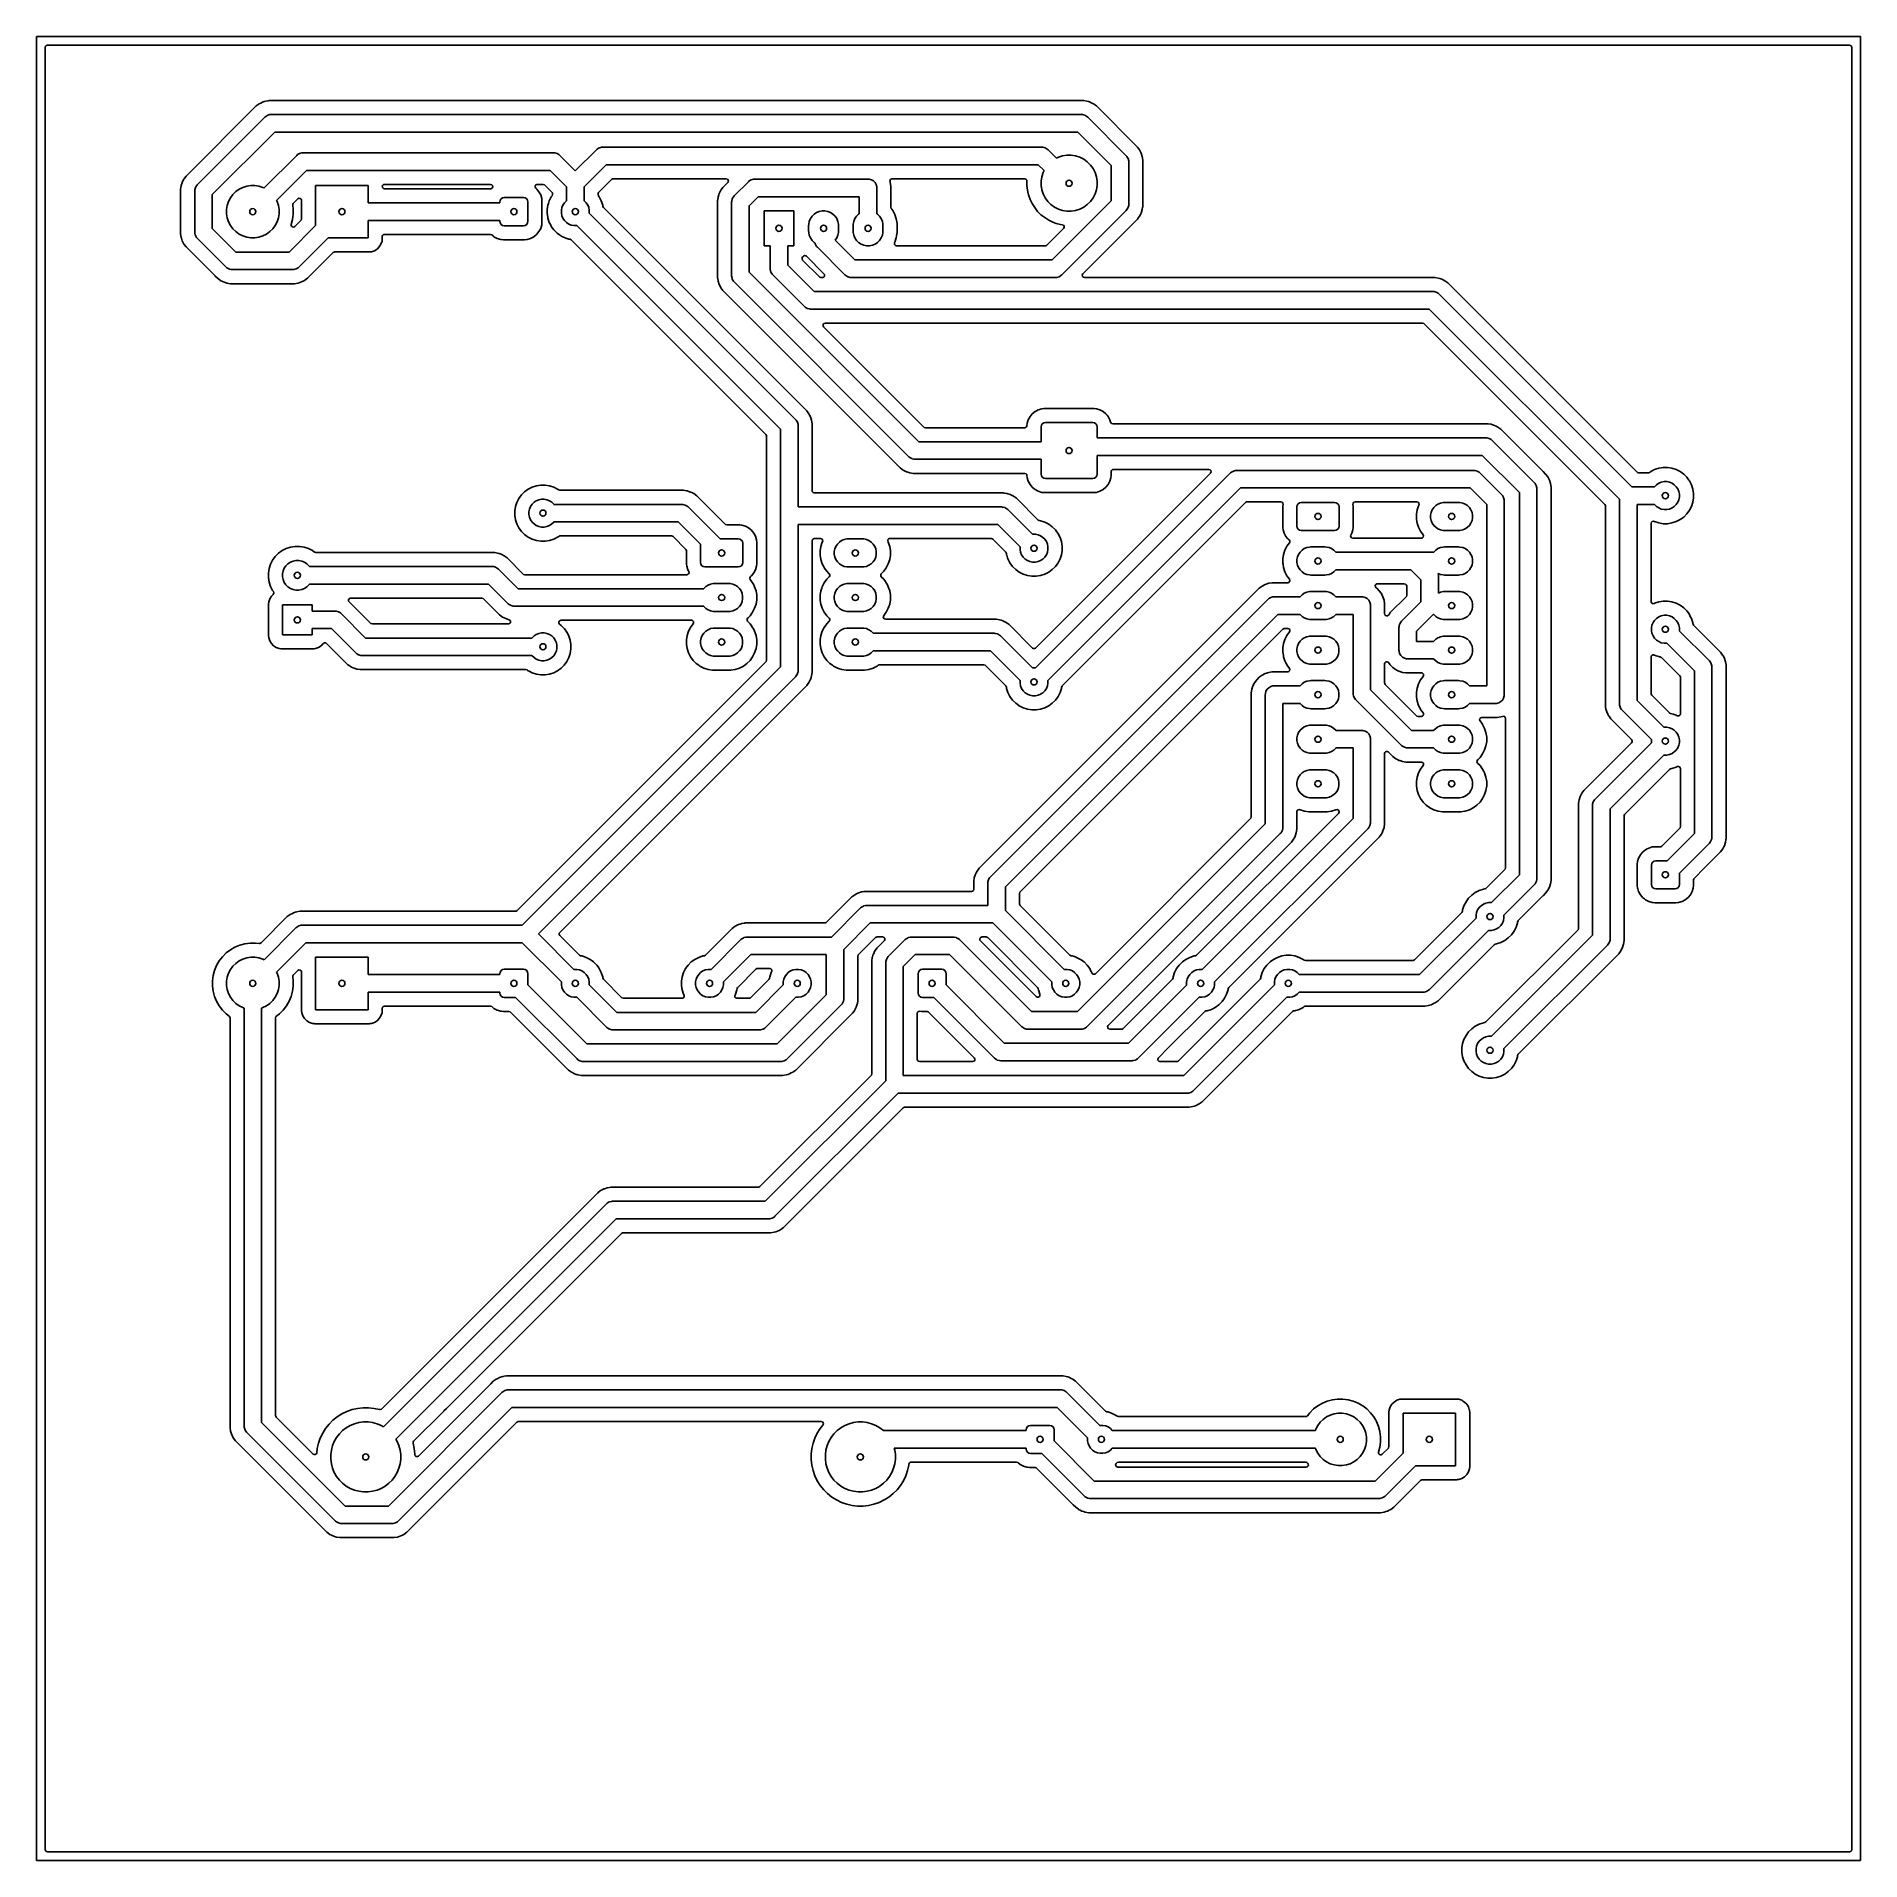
# Model space of a CAD drawing. Extents: x 20 to 124, y -124 to -20.
import ezdxf

# ---------------------------------------------------------------- set-up
doc = ezdxf.new("R2010")
doc.units = 0
doc.layers.add('BLACK', color=7, linetype='CONTINUOUS')
doc.layers.add('WHITE', color=7, linetype='CONTINUOUS')

msp = doc.modelspace()

# ---------------------------------------------------------------- linework, layer by layer
at = {"layer": 'BLACK', "linetype": 'CONTINUOUS'}
for p, q in [((20.5005, -20.6245), (20.520185, -20.557461)), ((20.5005, -28.708948), (20.5005, -20.6245)), ((20.520185, -20.557461), (20.572989, -20.511706)), ((20.572989, -20.511706), (20.6245, -20.5005)), ((20.6245, -20.5005), (123.3755, -20.5005)), ((123.3755, -20.5005), (123.442539, -20.520185)), ((123.442539, -20.520185), (123.488294, -20.572989)), ((123.488294, -20.572989), (123.4995, -20.6245)), ((123.4995, -20.6245), (123.4995, -123.3755)), ((32.697088, -23.840713), (32.531478, -23.961036)), ((32.788285, -23.794246), (32.697088, -23.840713)), ((32.879474, -23.747782), (32.788284, -23.794245)), ((32.788284, -23.794245), (32.788285, -23.794246)), ((32.924052, -23.733297), (32.879474, -23.747782)), ((32.976823, -23.716151), (32.924052, -23.733297)), ((33.074163, -23.684523), (32.976823, -23.71615)), ((32.976823, -23.71615), (32.976823, -23.716151)), ((33.208953, -23.663174), (33.074163, -23.684523)), ((33.276348, -23.6525), (33.208953, -23.663174)), ((33.481051, -23.6525), (33.276348, -23.6525)), ((79.684452, -23.6525), (33.481051, -23.6525)), ((79.712095, -23.656878), (79.684452, -23.6525)), ((79.886635, -23.684522), (79.712095, -23.656878)), ((79.960103, -23.708394), (79.886635, -23.684522)), ((79.983976, -23.716151), (79.960103, -23.708394)), ((80.034615, -23.732604), (79.983976, -23.716151)), ((80.081323, -23.747781), (80.034615, -23.732604)), ((80.172512, -23.794245), (80.081323, -23.747781)), ((80.172514, -23.794246), (80.172512, -23.794245)), ((80.263711, -23.840713), (80.172514, -23.794246)), ((80.429319, -23.961034), (80.263711, -23.840713)), ((32.531478, -23.961036), (28.528436, -27.964078)), ((29.166847, -28.457747), (33.025146, -24.599447)), ((33.025146, -24.599447), (33.07431, -24.556331)), ((33.07431, -24.556331), (33.074319, -24.556323)), ((33.074319, -24.556323), (33.187358, -24.49106)), ((33.187358, -24.49106), (33.313437, -24.457277)), ((33.313437, -24.457277), (33.313452, -24.457277)), ((33.313452, -24.457277), (33.3787, -24.453)), ((33.3787, -24.453), (79.5821, -24.453)), ((79.5821, -24.453), (79.647348, -24.457277)), ((79.647348, -24.457277), (79.647363, -24.457277)), ((79.647363, -24.457277), (79.773442, -24.49106)), ((79.773442, -24.49106), (79.886481, -24.556323)), ((79.886481, -24.556323), (79.886496, -24.556338)), ((79.886496, -24.556338), (79.935653, -24.599447)), ((79.935653, -24.599447), (82.133553, -26.797347)), ((82.771966, -26.303681), (80.429319, -23.961034)), ((33.585807, -25.453), (30.0204, -29.018406)), ((79.374994, -25.453), (33.585807, -25.453)), ((81.28, -27.358006), (79.374994, -25.453)), ((32.978376, -28.637017), (34.836346, -26.779047)), ((34.836346, -26.779047), (34.88551, -26.735931)), ((34.88551, -26.735931), (34.885519, -26.735923)), ((34.885519, -26.735923), (34.998558, -26.67066)), ((34.998558, -26.67066), (35.124637, -26.636877)), ((35.124637, -26.636877), (35.124652, -26.636877)), ((35.124652, -26.636877), (35.1899, -26.6326)), ((35.1899, -26.6326), (49.4874, -26.6326)), ((49.4874, -26.6326), (49.552648, -26.636877)), ((49.552648, -26.636877), (49.552663, -26.636877)), ((49.552663, -26.636877), (49.678742, -26.67066)), ((49.678742, -26.67066), (49.791781, -26.735923)), ((49.791781, -26.735923), (49.791796, -26.735938)), ((49.791796, -26.735938), (49.840953, -26.779047)), ((49.840953, -26.779047), (50.7223, -27.660393)), ((50.7223, -27.660393), (51.922447, -26.460246)), ((51.922447, -26.460246), (51.971611, -26.41713)), ((51.971611, -26.41713), (51.971619, -26.417123)), ((51.971619, -26.417123), (52.084658, -26.35186)), ((52.084658, -26.35186), (52.111301, -26.34472)), ((52.111301, -26.34472), (52.210737, -26.318077)), ((52.210737, -26.318077), (52.210752, -26.318077)), ((52.210752, -26.318077), (52.276, -26.3138)), ((52.276, -26.3138), (77.3213, -26.3138)), ((77.3213, -26.3138), (77.386548, -26.318077)), ((77.386548, -26.318077), (77.386563, -26.318077)), ((77.386563, -26.318077), (77.512642, -26.35186)), ((77.512642, -26.35186), (77.625681, -26.417123)), ((77.625681, -26.417123), (77.625696, -26.417138)), ((77.625696, -26.417138), (77.674853, -26.460247)), ((77.674853, -26.460247), (78.157503, -26.942896)), ((78.157503, -26.942896), (78.262707, -26.889293)), ((78.262707, -26.889293), (78.501487, -26.811708)), ((78.501487, -26.811708), (78.749465, -26.772432)), ((78.749465, -26.772432), (79.000535, -26.772432)), ((79.000535, -26.772432), (79.248513, -26.811708)), ((79.248513, -26.811708), (79.487293, -26.889293)), ((79.487293, -26.889293), (79.710998, -27.003276)), ((79.710998, -27.003276), (79.914117, -27.15085)), ((82.133553, -26.797347), (82.176661, -26.846503)), ((82.176661, -26.846503), (82.176677, -26.846519)), ((82.176677, -26.846519), (82.231375, -26.941259)), ((82.231375, -26.941259), (82.24194, -26.959558)), ((82.24194, -26.959558), (82.275723, -27.085637)), ((82.892283, -26.469284), (82.771966, -26.303681)), ((82.892288, -26.469291), (82.892283, -26.469284)), ((82.912655, -26.509265), (82.892288, -26.469291)), ((82.912656, -26.509266), (82.912655, -26.509265)), ((82.985218, -26.651676), (82.912656, -26.509266)), ((83.048477, -26.846365), (82.985218, -26.651676)), ((83.0805, -27.048548), (83.048477, -26.846365)), ((28.528436, -27.964078), (28.408116, -28.129684)), ((35.397007, -27.6326), (33.685482, -29.344123)), ((49.280294, -27.6326), (35.397007, -27.6326)), ((50.2223, -28.574606), (49.280294, -27.6326)), ((52.483107, -27.3138), (51.2223, -28.574606)), ((77.114194, -27.3138), (52.483107, -27.3138)), ((77.450396, -27.650003), (77.114194, -27.3138)), ((77.279932, -28.241965), (77.319208, -27.993987)), ((77.319208, -27.993987), (77.396793, -27.755207)), ((77.396793, -27.755207), (77.450396, -27.650003)), ((79.914117, -27.15085), (80.09165, -27.328383)), ((80.09165, -27.328383), (80.239224, -27.531502)), ((80.239224, -27.531502), (80.353207, -27.755207)), ((80.353207, -27.755207), (80.430792, -27.993987)), ((80.430792, -27.993987), (80.470068, -28.241965)), ((81.28, -29.361393), (81.28, -27.358006)), ((82.275723, -27.085637), (82.275723, -27.085652)), ((82.275723, -27.085652), (82.28, -27.1509)), ((82.28, -27.1509), (82.28, -29.5685)), ((83.0805, -29.670856), (83.0805, -27.048548)), ((20.5005, -50.592597), (20.5005, -28.708948)), ((28.251923, -28.506766), (28.2199, -28.708948)), ((28.2199, -28.708948), (28.2199, -28.714139)), ((28.2199, -28.714139), (28.2199, -31.253551)), ((28.252738, -28.504259), (28.251923, -28.506766)), ((28.255664, -28.495252), (28.252738, -28.504259)), ((28.255665, -28.495249), (28.255664, -28.495252)), ((28.307339, -28.336214), (28.255665, -28.495249)), ((28.308947, -28.331266), (28.307339, -28.336214)), ((28.31518, -28.312081), (28.308947, -28.331266)), ((28.315181, -28.312077), (28.31518, -28.312081)), ((28.382467, -28.180023), (28.315181, -28.312077)), ((28.408114, -28.129687), (28.382467, -28.180023)), ((28.408116, -28.129684), (28.408114, -28.129687)), ((29.0204, -28.8113), (29.024677, -28.746052)), ((29.0204, -31.1512), (29.0204, -28.8113)), ((29.024677, -28.746037), (29.05846, -28.619958)), ((29.024677, -28.746052), (29.024677, -28.746037)), ((29.05846, -28.619958), (29.069012, -28.601681)), ((29.069012, -28.601681), (29.123723, -28.506919)), ((29.123723, -28.506919), (29.123738, -28.506903)), ((29.123738, -28.506903), (29.166847, -28.457747)), ((30.0204, -29.018406), (30.0204, -30.944093)), ((31.05604, -29.203752), (31.194391, -29.013328)), ((31.194391, -29.013328), (31.360828, -28.846891)), ((31.360828, -28.846891), (31.551252, -28.70854)), ((31.551252, -28.70854), (31.760975, -28.601681)), ((31.760975, -28.601681), (31.984832, -28.528945)), ((31.984832, -28.528945), (32.217311, -28.492124)), ((32.217311, -28.492124), (32.452689, -28.492124)), ((32.452689, -28.492124), (32.685168, -28.528945)), ((32.685168, -28.528945), (32.909025, -28.601681)), ((32.909025, -28.601681), (32.978376, -28.637017)), ((35.915, -30.780394), (35.915, -28.4875)), ((35.915, -28.4875), (38.915, -28.4875)), ((38.915, -28.4875), (38.915, -29.4875)), ((39.7155, -28.5571), (39.735185, -28.490061)), ((39.7155, -28.563), (39.7155, -28.5571)), ((39.720523, -28.597935), (39.7155, -28.563)), ((39.724418, -28.603996), (39.720523, -28.597935)), ((39.726706, -28.614511), (39.724418, -28.603996)), ((39.744007, -28.634478), (39.726706, -28.614511)), ((39.735185, -28.490061), (39.787989, -28.444306)), ((39.758297, -28.656713), (39.744007, -28.634478)), ((39.766533, -28.660474), (39.758297, -28.656713)), ((39.772461, -28.667315), (39.766533, -28.660474)), ((39.797812, -28.674759), (39.772461, -28.667315)), ((39.787989, -28.444306), (39.8395, -28.4331)), ((39.821853, -28.685738), (39.797812, -28.674759)), ((39.830814, -28.684449), (39.821853, -28.685738)), ((39.8395, -28.687), (39.830814, -28.684449)), ((39.8395, -28.4331), (45.893695, -28.4331)), ((45.886506, -28.687), (39.8395, -28.687)), ((45.900862, -28.686166), (45.886506, -28.687)), ((45.893695, -28.4331), (45.960734, -28.452785)), ((45.965172, -28.658852), (45.900862, -28.686166)), ((45.960734, -28.452785), (46.006489, -28.505589)), ((45.972361, -28.652952), (45.965172, -28.658852)), ((45.987408, -28.638303), (45.972361, -28.652952)), ((46.016433, -28.574747), (45.987408, -28.638303)), ((46.006489, -28.505589), (46.016433, -28.574747)), ((48.431035, -28.525364), (48.467222, -28.465595)), ((48.432906, -28.595208), (48.431035, -28.525364)), ((48.472241, -28.652954), (48.432906, -28.595208)), ((48.467222, -28.465595), (48.529978, -28.434879)), ((48.51871, -28.691089), (48.472241, -28.652954)), ((48.533366, -28.708948), (48.51871, -28.691089)), ((48.529978, -28.434879), (48.550905, -28.4331)), ((48.649985, -28.85105), (48.533366, -28.708948)), ((48.550905, -28.4331), (48.897353, -28.4331)), ((48.747532, -29.033546), (48.649985, -28.85105)), ((48.8076, -29.231566), (48.747532, -29.033546)), ((48.897353, -28.4331), (48.964392, -28.452785)), ((48.964392, -28.452785), (48.985034, -28.469419)), ((48.985034, -28.469419), (49.385481, -28.869866)), ((49.398118, -29.087146), (49.353432, -29.148651)), ((49.385481, -28.869866), (49.400184, -28.896793)), ((49.402115, -29.0813), (49.398118, -29.087146)), ((49.400184, -28.896793), (49.416777, -28.922612)), ((49.4218, -29.014261), (49.402115, -29.0813)), ((49.416777, -28.922612), (49.417668, -28.928812)), ((49.417668, -28.928812), (49.418966, -28.931189)), ((49.418966, -28.931189), (49.4218, -28.957546)), ((49.4218, -28.957546), (49.4218, -29.014261)), ((50.2223, -29.36407), (50.2223, -28.574606)), ((51.2223, -28.574606), (51.2223, -29.36407)), ((52.0228, -28.957546), (52.042485, -28.890507)), ((52.0228, -29.014261), (52.0228, -28.957546)), ((52.023002, -29.02134), (52.0228, -29.014261)), ((52.024368, -29.025169), (52.023002, -29.02134)), ((52.027823, -29.049196), (52.024368, -29.025169)), ((52.039329, -29.067101), (52.027823, -29.049196)), ((52.046482, -29.087146), (52.039329, -29.067101)), ((52.042485, -28.890507), (52.059119, -28.869865)), ((52.084546, -29.139538), (52.046482, -29.087146)), ((52.059119, -28.869865), (52.778365, -28.150619)), ((52.778365, -28.150619), (52.839688, -28.117134)), ((52.839688, -28.117134), (52.866046, -28.1143)), ((52.866046, -28.1143), (59.328553, -28.1143)), ((58.900301, -29.033545), (58.864422, -29.143967)), ((58.927678, -28.949283), (58.900301, -29.033545)), ((58.927679, -28.94928), (58.927678, -28.949283)), ((59.01891, -28.770232), (58.927679, -28.94928)), ((59.018913, -28.770225), (59.01891, -28.770232)), ((59.020607, -28.766898), (59.018913, -28.770225)), ((59.020617, -28.766882), (59.020607, -28.766898)), ((59.140931, -28.601284), (59.020617, -28.766882)), ((59.140936, -28.601278), (59.140931, -28.601284)), ((59.416234, -28.325981), (59.140936, -28.601278)), ((59.328553, -28.1143), (59.395592, -28.133985)), ((59.395592, -28.133985), (59.441347, -28.186789)), ((59.422266, -28.319503), (59.416234, -28.325981)), ((59.451291, -28.255947), (59.422266, -28.319503)), ((59.441347, -28.186789), (59.451291, -28.255947)), ((59.736238, -29.144103), (59.779347, -29.094947)), ((59.779347, -29.094947), (60.592046, -28.282247)), ((60.592046, -28.282247), (60.64121, -28.239131)), ((60.64121, -28.239131), (60.641219, -28.239123)), ((60.641219, -28.239123), (60.754258, -28.17386)), ((60.754258, -28.17386), (60.880337, -28.140077)), ((60.880337, -28.140077), (60.880352, -28.140077)), ((60.880352, -28.140077), (60.9456, -28.1358)), ((60.9456, -28.1358), (67.415, -28.1358)), ((67.415, -28.1358), (67.480263, -28.140078)), ((67.480263, -28.140078), (67.606342, -28.17386)), ((67.606342, -28.17386), (67.719381, -28.239123)), ((67.719381, -28.239123), (67.811677, -28.331419)), ((67.811677, -28.331419), (67.87694, -28.444458)), ((67.87694, -28.444458), (67.910722, -28.570537)), ((67.910722, -28.570537), (67.915, -28.6358)), ((67.915, -28.6358), (67.915, -30.104225)), ((68.663726, -28.206778), (68.699806, -28.146945)), ((68.665721, -28.276619), (68.663726, -28.206778)), ((68.683477, -28.331265), (68.665721, -28.276619)), ((68.7155, -28.533448), (68.683477, -28.331265)), ((68.699806, -28.146945), (68.762506, -28.116116)), ((68.7155, -29.729195), (68.7155, -28.533448)), ((68.762506, -28.116116), (68.783652, -28.1143)), ((68.783652, -28.1143), (76.3505, -28.1143)), ((76.3505, -28.1143), (76.417539, -28.133985)), ((76.417539, -28.133985), (76.463294, -28.186789)), ((76.463294, -28.186789), (76.4745, -28.2383)), ((76.4745, -28.2383), (76.4745, -28.502313)), ((76.4745, -28.502313), (76.504686, -28.770219)), ((76.504686, -28.770219), (76.504687, -28.770225)), ((76.504687, -28.770225), (76.504688, -28.770232)), ((76.504688, -28.770232), (76.523134, -28.851047)), ((76.523134, -28.851047), (76.564684, -29.033094)), ((76.564684, -29.033094), (76.564687, -29.033102)), ((76.564687, -29.033102), (76.653734, -29.287582)), ((77.279932, -28.493035), (77.279932, -28.241965)), ((77.319208, -28.741013), (77.279932, -28.493035)), ((77.396793, -28.979793), (77.319208, -28.741013)), ((77.510776, -29.203498), (77.396793, -28.979793)), ((80.353207, -28.979793), (80.239224, -29.203498)), ((80.430792, -28.741013), (80.353207, -28.979793)), ((80.470068, -28.493035), (80.430792, -28.741013)), ((80.470068, -28.241965), (80.470068, -28.493035)), ((30.839624, -29.869811), (30.876445, -29.637332)), ((30.839624, -30.105189), (30.839624, -29.869811)), ((30.876445, -30.337668), (30.839624, -30.105189)), ((30.876445, -29.637332), (30.949181, -29.413475)), ((30.949181, -29.413475), (31.05604, -29.203752)), ((33.685482, -29.344123), (33.720819, -29.413475)), ((33.720819, -29.413475), (33.793555, -29.637332)), ((33.793555, -29.637332), (33.830376, -29.869811)), ((33.830376, -30.105189), (33.793555, -30.337668)), ((33.830376, -29.869811), (33.830376, -30.105189)), ((34.596138, -30.437268), (34.6355, -30.138283)), ((34.607354, -29.622934), (34.618119, -29.553903)), ((34.6355, -29.836717), (34.607354, -29.622934)), ((34.618119, -29.553903), (34.642609, -29.519074)), ((34.6355, -30.138283), (34.6355, -29.836717)), ((34.642609, -29.519074), (34.90282, -29.258864)), ((34.90282, -29.258864), (34.964142, -29.22538)), ((34.964142, -29.22538), (35.033834, -29.230364)), ((35.033834, -29.230364), (35.089767, -29.272236)), ((35.089767, -29.272236), (35.114184, -29.3377)), ((35.114184, -29.3377), (35.1145, -29.346546)), ((35.1145, -29.346546), (35.1145, -30.397452)), ((38.915, -29.4875), (46.4223, -29.4875)), ((46.4223, -29.4375), (46.44133, -29.341829)), ((46.4223, -29.4875), (46.4223, -29.4375)), ((46.44133, -29.341829), (46.495523, -29.260723)), ((46.495523, -29.260723), (46.576629, -29.20653)), ((46.576629, -29.20653), (46.6723, -29.1875)), ((46.6723, -29.1875), (47.7723, -29.1875)), ((47.7723, -29.1875), (47.867971, -29.20653)), ((47.867971, -29.20653), (47.949077, -29.260723)), ((47.949077, -29.260723), (48.00327, -29.341829)), ((48.00327, -29.341829), (48.0223, -29.4375)), ((48.0223, -29.4375), (48.0223, -30.5375)), ((48.8228, -29.385892), (48.8076, -29.231566)), ((48.8228, -30.589108), (48.8228, -29.385892)), ((49.16121, -29.612715), (49.1218, -29.861538)), ((49.1218, -29.861538), (49.1218, -30.113462)), ((49.1218, -30.113462), (49.128209, -30.153928)), ((49.128209, -30.153928), (49.16121, -30.362285)), ((49.187925, -29.530494), (49.16121, -29.612715)), ((49.23906, -29.373116), (49.187925, -29.530494)), ((49.353432, -29.148651), (49.23906, -29.373116)), ((49.926152, -29.909086), (49.956748, -29.755272)), ((49.926152, -30.065914), (49.926152, -29.909086)), ((49.956748, -30.219728), (49.926152, -30.065914)), ((49.956748, -29.755272), (50.016763, -29.610383)), ((50.016763, -29.610383), (50.103892, -29.479985)), ((50.103892, -29.479985), (50.214785, -29.369092)), ((50.214785, -29.369092), (50.2223, -29.36407)), ((51.2223, -29.36407), (51.229815, -29.369092)), ((51.229815, -29.369092), (51.340708, -29.479985)), ((51.340708, -29.479985), (51.427837, -29.610383)), ((51.427837, -29.610383), (51.487852, -29.755272)), ((51.487852, -29.755272), (51.518448, -29.909086)), ((51.518448, -30.065914), (51.516684, -30.074778)), ((51.516684, -30.074778), (63.277453, -41.835546)), ((51.518448, -29.909086), (51.518448, -30.065914)), ((52.09117, -29.148655), (52.084546, -29.139538)), ((52.161955, -29.287579), (52.09117, -29.148655)), ((52.205539, -29.373116), (52.161955, -29.287579)), ((52.205539, -29.373118), (52.205539, -29.373116)), ((52.205541, -29.373121), (52.205539, -29.373118)), ((52.28339, -29.612715), (52.205541, -29.373121)), ((52.292598, -29.670856), (52.28339, -29.612715)), ((52.295283, -29.687806), (52.292598, -29.670856)), ((52.29659, -29.694767), (52.295283, -29.687806)), ((52.330075, -29.75609), (52.29659, -29.694767)), ((63.915866, -41.341881), (52.330075, -29.75609)), ((58.838776, -29.305891), (58.8324, -29.346144)), ((58.8324, -29.346144), (58.8324, -33.746157)), ((58.864422, -29.143968), (58.838776, -29.30589)), ((58.838776, -29.30589), (58.838776, -29.305891)), ((58.864422, -29.143967), (58.864422, -29.143968)), ((59.6329, -29.4485), (59.637177, -29.383252)), ((59.6329, -33.6438), (59.6329, -29.4485)), ((59.637177, -29.383237), (59.67096, -29.257158)), ((59.637177, -29.383252), (59.637177, -29.383237)), ((59.67096, -29.257158), (59.689307, -29.22538)), ((59.689307, -29.22538), (59.736223, -29.144119)), ((59.736223, -29.144119), (59.736238, -29.144103)), ((61.152707, -29.1358), (60.6329, -29.655606)), ((60.6329, -29.655606), (60.6329, -33.436693)), ((66.915, -29.1358), (61.152707, -29.1358)), ((61.485, -31.9375), (61.485, -29.9375)), ((61.485, -29.9375), (63.185, -29.9375)), ((63.185, -29.9375), (63.185, -31.9375)), ((64.217941, -30.248266), (64.335766, -30.130441)), ((64.335766, -30.130441), (64.474313, -30.037867)), ((64.474313, -30.037867), (64.628258, -29.974101)), ((64.628258, -29.974101), (64.791685, -29.941593)), ((64.791685, -29.941593), (64.958315, -29.941593)), ((64.958315, -29.941593), (65.121742, -29.974101)), ((65.121742, -29.974101), (65.275687, -30.037867)), ((65.275687, -30.037867), (65.414234, -30.130441)), ((65.414234, -30.130441), (65.532059, -30.248266)), ((66.757941, -30.248266), (66.875766, -30.130441)), ((66.875766, -30.130441), (66.915, -30.104225)), ((66.915, -30.104225), (66.915, -29.1358)), ((67.915, -30.104225), (67.954234, -30.130441)), ((67.954234, -30.130441), (68.072059, -30.248266)), ((68.715702, -29.736274), (68.7155, -29.729195)), ((68.739182, -29.80208), (68.715702, -29.736274)), ((68.764341, -29.836709), (68.739182, -29.80208)), ((68.826634, -29.922449), (68.764341, -29.836709)), ((68.900651, -30.067715), (68.826634, -29.922449)), ((68.944577, -30.153923), (68.900651, -30.067715)), ((68.944577, -30.153925), (68.944577, -30.153923)), ((68.944579, -30.153928), (68.944577, -30.153925)), ((69.02486, -30.401007), (68.944579, -30.153928)), ((76.653734, -29.287582), (76.770714, -29.530494)), ((76.770714, -29.530494), (76.770716, -29.530497)), ((76.770716, -29.530497), (76.914162, -29.758789)), ((76.914162, -29.758789), (77.082266, -29.969585)), ((77.082266, -29.969585), (77.272915, -30.160234)), ((77.65835, -29.406617), (77.510776, -29.203498)), ((77.835883, -29.58415), (77.65835, -29.406617)), ((78.039002, -29.731724), (77.835883, -29.58415)), ((77.902194, -32.7392), (81.28, -29.361393)), ((78.262707, -29.845707), (78.039002, -29.731724)), ((78.501487, -29.923292), (78.262707, -29.845707)), ((82.133554, -29.922053), (78.462853, -33.592753)), ((78.749465, -29.962568), (78.501487, -29.923292)), ((79.000535, -29.962568), (78.749465, -29.962568)), ((79.248513, -29.923292), (79.000535, -29.962568)), ((79.487293, -29.845707), (79.248513, -29.923292)), ((79.710998, -29.731724), (79.487293, -29.845707)), ((79.914117, -29.58415), (79.710998, -29.731724)), ((80.09165, -29.406617), (79.914117, -29.58415)), ((80.239224, -29.203498), (80.09165, -29.406617)), ((82.176661, -29.872896), (82.133554, -29.922053)), ((82.176677, -29.872881), (82.176661, -29.872896)), ((82.24194, -29.759842), (82.176677, -29.872881)), ((82.25174, -29.723266), (82.24194, -29.759842)), ((82.275723, -29.633763), (82.25174, -29.723266)), ((82.28, -29.5685), (82.275723, -29.633747)), ((82.275723, -29.633747), (82.275723, -29.633763)), ((82.892287, -30.25011), (82.938591, -30.159234)), ((82.938591, -30.159234), (82.985221, -30.067718)), ((82.985221, -30.067718), (83.048477, -29.873034)), ((83.048477, -29.873034), (83.070123, -29.73637)), ((83.070123, -29.73637), (83.072198, -29.723266)), ((83.072198, -29.723266), (83.0805, -29.670856)), ((29.024677, -31.216447), (29.0204, -31.1512)), ((30.0204, -30.944093), (31.369507, -32.2932)), ((30.949181, -30.561525), (30.876445, -30.337668)), ((31.05604, -30.771248), (30.949181, -30.561525)), ((31.194391, -30.961672), (31.05604, -30.771248)), ((31.360828, -31.128109), (31.194391, -30.961672)), ((31.551252, -31.26646), (31.360828, -31.128109)), ((33.309172, -31.128109), (33.118748, -31.26646)), ((33.475609, -30.961672), (33.309172, -31.128109)), ((33.61396, -30.771248), (33.475609, -30.961672)), ((33.720819, -30.561525), (33.61396, -30.771248)), ((33.793555, -30.337668), (33.720819, -30.561525)), ((34.402194, -32.2932), (35.915, -30.780394)), ((34.518043, -30.75507), (34.521951, -30.714135)), ((34.54246, -30.820534), (34.518043, -30.75507)), ((34.521951, -30.714135), (34.596138, -30.437268)), ((34.598393, -30.862406), (34.54246, -30.820534)), ((34.668085, -30.86739), (34.598393, -30.862406)), ((34.729408, -30.833905), (34.668085, -30.86739)), ((35.078181, -30.485133), (34.729408, -30.833905)), ((35.094815, -30.464491), (35.078181, -30.485133)), ((35.1145, -30.397452), (35.094815, -30.464491)), ((46.4223, -30.4875), (38.915, -30.4875)), ((38.915, -30.4875), (38.915, -31.4875)), ((46.4223, -30.5375), (46.4223, -30.4875)), ((46.44133, -30.633171), (46.4223, -30.5375)), ((46.495523, -30.714277), (46.44133, -30.633171)), ((46.576629, -30.76847), (46.495523, -30.714277)), ((46.6723, -30.7875), (46.576629, -30.76847)), ((47.7723, -30.7875), (46.6723, -30.7875)), ((47.867971, -30.76847), (47.7723, -30.7875)), ((47.949077, -30.714277), (47.867971, -30.76847)), ((48.00327, -30.633171), (47.949077, -30.714277)), ((48.0223, -30.5375), (48.00327, -30.633171)), ((48.51871, -31.28391), (48.649985, -31.12395)), ((48.649985, -31.12395), (48.747532, -30.941454)), ((48.747532, -30.941454), (48.8076, -30.743434)), ((48.8076, -30.743434), (48.8228, -30.589108)), ((49.16121, -30.362285), (49.23906, -30.601883)), ((49.23906, -30.601883), (49.303605, -30.728558)), ((49.303605, -30.728558), (49.350469, -30.820534)), ((49.350469, -30.820534), (49.353432, -30.826348)), ((49.353432, -30.826348), (49.501501, -31.030149)), ((49.501501, -31.030149), (49.501505, -31.030154)), ((49.501505, -31.030154), (49.679645, -31.208294)), ((50.016763, -30.364617), (49.956748, -30.219728)), ((50.103892, -30.495015), (50.016763, -30.364617)), ((50.214785, -30.605908), (50.103892, -30.495015)), ((50.345183, -30.693037), (50.214785, -30.605908)), ((50.490072, -30.753052), (50.345183, -30.693037)), ((50.643886, -30.783648), (50.490072, -30.753052)), ((50.800714, -30.783648), (50.643886, -30.783648)), ((50.809578, -30.781884), (50.800714, -30.783648)), ((62.4239, -42.396206), (50.809578, -30.781884)), ((64.025, -30.7875), (64.029093, -30.704185)), ((64.025, -31.0875), (64.025, -30.7875)), ((64.029093, -31.170815), (64.025, -31.0875)), ((64.029093, -30.704185), (64.061601, -30.540758)), ((64.061601, -31.334242), (64.029093, -31.170815)), ((64.061601, -30.540758), (64.125367, -30.386813)), ((64.125367, -30.386813), (64.217941, -30.248266)), ((65.532059, -30.248266), (65.624633, -30.386813)), ((65.624633, -30.386813), (65.688399, -30.540758)), ((65.688399, -30.540758), (65.720907, -30.704185)), ((65.720907, -31.170815), (65.688399, -31.334242)), ((65.720907, -30.704185), (65.725, -30.7875)), ((65.725, -31.0875), (65.720907, -31.170815)), ((65.725, -30.7875), (65.725, -31.0875)), ((66.565, -30.7875), (66.569093, -30.704185)), ((66.565, -31.0875), (66.565, -30.7875)), ((66.569093, -31.170815), (66.565, -31.0875)), ((66.569093, -30.704185), (66.601601, -30.540758)), ((66.601601, -31.334242), (66.569093, -31.170815)), ((66.601601, -30.540758), (66.665367, -30.386813)), ((66.665367, -30.386813), (66.757941, -30.248266)), ((68.072059, -30.248266), (68.164633, -30.386813)), ((68.164633, -30.386813), (68.228399, -30.540758)), ((68.228399, -30.540758), (68.260907, -30.704185)), ((68.260907, -31.170815), (68.228399, -31.334242)), ((68.260907, -30.704185), (68.265, -30.7875)), ((68.265, -31.0875), (68.260907, -31.170815)), ((68.265, -30.7875), (68.265, -31.0875)), ((69.03607, -30.471785), (69.02486, -30.401007)), ((69.0655, -30.657597), (69.03607, -30.471785)), ((69.0655, -31.217402), (69.0655, -30.657597)), ((77.272915, -30.160234), (77.483711, -30.328338)), ((77.483711, -30.328338), (77.712003, -30.471784)), ((78.559129, -30.950185), (77.606934, -31.902381)), ((77.712003, -30.471784), (77.712005, -30.471785)), ((77.712005, -30.471785), (77.792975, -30.510778)), ((77.792975, -30.510778), (77.954921, -30.588767)), ((77.954921, -30.588767), (78.146049, -30.655645)), ((78.146049, -30.655645), (78.209397, -30.677812)), ((78.209397, -30.677812), (78.209405, -30.677815)), ((78.209405, -30.677815), (78.209408, -30.677815)), ((78.209408, -30.677815), (78.209409, -30.677816)), ((78.209409, -30.677816), (78.472268, -30.737812)), ((78.472268, -30.737812), (78.485329, -30.739283)), ((78.485329, -30.739283), (78.549743, -30.766348)), ((78.549743, -30.766348), (78.5893, -30.823942)), ((78.591439, -30.893779), (78.559129, -30.950185)), ((78.5893, -30.823942), (78.591439, -30.893779)), ((81.070369, -32.117315), (82.62015, -30.567532)), ((82.62015, -30.567532), (82.620157, -30.567527)), ((82.620157, -30.567527), (82.627217, -30.560467)), ((82.627217, -30.560467), (82.627219, -30.560466)), ((82.627219, -30.560466), (82.771966, -30.415719)), ((82.771966, -30.415719), (82.771968, -30.415715)), ((82.771968, -30.415715), (82.771971, -30.415713)), ((82.771971, -30.415713), (82.835451, -30.328338)), ((82.835451, -30.328338), (82.892287, -30.25011)), ((28.2199, -31.253551), (28.251922, -31.455731)), ((28.251922, -31.455731), (28.251923, -31.455736)), ((28.251923, -31.455736), (28.263933, -31.4927)), ((28.263933, -31.4927), (28.263934, -31.4927)), ((28.263934, -31.4927), (28.31518, -31.650419)), ((28.31518, -31.650419), (28.315181, -31.65042)), ((28.315181, -31.65042), (28.351049, -31.720817)), ((28.351049, -31.720817), (28.351051, -31.720819)), ((28.351051, -31.720819), (28.408113, -31.832811)), ((28.408113, -31.832811), (28.528434, -31.998419)), ((28.528434, -31.998419), (28.528435, -31.99842)), ((28.528435, -31.99842), (28.528436, -31.998421)), ((28.528436, -31.998421), (30.167308, -33.637292)), ((29.024677, -31.216463), (29.024677, -31.216447)), ((29.056219, -31.334177), (29.024677, -31.216463)), ((29.05846, -31.342542), (29.056219, -31.334177)), ((29.123723, -31.455581), (29.05846, -31.342542)), ((29.123738, -31.455596), (29.123723, -31.455581)), ((29.166847, -31.504753), (29.123738, -31.455596)), ((30.808847, -33.146754), (29.166847, -31.504753)), ((31.760975, -31.373319), (31.551252, -31.26646)), ((31.984832, -31.446055), (31.760975, -31.373319)), ((32.217311, -31.482876), (31.984832, -31.446055)), ((32.452689, -31.482876), (32.217311, -31.482876)), ((32.685168, -31.446055), (32.452689, -31.482876)), ((32.909025, -31.373319), (32.685168, -31.446055)), ((33.118748, -31.26646), (32.909025, -31.373319)), ((36.622106, -31.4875), (34.962853, -33.146753)), ((38.915, -31.4875), (36.622106, -31.4875)), ((39.094255, -32.272868), (39.264522, -32.213289)), ((39.264522, -32.213289), (39.417262, -32.117316)), ((39.417262, -32.117316), (39.544816, -31.989762)), ((39.544816, -31.989762), (39.640789, -31.837022)), ((39.640789, -31.837022), (39.700368, -31.666755)), ((39.700368, -31.666755), (39.7155, -31.532454)), ((39.7155, -31.412), (39.735185, -31.344961)), ((39.7155, -31.532454), (39.7155, -31.412)), ((39.735185, -31.344961), (39.787989, -31.299206)), ((39.787989, -31.299206), (39.8395, -31.288)), ((39.8395, -31.288), (45.886506, -31.288)), ((45.886506, -31.288), (45.953545, -31.307685)), ((45.953545, -31.307685), (45.965171, -31.316147)), ((45.965171, -31.316147), (46.014183, -31.35637)), ((46.014183, -31.35637), (46.08585, -31.415185)), ((46.08585, -31.415185), (46.268346, -31.512732)), ((46.268346, -31.512732), (46.466366, -31.5728)), ((46.466366, -31.5728), (46.466365, -31.5728)), ((46.466365, -31.5728), (46.504947, -31.5766)), ((46.504947, -31.5766), (46.620692, -31.588)), ((46.620692, -31.588), (46.620695, -31.588)), ((46.620695, -31.588), (47.823905, -31.588)), ((47.823905, -31.588), (47.823908, -31.588)), ((47.823908, -31.588), (47.978234, -31.5728)), ((47.978234, -31.5728), (48.176254, -31.512732)), ((48.176254, -31.512732), (48.35875, -31.415185)), ((48.35875, -31.415185), (48.51871, -31.28391)), ((49.679645, -31.208294), (49.67965, -31.208298)), ((49.67965, -31.208298), (49.828093, -31.316147)), ((49.828093, -31.316147), (49.883455, -31.35637)), ((49.883455, -31.35637), (49.998886, -31.415185)), ((49.998886, -31.415185), (50.107916, -31.470739)), ((50.107916, -31.470739), (50.107918, -31.470739)), ((50.107918, -31.470739), (50.107921, -31.470741)), ((50.107921, -31.470741), (50.175504, -31.4927)), ((50.175504, -31.4927), (50.347514, -31.54859)), ((50.347514, -31.54859), (50.386739, -31.554802)), ((50.386739, -31.554802), (50.422606, -31.560483)), ((50.422606, -31.560483), (50.485741, -31.590412)), ((50.485741, -31.590412), (50.49089, -31.595275)), ((50.49089, -31.595275), (61.587081, -42.691466)), ((61.835, -31.9375), (61.485, -31.9375)), ((61.835, -33.2392), (61.835, -31.9375)), ((63.185, -31.9375), (62.835, -31.9375)), ((62.835, -31.9375), (62.835, -33.032093)), ((64.125367, -31.488187), (64.061601, -31.334242)), ((64.217941, -31.626734), (64.125367, -31.488187)), ((64.335766, -31.744559), (64.217941, -31.626734)), ((64.393954, -31.783439), (64.335766, -31.744559)), ((64.407184, -31.832811), (64.393954, -31.783439)), ((64.41306, -31.854742), (64.407184, -31.832811)), ((64.478323, -31.967781), (64.41306, -31.854742)), ((64.478338, -31.967796), (64.478323, -31.967781)), ((64.521447, -32.016953), (64.478338, -31.967796)), ((66.097247, -33.592754), (64.521447, -32.016953)), ((65.624633, -31.488187), (65.537418, -31.618712)), ((65.537418, -31.618712), (66.657907, -32.7392)), ((65.688399, -31.334242), (65.624633, -31.488187)), ((66.665367, -31.488187), (66.601601, -31.334242)), ((66.757941, -31.626734), (66.665367, -31.488187)), ((66.875766, -31.744559), (66.757941, -31.626734)), ((67.014313, -31.837133), (66.875766, -31.744559)), ((67.168258, -31.900899), (67.014313, -31.837133)), ((67.331685, -31.933407), (67.168258, -31.900899)), ((67.498315, -31.933407), (67.331685, -31.933407)), ((67.661742, -31.900899), (67.498315, -31.933407)), ((67.815687, -31.837133), (67.661742, -31.900899)), ((67.954234, -31.744559), (67.815687, -31.837133)), ((68.072059, -31.626734), (67.954234, -31.744559)), ((68.164633, -31.488187), (68.072059, -31.626734)), ((68.228399, -31.334242), (68.164633, -31.488187)), ((68.913303, -31.797053), (68.925554, -31.758408)), ((68.923247, -31.866211), (68.913303, -31.797053)), ((68.969002, -31.919015), (68.923247, -31.866211)), ((68.925554, -31.758408), (68.944579, -31.721072)), ((68.944579, -31.721072), (69.02486, -31.473993)), ((69.036041, -31.9387), (68.969002, -31.919015)), ((69.02486, -31.473993), (69.059774, -31.253551)), ((77.519253, -31.9387), (69.036041, -31.9387)), ((69.059774, -31.253551), (69.0655, -31.217402)), ((77.545611, -31.935866), (77.519253, -31.9387)), ((77.606934, -31.902381), (77.545611, -31.935866)), ((79.658966, -33.528719), (81.070369, -32.117315)), ((30.858011, -33.189869), (30.808847, -33.146754)), ((30.858019, -33.189877), (30.858011, -33.189869)), ((30.971058, -33.25514), (30.858019, -33.189877)), ((30.997701, -33.262279), (30.971058, -33.25514)), ((31.097137, -33.288923), (30.997701, -33.262279)), ((31.369507, -32.2932), (34.402194, -32.2932)), ((34.800642, -33.25514), (34.674563, -33.288923)), ((34.814526, -33.247124), (34.800642, -33.25514)), ((34.913681, -33.189877), (34.814526, -33.247124)), ((34.913696, -33.189861), (34.913681, -33.189877)), ((34.962853, -33.146753), (34.913696, -33.189861)), ((35.456519, -33.785166), (36.917366, -32.324319)), ((36.917366, -32.324319), (36.978689, -32.290834)), ((36.978689, -32.290834), (37.005047, -32.288)), ((37.005047, -32.288), (38.959957, -32.288)), ((38.959957, -32.288), (38.959958, -32.287999)), ((38.959958, -32.287999), (39.027104, -32.280434)), ((39.027104, -32.280434), (39.094249, -32.272869)), ((39.094249, -32.272869), (39.094252, -32.272868)), ((39.094252, -32.272868), (39.094255, -32.272868)), ((61.839277, -33.304447), (61.835, -33.2392)), ((62.835, -33.032093), (64.343807, -34.5409)), ((63.648977, -32.686154), (63.653961, -32.616462)), ((63.682462, -32.747477), (63.648977, -32.686154)), ((63.653961, -32.616462), (63.682462, -32.572115)), ((63.682462, -32.572115), (63.687259, -32.567317)), ((64.639065, -33.704081), (63.682462, -32.747477)), ((63.687259, -32.567317), (63.687262, -32.567316)), ((63.687262, -32.567316), (63.725817, -32.52876)), ((63.725817, -32.52876), (63.787138, -32.495277)), ((63.787138, -32.495277), (63.85683, -32.500261)), ((63.85683, -32.500261), (63.901177, -32.528762)), ((63.901177, -32.528762), (64.901135, -33.528719)), ((66.657907, -32.7392), (77.902194, -32.7392)), ((30.167308, -33.637292), (30.167322, -33.637307)), ((30.167322, -33.637307), (30.170433, -33.640418)), ((30.170433, -33.640418), (30.170434, -33.640419)), ((30.170434, -33.640419), (30.315181, -33.785166)), ((30.315181, -33.785166), (30.315184, -33.785168)), ((30.315184, -33.785168), (30.315188, -33.785172)), ((30.315188, -33.785172), (30.465368, -33.894282)), ((30.465368, -33.894282), (30.48079, -33.905487)), ((30.48079, -33.905487), (30.60002, -33.966238)), ((30.60002, -33.966238), (30.663181, -33.998421)), ((30.663181, -33.998421), (30.663187, -33.998423)), ((30.663187, -33.998423), (30.818646, -34.048934)), ((30.818646, -34.048934), (30.818647, -34.048934)), ((30.818647, -34.048934), (30.857866, -34.061677)), ((30.857866, -34.061677), (31.060048, -34.0937)), ((31.060048, -34.0937), (31.060049, -34.0937)), ((31.060049, -34.0937), (34.711651, -34.0937)), ((31.097152, -33.288923), (31.097137, -33.288923)), ((31.1624, -33.2932), (31.097152, -33.288923)), ((34.6093, -33.2932), (31.1624, -33.2932)), ((34.674548, -33.288923), (34.6093, -33.2932)), ((34.674563, -33.288923), (34.674548, -33.288923)), ((34.711651, -34.0937), (34.711652, -34.0937)), ((34.711652, -34.0937), (34.913835, -34.061677)), ((34.913835, -34.061677), (35.011176, -34.030048)), ((35.011176, -34.030048), (35.108519, -33.99842)), ((35.108519, -33.99842), (35.245523, -33.928613)), ((35.245523, -33.928613), (35.290911, -33.905487)), ((35.290911, -33.905487), (35.456519, -33.785166)), ((58.8324, -33.746157), (58.860063, -33.92081)), ((58.860063, -33.92081), (58.864421, -33.948326)), ((58.864421, -33.948326), (58.864422, -33.948331)), ((58.864422, -33.948331), (58.864423, -33.948334)), ((58.864423, -33.948334), (58.92768, -34.143019)), ((58.92768, -34.143019), (58.953494, -34.193681)), ((58.953494, -34.193681), (59.020613, -34.325411)), ((59.637177, -33.709047), (59.6329, -33.6438)), ((59.637177, -33.709063), (59.637177, -33.709047)), ((59.660551, -33.796294), (59.637177, -33.709063)), ((59.67096, -33.835142), (59.660551, -33.796294)), ((59.736223, -33.948181), (59.67096, -33.835142)), ((59.736238, -33.948196), (59.736223, -33.948181)), ((59.779347, -33.997353), (59.736238, -33.948196)), ((69.743047, -43.961054), (59.779347, -33.997353)), ((60.6329, -33.436693), (70.303707, -43.1075)), ((61.839277, -33.304463), (61.839277, -33.304447)), ((61.848644, -33.33942), (61.839277, -33.304463)), ((61.87306, -33.430542), (61.848644, -33.33942)), ((61.938323, -33.543581), (61.87306, -33.430542)), ((61.938338, -33.543596), (61.938323, -33.543581)), ((61.981447, -33.592753), (61.938338, -33.543596)), ((63.783147, -35.394454), (61.981447, -33.592753)), ((64.659707, -33.720715), (64.639065, -33.704081)), ((64.726746, -33.7404), (64.659707, -33.720715)), ((64.813454, -33.7404), (64.726746, -33.7404)), ((64.8223, -33.740084), (64.813454, -33.7404)), ((64.82647, -33.738528), (64.8223, -33.740084)), ((64.848389, -33.735377), (64.82647, -33.738528)), ((64.867018, -33.723404), (64.848389, -33.735377)), ((64.887764, -33.715667), (64.867018, -33.723404)), ((64.895835, -33.704885), (64.887764, -33.715667)), ((64.907167, -33.697603), (64.895835, -33.704885)), ((64.901135, -33.528719), (64.911747, -33.548155)), ((64.916365, -33.67746), (64.907167, -33.697603)), ((64.911747, -33.548155), (64.926248, -33.564889)), ((64.929636, -33.659734), (64.916365, -33.67746)), ((64.926248, -33.564889), (64.928164, -33.57822)), ((64.928164, -33.57822), (64.93462, -33.590042)), ((64.930596, -33.646298), (64.929636, -33.659734)), ((64.936192, -33.634047), (64.930596, -33.646298)), ((64.93462, -33.590042), (64.93304, -33.612128)), ((64.93304, -33.612128), (64.936192, -33.634047)), ((66.146403, -33.635861), (66.097247, -33.592754)), ((66.146419, -33.635877), (66.146403, -33.635861)), ((66.259458, -33.70114), (66.146419, -33.635877)), ((66.273435, -33.704885), (66.259458, -33.70114)), ((66.385537, -33.734923), (66.273435, -33.704885)), ((66.385552, -33.734923), (66.385537, -33.734923)), ((66.4508, -33.7392), (66.385552, -33.734923)), ((78.1093, -33.7392), (66.4508, -33.7392)), ((78.174548, -33.734923), (78.1093, -33.7392)), ((78.174563, -33.734923), (78.174548, -33.734923)), ((78.300642, -33.70114), (78.174563, -33.734923)), ((78.306768, -33.697603), (78.300642, -33.70114)), ((78.413681, -33.635877), (78.306768, -33.697603)), ((78.413696, -33.635861), (78.413681, -33.635877)), ((78.462853, -33.592753), (78.413696, -33.635861)), ((79.623909, -33.598753), (79.652934, -33.535197)), ((79.633853, -33.667911), (79.623909, -33.598753)), ((79.679608, -33.720715), (79.633853, -33.667911)), ((79.652934, -33.535197), (79.658966, -33.528719)), ((79.746647, -33.7404), (79.679608, -33.720715)), ((99.722051, -33.7404), (79.746647, -33.7404)), ((99.722052, -33.7404), (99.722051, -33.7404)), ((99.749695, -33.744778), (99.722052, -33.7404)), ((99.924235, -33.772422), (99.749695, -33.744778)), ((99.997703, -33.796294), (99.924235, -33.772422)), ((100.021576, -33.804051), (99.997703, -33.796294)), ((100.072215, -33.820504), (100.021576, -33.804051)), ((100.118923, -33.835681), (100.072215, -33.820504)), ((100.210114, -33.882146), (100.118923, -33.835681)), ((100.301311, -33.928613), (100.210114, -33.882146)), ((100.466919, -34.048934), (100.301311, -33.928613)), ((100.46692, -34.048935), (100.466919, -34.048934)), ((100.466921, -34.048936), (100.46692, -34.048935)), ((111.258665, -44.840681), (100.466921, -34.048936)), ((59.020613, -34.325411), (59.140934, -34.491019)), ((59.140934, -34.491019), (59.140935, -34.49102)), ((59.140935, -34.49102), (59.140936, -34.491021)), ((59.140936, -34.491021), (69.101508, -44.451592)), ((64.343807, -34.5409), (99.6197, -34.5409)), ((99.6197, -34.5409), (99.684948, -34.545177)), ((99.684948, -34.545177), (99.684963, -34.545177)), ((99.684963, -34.545177), (99.811042, -34.57896)), ((99.811042, -34.57896), (99.924081, -34.644223)), ((99.924081, -34.644223), (99.924096, -34.644238)), ((99.924096, -34.644238), (99.973253, -34.687347)), ((99.973253, -34.687347), (110.963407, -45.6775)), ((63.832311, -35.437569), (63.783147, -35.394454)), ((63.832319, -35.437577), (63.832311, -35.437569)), ((63.945358, -35.50284), (63.832319, -35.437577)), ((63.972001, -35.509979), (63.945358, -35.50284)), ((64.071437, -35.536623), (63.972001, -35.509979)), ((64.071452, -35.536623), (64.071437, -35.536623)), ((64.1367, -35.5409), (64.071452, -35.536623)), ((99.412594, -35.5409), (64.1367, -35.5409)), ((64.852865, -36.422066), (64.894737, -36.366133)), ((64.894737, -36.366133), (64.960201, -36.341716)), ((64.960201, -36.341716), (64.969047, -36.3414)), ((64.969047, -36.3414), (99.029653, -36.3414)), ((99.029653, -36.3414), (99.096692, -36.361085)), ((99.096692, -36.361085), (99.117334, -36.377719)), ((99.117334, -36.377719), (109.419481, -46.679865)), ((110.2563, -46.384606), (99.412594, -35.5409)), ((64.847881, -36.491758), (64.852865, -36.422066)), ((64.881366, -36.553081), (64.847881, -36.491758)), ((70.598965, -42.270681), (64.881366, -36.553081)), ((64.036187, -41.507489), (63.915866, -41.341881)), ((64.082652, -41.598684), (64.036187, -41.507489)), ((64.082653, -41.598685), (64.082652, -41.598684)), ((64.129118, -41.689876), (64.082653, -41.598685)), ((76.778589, -41.511089), (76.647317, -41.671047)), ((76.938547, -41.379817), (76.778589, -41.511089)), ((76.938548, -41.379816), (76.938547, -41.379817)), ((76.93855, -41.379815), (76.938548, -41.379816)), ((77.010898, -41.341143), (76.93855, -41.379815)), ((77.121043, -41.282269), (77.010898, -41.341143)), ((77.319067, -41.222199), (77.121043, -41.282269)), ((77.435298, -41.210751), (77.319067, -41.222199)), ((77.473392, -41.207), (77.435298, -41.210751)), ((80.276608, -41.207), (77.473392, -41.207)), ((80.311805, -41.210466), (80.276608, -41.207)), ((80.430934, -41.222199), (80.311805, -41.210466)), ((80.430934, -41.2222), (80.430932, -41.222199)), ((80.430932, -41.222199), (80.430934, -41.222199)), ((80.628954, -41.282268), (80.430934, -41.2222)), ((80.81145, -41.379815), (80.628954, -41.282268)), ((80.811453, -41.379817), (80.81145, -41.379815)), ((80.97141, -41.511089), (80.811452, -41.379817)), ((80.811452, -41.379817), (80.811453, -41.379817)), ((81.043296, -41.598684), (80.97141, -41.511089)), ((81.102685, -41.67105), (81.043296, -41.598684)), ((62.4239, -47.3232), (62.4239, -42.396206)), ((63.277453, -41.835546), (63.320568, -41.88471)), ((63.320568, -41.88471), (63.320577, -41.884719)), ((63.320577, -41.884719), (63.383556, -41.993802)), ((63.383556, -41.993802), (63.38584, -41.997758)), ((63.38584, -41.997758), (63.419623, -42.123837)), ((63.419623, -42.123837), (63.419623, -42.123852)), ((63.419623, -42.123852), (63.4239, -42.1891)), ((63.4239, -42.1891), (63.4239, -46.8232)), ((64.192377, -41.884565), (64.129118, -41.689876)), ((64.2244, -42.086748), (64.192377, -41.884565)), ((64.2244, -45.8987), (64.2244, -42.086748)), ((70.619607, -42.287315), (70.598965, -42.270681)), ((70.686646, -42.307), (70.619607, -42.287315)), ((76.352155, -42.307), (70.686646, -42.307)), ((76.392363, -42.3003), (76.352155, -42.307)), ((76.449397, -42.259941), (76.392363, -42.3003)), ((76.475558, -42.195154), (76.449397, -42.259941)), ((76.489699, -42.051567), (76.475558, -42.195154)), ((76.549769, -41.853543), (76.489699, -42.051567)), ((76.647317, -41.671047), (76.549769, -41.853543)), ((77.275, -42.2575), (77.29403, -42.161829)), ((77.275, -43.1075), (77.275, -42.2575)), ((77.29403, -42.161829), (77.348223, -42.080723)), ((77.348223, -42.080723), (77.429329, -42.02653)), ((77.429329, -42.02653), (77.525, -42.0075)), ((77.525, -42.0075), (80.225, -42.0075)), ((80.225, -42.0075), (80.320671, -42.02653)), ((80.320671, -42.02653), (80.401777, -42.080723)), ((80.401777, -42.080723), (80.45597, -42.161829)), ((80.45597, -42.161829), (80.475, -42.2575)), ((80.475, -42.2575), (80.475, -42.8823)), ((81.200232, -41.853546), (81.102685, -41.67105)), ((81.242777, -41.993802), (81.200232, -41.853546)), ((81.248642, -42.009311), (81.242777, -41.993802)), ((81.294397, -42.062115), (81.248642, -42.009311)), ((81.361436, -42.0818), (81.294397, -42.062115)), ((102.739951, -42.0818), (81.361436, -42.0818)), ((102.739952, -42.0818), (102.739951, -42.0818)), ((102.771192, -42.086748), (102.739952, -42.0818)), ((102.942131, -42.113822), (102.771192, -42.086748)), ((102.942136, -42.113823), (102.942131, -42.113822)), ((102.974251, -42.124257), (102.942136, -42.113823)), ((102.974253, -42.124259), (102.974251, -42.124257)), ((103.136819, -42.17708), (102.974253, -42.124259)), ((103.228014, -42.223546), (103.136819, -42.17708)), ((103.319211, -42.270013), (103.228014, -42.223546)), ((103.484819, -42.390334), (103.319211, -42.270013)), ((103.48482, -42.390335), (103.484819, -42.390334)), ((103.484821, -42.390336), (103.48482, -42.390335)), ((105.897192, -44.802708), (103.484821, -42.390336)), ((61.587081, -42.691466), (61.620566, -42.752789)), ((61.620566, -42.752789), (61.6234, -42.779147)), ((61.6234, -42.779147), (61.6234, -55.566453)), ((70.303707, -43.1075), (77.275, -43.1075)), ((80.475, -42.8823), (102.6376, -42.8823)), ((102.6376, -42.8823), (102.702848, -42.886577)), ((102.702848, -42.886577), (102.702863, -42.886577)), ((102.702863, -42.886577), (102.828942, -42.92036)), ((102.828942, -42.92036), (102.941981, -42.985623)), ((102.941981, -42.985623), (102.941996, -42.985638)), ((102.941996, -42.985638), (102.991153, -43.028747)), ((102.991153, -43.028747), (105.406653, -45.444247)), ((69.101508, -44.451592), (69.101522, -44.451607)), ((69.101522, -44.451607), (69.104633, -44.454718)), ((69.104633, -44.454718), (69.104634, -44.454719)), ((69.104634, -44.454719), (69.249381, -44.599466)), ((69.249381, -44.599466), (69.249384, -44.599468)), ((69.249384, -44.599468), (69.249388, -44.599472)), ((69.249388, -44.599472), (69.364081, -44.6828)), ((69.364081, -44.6828), (69.41499, -44.719787)), ((69.41499, -44.719787), (69.53422, -44.780538)), ((69.792211, -44.004169), (69.743047, -43.961054)), ((69.792219, -44.004177), (69.792211, -44.004169)), ((69.905258, -44.06944), (69.792219, -44.004177)), ((69.931901, -44.076579), (69.905258, -44.06944)), ((70.031337, -44.103223), (69.931901, -44.076579)), ((70.031352, -44.103223), (70.031337, -44.103223)), ((70.0966, -44.1075), (70.031352, -44.103223)), ((77.275, -44.1075), (70.0966, -44.1075)), ((77.275, -44.9575), (77.275, -44.1075)), ((102.430494, -43.8823), (80.475, -43.8823)), ((80.475, -43.8823), (80.475, -44.9575)), ((81.295185, -44.739761), (81.347989, -44.694006)), ((81.347989, -44.694006), (81.3995, -44.6828)), ((81.3995, -44.6828), (86.851153, -44.6828)), ((86.851153, -44.6828), (86.918192, -44.702485)), ((86.918192, -44.702485), (86.963947, -44.755289)), ((104.5531, -46.004906), (102.430494, -43.8823)), ((112.260616, -44.69426), (112.036154, -44.80863)), ((112.500214, -44.61641), (112.260616, -44.69426)), ((112.624626, -44.596705), (112.500214, -44.61641)), ((112.749038, -44.577), (112.624626, -44.596705)), ((113.000962, -44.577), (112.749038, -44.577)), ((113.249785, -44.61641), (113.000962, -44.577)), ((113.489383, -44.69426), (113.249785, -44.61641)), ((113.643747, -44.772913), (113.489383, -44.69426)), ((48.260616, -45.69426), (48.036151, -45.808632)), ((48.500214, -45.61641), (48.260616, -45.69426)), ((48.624626, -45.596705), (48.500214, -45.61641)), ((48.749038, -45.577), (48.624626, -45.596705)), ((49.000962, -45.577), (48.749038, -45.577)), ((49.249785, -45.61641), (49.000962, -45.577)), ((49.489383, -45.69426), (49.249785, -45.61641)), ((49.702234, -45.802714), (49.489383, -45.69426)), ((69.53422, -44.780538), (69.597381, -44.812721)), ((69.597381, -44.812721), (69.597384, -44.812722)), ((69.597384, -44.812722), (69.633471, -44.824447)), ((69.633471, -44.824447), (69.792066, -44.875977)), ((69.792066, -44.875977), (69.994248, -44.908)), ((69.994248, -44.908), (69.994249, -44.908)), ((69.994249, -44.908), (70.198952, -44.908)), ((70.198952, -44.908), (76.352155, -44.908)), ((76.352155, -44.908), (76.419194, -44.927685)), ((76.419194, -44.927685), (76.464949, -44.980489)), ((76.464949, -44.980489), (76.475558, -45.019846)), ((76.475558, -45.019846), (76.489699, -45.163432)), ((76.489699, -45.163432), (76.4897, -45.163434)), ((76.4897, -45.163434), (76.549768, -45.361454)), ((76.549768, -45.361454), (76.647315, -45.54395)), ((76.647315, -45.54395), (76.647317, -45.543952)), ((76.647317, -45.543952), (76.778589, -45.70391)), ((76.778589, -45.70391), (76.875209, -45.783202)), ((76.962278, -56.003115), (88.080146, -44.885247)), ((86.938834, -44.894481), (76.96268, -54.870633)), ((77.29403, -45.053171), (77.275, -44.9575)), ((77.348223, -45.134277), (77.29403, -45.053171)), ((77.429329, -45.18847), (77.348223, -45.134277)), ((77.525, -45.2075), (77.429329, -45.18847)), ((80.225, -45.2075), (77.525, -45.2075)), ((88.640807, -45.7388), (77.669384, -56.710221)), ((80.320671, -45.18847), (80.225, -45.2075)), ((80.401777, -45.134277), (80.320671, -45.18847)), ((80.45597, -45.053171), (80.401777, -45.134277)), ((80.475, -44.9575), (80.45597, -45.053171)), ((80.81145, -45.835185), (80.97141, -45.70391)), ((80.97141, -45.70391), (81.102685, -45.54395)), ((81.102685, -45.54395), (81.200232, -45.361454)), ((81.200232, -45.361454), (81.2603, -45.163434)), ((81.2603, -45.163434), (81.2755, -45.009108)), ((81.2755, -44.8068), (81.295185, -44.739761)), ((81.2755, -45.009108), (81.2755, -44.8068)), ((86.944866, -44.888003), (86.938834, -44.894481)), ((86.973891, -44.824447), (86.944866, -44.888003)), ((86.963947, -44.755289), (86.973891, -44.824447)), ((88.080146, -44.885247), (88.12931, -44.842131)), ((88.12931, -44.842131), (88.129319, -44.842123)), ((88.129319, -44.842123), (88.242358, -44.77686)), ((88.242358, -44.77686), (88.368437, -44.743077)), ((88.368437, -44.743077), (88.368452, -44.743077)), ((88.368452, -44.743077), (88.4337, -44.7388)), ((88.4337, -44.7388), (101.9461, -44.7388)), ((101.738994, -45.7388), (88.640807, -45.7388)), ((102.6867, -46.686506), (101.738994, -45.7388)), ((101.9461, -44.7388), (102.011348, -44.743077)), ((102.011348, -44.743077), (102.011363, -44.743077)), ((102.011363, -44.743077), (102.137442, -44.77686)), ((102.137442, -44.77686), (102.250481, -44.842123)), ((102.250481, -44.842123), (102.250496, -44.842138)), ((102.250496, -44.842138), (102.299653, -44.885247)), ((102.299653, -44.885247), (103.540253, -46.125846)), ((105.406653, -45.444247), (105.449761, -45.493403)), ((105.449761, -45.493403), (105.449777, -45.493419)), ((105.449777, -45.493419), (105.490019, -45.563121)), ((105.490019, -45.563121), (105.51504, -45.606458)), ((105.51504, -45.606458), (105.548823, -45.732537)), ((105.548823, -45.732537), (105.548823, -45.732552)), ((105.548823, -45.732552), (105.5531, -45.7978)), ((105.897223, -44.802737), (105.897192, -44.802708)), ((106.045062, -44.950576), (105.897223, -44.802737)), ((106.045063, -44.950578), (106.045062, -44.950576)), ((106.045066, -44.950581), (106.045063, -44.950578)), ((106.06426, -44.977), (106.045066, -44.950581)), ((106.165387, -45.116189), (106.06426, -44.977)), ((106.20072, -45.185534), (106.165387, -45.116189)), ((106.258321, -45.298583), (106.20072, -45.185534)), ((106.321576, -45.493261), (106.258321, -45.298583)), ((106.321576, -45.493262), (106.321576, -45.493261)), ((106.321577, -45.493266), (106.321576, -45.493262)), ((106.3536, -45.695448), (106.321577, -45.493266)), ((106.3536, -67.897048), (106.3536, -45.695448)), ((110.963407, -45.6775), (112.251571, -45.6775)), ((111.279307, -44.857315), (111.258665, -44.840681)), ((111.346346, -44.877), (111.279307, -44.857315)), ((111.901762, -44.877), (111.346346, -44.877)), ((111.908842, -44.876798), (111.901762, -44.877)), ((111.974646, -44.853318), (111.908842, -44.876798)), ((111.997801, -44.836495), (111.974646, -44.853318)), ((112.036154, -44.80863), (111.997801, -44.836495)), ((112.251571, -45.6775), (112.256592, -45.669985)), ((112.256592, -45.669985), (112.367485, -45.559092)), ((112.367485, -45.559092), (112.497883, -45.471963)), ((112.497883, -45.471963), (112.642772, -45.411948)), ((112.642772, -45.411948), (112.796586, -45.381352)), ((112.796586, -45.381352), (112.953414, -45.381352)), ((112.953414, -45.381352), (113.107228, -45.411948)), ((113.107228, -45.411948), (113.252117, -45.471963)), ((113.252117, -45.471963), (113.382515, -45.559092)), ((113.382515, -45.559092), (113.493408, -45.669985)), ((113.493408, -45.669985), (113.580537, -45.800383)), ((113.713845, -44.80863), (113.643747, -44.772913)), ((113.713847, -44.808631), (113.713845, -44.80863)), ((113.713848, -44.808632), (113.713847, -44.808631)), ((113.917649, -44.956701), (113.713848, -44.808632)), ((113.917654, -44.956705), (113.917649, -44.956701)), ((114.095794, -45.134845), (113.917654, -44.956705)), ((114.095798, -45.13485), (114.095794, -45.134845)), ((114.214755, -45.298581), (114.095798, -45.13485)), ((114.24387, -45.338655), (114.214755, -45.298581)), ((114.316747, -45.481684), (114.24387, -45.338655)), ((114.358239, -45.563116), (114.316747, -45.481684)), ((114.358239, -45.563118), (114.358239, -45.563116)), ((114.358241, -45.563121), (114.358239, -45.563118)), ((114.43609, -45.802715), (114.358241, -45.563121)), ((47.39176, -46.563116), (47.31391, -46.802714)), ((47.506132, -46.338651), (47.39176, -46.563116)), ((47.654201, -46.13485), (47.506132, -46.338651)), ((47.654205, -46.134845), (47.654201, -46.13485)), ((47.832345, -45.956705), (47.654205, -46.134845)), ((47.83235, -45.956701), (47.832345, -45.956705)), ((48.036151, -45.808632), (47.83235, -45.956701)), ((48.169463, -46.800383), (48.256592, -46.669985)), ((48.256592, -46.669985), (48.367485, -46.559092)), ((48.367485, -46.559092), (48.497883, -46.471963)), ((48.497883, -46.471963), (48.642772, -46.411948)), ((48.642772, -46.411948), (48.796586, -46.381352)), ((48.796586, -46.381352), (48.953414, -46.381352)), ((48.953414, -46.381352), (49.107228, -46.411948)), ((49.107228, -46.411948), (49.252117, -46.471963)), ((49.252117, -46.471963), (49.382515, -46.559092)), ((49.382515, -46.559092), (49.493408, -46.669985)), ((49.493408, -46.669985), (49.498429, -46.6775)), ((49.498429, -46.6775), (56.795, -46.6775)), ((49.713845, -45.80863), (49.702234, -45.802714)), ((49.775362, -45.853324), (49.713845, -45.80863)), ((49.781199, -45.857315), (49.775362, -45.853324)), ((49.848238, -45.877), (49.781199, -45.857315)), ((56.897351, -45.877), (49.848238, -45.877)), ((56.795, -46.6775), (56.860248, -46.681777)), ((56.860248, -46.681777), (56.860263, -46.681777)), ((56.860263, -46.681777), (56.986342, -46.71556)), ((56.897352, -45.877), (56.897351, -45.877)), ((56.958364, -45.886663), (56.897352, -45.877)), ((57.099531, -45.909022), (56.958364, -45.886663)), ((56.986342, -46.71556), (57.099381, -46.780823)), ((57.099381, -46.780823), (57.099396, -46.780838)), ((57.099396, -46.780838), (57.148553, -46.823947)), ((57.099536, -45.909023), (57.099531, -45.909022)), ((57.134578, -45.920408), (57.099536, -45.909023)), ((57.13458, -45.92041), (57.134578, -45.920408)), ((57.294219, -45.97228), (57.13458, -45.92041)), ((57.29422, -45.97228), (57.294219, -45.97228)), ((57.294221, -45.972281), (57.29422, -45.97228)), ((57.361494, -46.006558), (57.294221, -45.972281)), ((57.361497, -46.00656), (57.361494, -46.006558)), ((57.476611, -46.065213), (57.361497, -46.00656)), ((57.642219, -46.185534), (57.476611, -46.065213)), ((57.64222, -46.185535), (57.642219, -46.185534)), ((57.642221, -46.185536), (57.64222, -46.185535)), ((59.267365, -47.810681), (57.642221, -46.185536)), ((64.235606, -45.950211), (64.2244, -45.8987)), ((64.281361, -46.003015), (64.235606, -45.950211)), ((64.3484, -46.0227), (64.281361, -46.003015)), ((75.123051, -46.0227), (64.3484, -46.0227)), ((75.123052, -46.0227), (75.123051, -46.0227)), ((75.16992, -46.030123), (75.123052, -46.0227)), ((75.325232, -46.054722), (75.16992, -46.030123)), ((75.325235, -46.054723), (75.325232, -46.054722)), ((75.388096, -46.075148), (75.325235, -46.054723)), ((75.519919, -46.11798), (75.388096, -46.075148)), ((75.584214, -46.15074), (75.519919, -46.11798)), ((75.702311, -46.210913), (75.584214, -46.15074)), ((75.867919, -46.331234), (75.702311, -46.210913)), ((75.867921, -46.331236), (75.867919, -46.331234)), ((77.106408, -47.569723), (75.867921, -46.331236)), ((76.875209, -45.783202), (76.93855, -45.835185)), ((76.93855, -45.835185), (77.121046, -45.932732)), ((77.121046, -45.932732), (77.319066, -45.9928)), ((77.319066, -45.9928), (77.319065, -45.9928)), ((77.319065, -45.9928), (77.357647, -45.9966)), ((77.357647, -45.9966), (77.473392, -46.008)), ((77.473392, -46.008), (77.473395, -46.008)), ((77.473395, -46.008), (80.276605, -46.008)), ((78.482757, -57.028926), (88.936066, -46.575619)), ((80.276605, -46.008), (80.276608, -46.008)), ((80.276608, -46.008), (80.430934, -45.9928)), ((80.430934, -45.9928), (80.628954, -45.932732)), ((80.628954, -45.932732), (80.81145, -45.835185)), ((88.936066, -46.575619), (88.997389, -46.542134)), ((88.997389, -46.542134), (89.023747, -46.5393)), ((89.023747, -46.5393), (90.950005, -46.5393)), ((90.950005, -46.5393), (91.017044, -46.558985)), ((91.017044, -46.558985), (91.062799, -46.611789)), ((91.062799, -46.611789), (91.073407, -46.675452)), ((91.073407, -46.675452), (91.0645, -46.765892)), ((91.0645, -46.765892), (91.0645, -47.969108)), ((91.865, -46.8175), (91.88403, -46.721829)), ((91.88403, -46.721829), (91.938223, -46.640723)), ((91.938223, -46.640723), (92.019329, -46.58653)), ((92.019329, -46.58653), (92.115, -46.5675)), ((92.115, -46.5675), (94.015, -46.5675)), ((94.015, -46.5675), (94.110671, -46.58653)), ((94.110671, -46.58653), (94.191777, -46.640723)), ((94.191777, -46.640723), (94.24597, -46.721829)), ((94.24597, -46.721829), (94.265, -46.8175)), ((95.056592, -46.675452), (95.069611, -46.606808)), ((95.0655, -46.765892), (95.056592, -46.675452)), ((95.0655, -47.969108), (95.0655, -46.765892)), ((95.069611, -46.606808), (95.117675, -46.556098)), ((95.117675, -46.556098), (95.179995, -46.5393)), ((95.179995, -46.5393), (98.708356, -46.5393)), ((98.708356, -46.5393), (98.775395, -46.558985)), ((98.801761, -46.753113), (98.72391, -46.992714)), ((98.775395, -46.558985), (98.82115, -46.611789)), ((98.818841, -46.719594), (98.801761, -46.753113)), ((98.831094, -46.680947), (98.818841, -46.719594)), ((98.82115, -46.611789), (98.831094, -46.680947)), ((99.666592, -46.859985), (99.777485, -46.749092)), ((99.777485, -46.749092), (99.907883, -46.661963)), ((99.907883, -46.661963), (100.052772, -46.601948)), ((100.052772, -46.601948), (100.206586, -46.571352)), ((100.206586, -46.571352), (100.285, -46.5675)), ((100.285, -46.5675), (101.085, -46.5675)), ((101.085, -46.5675), (101.163414, -46.571352)), ((101.163414, -46.571352), (101.317228, -46.601948)), ((101.317228, -46.601948), (101.462117, -46.661963)), ((101.462117, -46.661963), (101.592515, -46.749092)), ((101.592515, -46.749092), (101.703408, -46.859985)), ((102.6867, -57.0275), (102.6867, -46.686506)), ((103.540253, -46.125846), (103.583368, -46.17501)), ((103.583368, -46.17501), (103.583377, -46.175019)), ((103.583377, -46.175019), (103.64864, -46.288058)), ((103.64864, -46.288058), (103.682423, -46.414137)), ((103.682423, -46.414137), (103.682423, -46.414152)), ((103.682423, -46.414152), (103.6867, -46.4794)), ((103.6867, -46.4794), (103.6867, -57.5275)), ((104.5531, -67.792293), (104.5531, -46.004906)), ((105.5531, -45.7978), (105.5531, -67.9994)), ((109.419481, -46.679865), (109.452966, -46.741188)), ((109.452966, -46.741188), (109.4558, -46.767546)), ((109.4558, -46.767546), (109.4558, -57.956448)), ((110.2563, -58.0588), (110.2563, -46.384606)), ((112.251571, -46.6775), (111.2563, -46.6775)), ((111.2563, -46.6775), (111.2563, -57.851693)), ((112.256592, -46.685015), (112.251571, -46.6775)), ((112.367485, -46.795908), (112.256592, -46.685015)), ((112.497883, -46.883037), (112.367485, -46.795908)), ((113.382515, -46.795908), (113.252117, -46.883037)), ((113.493408, -46.685015), (113.382515, -46.795908)), ((113.580537, -46.554617), (113.493408, -46.685015)), ((113.580537, -45.800383), (113.640552, -45.945272)), ((113.640552, -46.409728), (113.580537, -46.554617)), ((113.640552, -45.945272), (113.671148, -46.099086)), ((113.671148, -46.255914), (113.640552, -46.409728)), ((113.671148, -46.099086), (113.671148, -46.255914)), ((114.24387, -47.016345), (114.358241, -46.791879)), ((114.358241, -46.791879), (114.43609, -46.552285)), ((114.4755, -46.051538), (114.43609, -45.802715)), ((114.43609, -46.552285), (114.4755, -46.303462)), ((114.4755, -46.303462), (114.4755, -46.051538)), ((47.31391, -46.802714), (47.2745, -47.051538)), ((47.2745, -47.051538), (47.2745, -47.303461)), ((47.2745, -47.303461), (47.31391, -47.552285)), ((47.31391, -47.552285), (47.39176, -47.791883)), ((47.39176, -47.791883), (47.506132, -48.016348)), ((48.078852, -47.099086), (48.109448, -46.945272)), ((48.078852, -47.255914), (48.078852, -47.099086)), ((48.109448, -47.409728), (48.078852, -47.255914)), ((48.109448, -46.945272), (48.169463, -46.800383)), ((48.169463, -47.554617), (48.109448, -47.409728)), ((48.256592, -47.685015), (48.169463, -47.554617)), ((48.367485, -47.795908), (48.256592, -47.685015)), ((48.497883, -47.883037), (48.367485, -47.795908)), ((49.382515, -47.795908), (49.252117, -47.883037)), ((49.493408, -47.685015), (49.382515, -47.795908)), ((49.498429, -47.6775), (49.493408, -47.685015)), ((56.587894, -47.6775), (49.498429, -47.6775)), ((57.865, -48.954606), (56.587894, -47.6775)), ((57.148553, -46.823947), (58.972107, -48.6475)), ((59.288007, -47.827315), (59.267365, -47.810681)), ((59.355046, -47.847), (59.288007, -47.827315)), ((62.4239, -55.949394), (62.4239, -47.3232)), ((63.4239, -46.8232), (75.0207, -46.8232)), ((74.813594, -47.8232), (63.4239, -47.8232)), ((63.4239, -47.8232), (63.4239, -56.1565)), ((76.080615, -49.090221), (74.813594, -47.8232)), ((75.0207, -46.8232), (75.085948, -46.827477)), ((75.085948, -46.827477), (75.085963, -46.827477)), ((75.085963, -46.827477), (75.207284, -46.859985)), ((75.207284, -46.859985), (75.212042, -46.86126)), ((75.212042, -46.86126), (75.325081, -46.926523)), ((75.325081, -46.926523), (75.325096, -46.926538)), ((75.325096, -46.926538), (75.374253, -46.969647)), ((75.374253, -46.969647), (76.787721, -48.383115)), ((77.111555, -47.574585), (77.106408, -47.569723)), ((77.174689, -47.604515), (77.111555, -47.574585)), ((77.249783, -47.616409), (77.174689, -47.604515)), ((77.369582, -47.655334), (77.249783, -47.616409)), ((77.489379, -47.694259), (77.369582, -47.655334)), ((77.713845, -47.80863), (77.489379, -47.694259)), ((77.713847, -47.808631), (77.713845, -47.80863)), ((77.713848, -47.808632), (77.713847, -47.808631)), ((77.917649, -47.956701), (77.713848, -47.808632)), ((91.865, -47.9175), (91.865, -46.8175)), ((94.265, -46.8175), (94.265, -47.9175)), ((98.72391, -46.992715), (98.6845, -47.241538)), ((98.6845, -47.241538), (98.6845, -47.493462)), ((98.6845, -47.493462), (98.69288, -47.54637)), ((98.69288, -47.54637), (98.72391, -47.742285)), ((98.72391, -46.992714), (98.72391, -46.992715)), ((98.72391, -47.742285), (98.80176, -47.981883)), ((99.488852, -47.289086), (99.519448, -47.135272)), ((99.488852, -47.445914), (99.488852, -47.289086)), ((99.519448, -47.599728), (99.488852, -47.445914)), ((99.519448, -47.135272), (99.579463, -46.990383)), ((99.579463, -47.744617), (99.519448, -47.599728)), ((99.579463, -46.990383), (99.666592, -46.859985)), ((99.666592, -47.875015), (99.579463, -47.744617)), ((101.703408, -46.859985), (101.790537, -46.990383)), ((101.790537, -47.744617), (101.703408, -47.875015)), ((101.790537, -46.990383), (101.850552, -47.135272)), ((101.850552, -47.599728), (101.790537, -47.744617)), ((101.850552, -47.135272), (101.881148, -47.289086)), ((101.881148, -47.445914), (101.850552, -47.599728)), ((101.881148, -47.289086), (101.881148, -47.445914)), ((112.0568, -47.759239), (112.076485, -47.6922)), ((112.0568, -52.21576), (112.0568, -47.759239)), ((112.076485, -47.6922), (112.129289, -47.646445)), ((112.129289, -47.646445), (112.198447, -47.636501)), ((112.198447, -47.636501), (112.237095, -47.648754)), ((112.237095, -47.648754), (112.260616, -47.660739)), ((112.260616, -47.660739), (112.260618, -47.660739)), ((112.260618, -47.660739), (112.260621, -47.660741)), ((112.260621, -47.660741), (112.500215, -47.73859)), ((112.642772, -46.943052), (112.497883, -46.883037)), ((112.500215, -47.73859), (112.749038, -47.778)), ((112.796586, -46.973648), (112.642772, -46.943052)), ((112.749038, -47.778), (112.749039, -47.778)), ((112.749039, -47.778), (113.000961, -47.778)), ((112.953414, -46.973648), (112.796586, -46.973648)), ((113.107228, -46.943052), (112.953414, -46.973648)), ((113.000961, -47.778), (113.000962, -47.778)), ((113.000962, -47.778), (113.249785, -47.73859)), ((113.252117, -46.883037), (113.107228, -46.943052)), ((113.249785, -47.73859), (113.489379, -47.660741)), ((113.489379, -47.660741), (113.713845, -47.54637)), ((113.713845, -47.54637), (113.917656, -47.398293)), ((113.917656, -47.398293), (114.095793, -47.220156)), ((114.095793, -47.220156), (114.24387, -47.016345)), ((47.506132, -48.016348), (47.654201, -48.220149)), ((47.654201, -48.220149), (47.654205, -48.220154)), ((47.654205, -48.220154), (47.832345, -48.398294)), ((47.832345, -48.398294), (47.83235, -48.398298)), ((47.83235, -48.398298), (47.974647, -48.501682)), ((47.974647, -48.501682), (48.036155, -48.54637)), ((48.036155, -48.54637), (48.179184, -48.619247)), ((48.179184, -48.619247), (48.260616, -48.660739)), ((48.260616, -48.660739), (48.260618, -48.660739)), ((48.260618, -48.660739), (48.260621, -48.660741)), ((48.260621, -48.660741), (48.500215, -48.73859)), ((48.642772, -47.943052), (48.497883, -47.883037)), ((48.500215, -48.73859), (48.749038, -48.778)), ((48.796586, -47.973648), (48.642772, -47.943052)), ((48.749038, -48.778), (48.749039, -48.778)), ((48.749039, -48.778), (49.000961, -48.778)), ((48.953414, -47.973648), (48.796586, -47.973648)), ((49.107228, -47.943052), (48.953414, -47.973648)), ((49.000961, -48.778), (49.000962, -48.778)), ((49.000962, -48.778), (49.249785, -48.73859)), ((49.252117, -47.883037), (49.107228, -47.943052)), ((49.249785, -48.73859), (49.489379, -48.660741)), ((49.489379, -48.660741), (49.713845, -48.54637)), ((49.713845, -48.54637), (49.775353, -48.501681)), ((49.775353, -48.501681), (49.841158, -48.478202)), ((49.841158, -48.478202), (49.848238, -48.478)), ((49.848238, -48.478), (56.204953, -48.478)), ((56.204953, -48.478), (56.271992, -48.497685)), ((56.271992, -48.497685), (56.292634, -48.514319)), ((56.292634, -48.514319), (57.028181, -49.249865)), ((58.972107, -48.6475), (60.015, -48.6475)), ((60.066605, -47.847), (59.355046, -47.847)), ((60.015, -48.6475), (60.110671, -48.66653)), ((60.066608, -47.847), (60.066605, -47.847)), ((60.101805, -47.850466), (60.066608, -47.847)), ((60.220934, -47.862199), (60.101805, -47.850466)), ((60.110671, -48.66653), (60.191777, -48.720723)), ((60.191777, -48.720723), (60.24597, -48.801829)), ((60.220934, -47.8622), (60.220932, -47.862199)), ((60.220932, -47.862199), (60.220934, -47.862199)), ((60.418954, -47.922268), (60.220934, -47.8622)), ((60.24597, -48.801829), (60.265, -48.8975)), ((60.60145, -48.019815), (60.418954, -47.922268)), ((60.601453, -48.019817), (60.60145, -48.019815)), ((60.76141, -48.151089), (60.601452, -48.019817)), ((60.601452, -48.019817), (60.601453, -48.019817)), ((60.806759, -48.206348), (60.76141, -48.151089)), ((60.892685, -48.31105), (60.806759, -48.206348)), ((60.990232, -48.493546), (60.892685, -48.31105)), ((61.0503, -48.691566), (60.990232, -48.493546)), ((61.0655, -48.845892), (61.0503, -48.691566)), ((61.0655, -50.049108), (61.0655, -48.845892)), ((64.2244, -48.7477), (64.244085, -48.680661)), ((64.2244, -56.054148), (64.2244, -48.7477)), ((64.244085, -48.680661), (64.296889, -48.634906)), ((64.296889, -48.634906), (64.3484, -48.6237)), ((64.3484, -48.6237), (64.706114, -48.6237)), ((64.706114, -48.6237), (64.773153, -48.643385)), ((64.801761, -48.833113), (64.72391, -49.072714)), ((64.773153, -48.643385), (64.818908, -48.696189)), ((64.816599, -48.803994), (64.801761, -48.833113)), ((64.828852, -48.765347), (64.816599, -48.803994)), ((64.818908, -48.696189), (64.828852, -48.765347)), ((65.666592, -48.939985), (65.777485, -48.829092)), ((65.777485, -48.829092), (65.907883, -48.741963)), ((65.907883, -48.741963), (66.052772, -48.681948)), ((66.052772, -48.681948), (66.206586, -48.651352)), ((66.206586, -48.651352), (66.285, -48.6475)), ((66.285, -48.6475), (67.085, -48.6475)), ((67.085, -48.6475), (67.163414, -48.651352)), ((67.163414, -48.651352), (67.317228, -48.681948)), ((67.317228, -48.681948), (67.462117, -48.741963)), ((67.462117, -48.741963), (67.592515, -48.829092)), ((67.592515, -48.829092), (67.703408, -48.939985)), ((68.540505, -48.735325), (68.566782, -48.670585)), ((68.553401, -48.803994), (68.540505, -48.735325)), ((68.568238, -48.833113), (68.553401, -48.803994)), ((68.566782, -48.670585), (68.623889, -48.630328)), ((68.568239, -48.833118), (68.568238, -48.833113)), ((68.568241, -48.833121), (68.568239, -48.833118)), ((68.64609, -49.072715), (68.568241, -48.833121)), ((68.623889, -48.630328), (68.663886, -48.6237)), ((68.663886, -48.6237), (74.430653, -48.6237)), ((74.430653, -48.6237), (74.497692, -48.643385)), ((74.497692, -48.643385), (74.518334, -48.660019)), ((74.518334, -48.660019), (75.267223, -49.408908)), ((76.787721, -48.383115), (76.796586, -48.381352)), ((76.796586, -48.381352), (76.953414, -48.381352)), ((76.953414, -48.381352), (77.107228, -48.411948)), ((77.107228, -48.411948), (77.252117, -48.471963)), ((77.252117, -48.471963), (77.382515, -48.559092)), ((77.382515, -48.559092), (77.493408, -48.669985)), ((77.493408, -48.669985), (77.580537, -48.800383)), ((77.580537, -48.800383), (77.640552, -48.945272)), ((77.917654, -47.956705), (77.917649, -47.956701)), ((78.095794, -48.134845), (77.917654, -47.956705)), ((78.095798, -48.13485), (78.095794, -48.134845)), ((78.157776, -48.220156), (78.095798, -48.13485)), ((78.24387, -48.338655), (78.157776, -48.220156)), ((78.287634, -48.424547), (78.24387, -48.338655)), ((78.358239, -48.563116), (78.287634, -48.424547)), ((78.358239, -48.563118), (78.358239, -48.563116)), ((78.358241, -48.563121), (78.358239, -48.563118)), ((78.43609, -48.802715), (78.358241, -48.563121)), ((78.4755, -49.051538), (78.43609, -48.802715)), ((91.0645, -47.969108), (91.069153, -48.016345)), ((91.069153, -48.016345), (91.079699, -48.123432)), ((91.079699, -48.123432), (91.0797, -48.123434)), ((91.0797, -48.123434), (91.139768, -48.321454)), ((91.139768, -48.321454), (91.237315, -48.50395)), ((91.237315, -48.50395), (91.335591, -48.6237)), ((91.438703, -48.872418), (91.296129, -49.068655)), ((91.335591, -48.6237), (91.36859, -48.66391)), ((91.36859, -48.66391), (91.417049, -48.70368)), ((91.417049, -48.70368), (91.456383, -48.761426)), ((91.458254, -48.83127), (91.438703, -48.872418)), ((91.456383, -48.761426), (91.458254, -48.83127)), ((91.88403, -48.013171), (91.865, -47.9175)), ((91.938223, -48.094277), (91.88403, -48.013171)), ((92.019329, -48.14847), (91.938223, -48.094277)), ((92.115, -48.1675), (92.019329, -48.14847)), ((94.015, -48.1675), (92.115, -48.1675)), ((94.110671, -48.14847), (94.015, -48.1675)), ((94.191777, -48.094277), (94.110671, -48.14847)), ((94.24597, -48.013171), (94.191777, -48.094277)), ((94.265, -47.9175), (94.24597, -48.013171)), ((94.921748, -48.465353), (94.935128, -48.424547)), ((94.931692, -48.534511), (94.921748, -48.465353)), ((94.977447, -48.587315), (94.931692, -48.534511)), ((94.935128, -48.424547), (94.99023, -48.321458)), ((95.044486, -48.607), (94.977447, -48.587315)), ((94.99023, -48.321458), (94.990231, -48.321456)), ((94.990231, -48.321456), (94.990232, -48.321454)), ((94.990232, -48.321454), (95.0503, -48.123434)), ((98.963858, -48.607), (95.044486, -48.607)), ((95.0503, -48.123434), (95.0655, -47.969108)), ((98.80176, -47.981883), (98.916132, -48.206348)), ((98.916132, -48.206348), (99.064176, -48.410115)), ((99.021724, -48.59267), (98.963858, -48.607)), ((99.07183, -48.543975), (99.021724, -48.59267)), ((99.064176, -48.410115), (99.087656, -48.475921)), ((99.087656, -48.475921), (99.07183, -48.543975)), ((99.777485, -47.985908), (99.666592, -47.875015)), ((99.907883, -48.073037), (99.777485, -47.985908)), ((100.052772, -48.133052), (99.907883, -48.073037)), ((100.206586, -48.163648), (100.052772, -48.133052)), ((100.285, -48.1675), (100.206586, -48.163648)), ((101.085, -48.1675), (100.285, -48.1675)), ((101.163414, -48.163648), (101.085, -48.1675)), ((101.317228, -48.133052), (101.163414, -48.163648)), ((101.462117, -48.073037), (101.317228, -48.133052)), ((101.592515, -47.985908), (101.462117, -48.073037)), ((101.703408, -47.875015), (101.592515, -47.985908)), ((33.463368, -49.857445), (33.345422, -50.088923)), ((33.616066, -49.647274), (33.463368, -49.857445)), ((33.616071, -49.647268), (33.616066, -49.647274)), ((33.799768, -49.463571), (33.616071, -49.647268)), ((33.799774, -49.463566), (33.799768, -49.463571)), ((34.009945, -49.310868), (33.799774, -49.463566)), ((34.241423, -49.192922), (34.009945, -49.310868)), ((34.488506, -49.11264), (34.241423, -49.192922)), ((34.474313, -49.972867), (34.628258, -49.909101)), ((34.745098, -49.072), (34.488506, -49.11264)), ((34.628258, -49.909101), (34.791685, -49.876593)), ((34.745103, -49.072), (34.745098, -49.072)), ((35.004897, -49.072), (34.745103, -49.072)), ((34.791685, -49.876593), (34.958315, -49.876593)), ((34.958315, -49.876593), (35.121742, -49.909101)), ((35.004902, -49.072), (35.004897, -49.072)), ((35.261493, -49.11264), (35.004902, -49.072)), ((35.121742, -49.909101), (35.275687, -49.972867)), ((35.508576, -49.192922), (35.261493, -49.11264)), ((35.667764, -49.274034), (35.508576, -49.192922)), ((35.740051, -49.310866), (35.667764, -49.274034)), ((35.740053, -49.310867), (35.740051, -49.310866)), ((35.740054, -49.310868), (35.740053, -49.310867)), ((35.860419, -49.398318), (35.740054, -49.310868)), ((35.866265, -49.402315), (35.860419, -49.398318)), ((35.933304, -49.422), (35.866265, -49.402315)), ((46.090851, -49.422), (35.933304, -49.422)), ((46.090852, -49.422), (46.090851, -49.422)), ((46.13772, -49.429423), (46.090852, -49.422)), ((46.293032, -49.454022), (46.13772, -49.429423)), ((46.376077, -49.481005), (46.293032, -49.454022)), ((46.376081, -49.481006), (46.376077, -49.481005)), ((46.379243, -49.482034), (46.376081, -49.481006)), ((46.487719, -49.51728), (46.379243, -49.482034)), ((46.536197, -49.541981), (46.487719, -49.51728)), ((46.670111, -49.610213), (46.536197, -49.541981)), ((46.835719, -49.730534), (46.670111, -49.610213)), ((46.835721, -49.730536), (46.835719, -49.730534)), ((47.755866, -50.650681), (46.835721, -49.730536)), ((57.028181, -49.249865), (57.061666, -49.311188)), ((57.061666, -49.311188), (57.0645, -49.337546)), ((57.0645, -49.337546), (57.0645, -50.049108)), ((57.865, -49.9975), (57.865, -48.954606)), ((60.265, -48.8975), (60.265, -49.9975)), ((64.72391, -49.072714), (64.6845, -49.321538)), ((64.6845, -49.321538), (64.6845, -49.573461)), ((64.6845, -49.573461), (64.72391, -49.822285)), ((64.72391, -49.822285), (64.80176, -50.061883)), ((65.488852, -49.369086), (65.519448, -49.215272)), ((65.488852, -49.525914), (65.488852, -49.369086)), ((65.519448, -49.679728), (65.488852, -49.525914)), ((65.519448, -49.215272), (65.579463, -49.070383)), ((65.579463, -49.824617), (65.519448, -49.679728)), ((65.579463, -49.070383), (65.666592, -48.939985)), ((65.666592, -49.955015), (65.579463, -49.824617)), ((67.703408, -48.939985), (67.790537, -49.070383)), ((67.790537, -49.824617), (67.703408, -49.955015)), ((67.790537, -49.070383), (67.850552, -49.215272)), ((67.850552, -49.679728), (67.790537, -49.824617)), ((67.850552, -49.215272), (67.881148, -49.369086)), ((67.881148, -49.525914), (67.850552, -49.679728)), ((67.881148, -49.369086), (67.881148, -49.525914)), ((68.568241, -50.061879), (68.64609, -49.822285)), ((68.6855, -49.321538), (68.64609, -49.072715)), ((68.64609, -49.822285), (68.6855, -49.573462)), ((68.6855, -49.573462), (68.6855, -49.321538)), ((75.267223, -49.408908), (75.300708, -49.470231)), ((75.300708, -49.470231), (75.302015, -49.477189)), ((75.302015, -49.477189), (75.313909, -49.552283)), ((75.313909, -49.552283), (75.320791, -49.573462)), ((75.320791, -49.573462), (75.371827, -49.730536)), ((75.371827, -49.730536), (75.39176, -49.791881)), ((75.39176, -49.791881), (75.506132, -50.016348)), ((76.078852, -49.099086), (76.080615, -49.090221)), ((76.078852, -49.255914), (76.078852, -49.099086)), ((76.109448, -49.409728), (76.078852, -49.255914)), ((76.169463, -49.554617), (76.109448, -49.409728)), ((76.256592, -49.685015), (76.169463, -49.554617)), ((76.367485, -49.795908), (76.256592, -49.685015)), ((76.497883, -49.883037), (76.367485, -49.795908)), ((76.642772, -49.943052), (76.497883, -49.883037)), ((77.252117, -49.883037), (77.107228, -49.943052)), ((77.382515, -49.795908), (77.252117, -49.883037)), ((77.493408, -49.685015), (77.382515, -49.795908)), ((77.580537, -49.554617), (77.493408, -49.685015)), ((77.640552, -49.409728), (77.580537, -49.554617)), ((77.640552, -48.945272), (77.671148, -49.099086)), ((77.671148, -49.255914), (77.640552, -49.409728)), ((77.671148, -49.099086), (77.671148, -49.255914)), ((78.24387, -50.016345), (78.358241, -49.791879)), ((78.358241, -49.791879), (78.43609, -49.552285)), ((78.43609, -49.552285), (78.4755, -49.303462)), ((78.4755, -49.303462), (78.4755, -49.051538)), ((91.10391, -49.532715), (91.0645, -49.781538)), ((91.0645, -49.781538), (91.0645, -50.033462)), ((91.120377, -49.482034), (91.10391, -49.532715)), ((91.18176, -49.293116), (91.120377, -49.482034)), ((91.296129, -49.068655), (91.18176, -49.293116)), ((91.868852, -49.829086), (91.899448, -49.675272)), ((91.868852, -49.985914), (91.868852, -49.829086)), ((91.899448, -49.675272), (91.959463, -49.530383)), ((91.959463, -49.530383), (92.046592, -49.399985)), ((92.046592, -49.399985), (92.157485, -49.289092)), ((92.157485, -49.289092), (92.287883, -49.201963)), ((92.287883, -49.201963), (92.432772, -49.141948)), ((92.432772, -49.141948), (92.586586, -49.111352)), ((92.586586, -49.111352), (92.665, -49.1075)), ((92.665, -49.1075), (93.465, -49.1075)), ((93.465, -49.1075), (93.543414, -49.111352)), ((93.543414, -49.111352), (93.697228, -49.141948)), ((93.697228, -49.141948), (93.842117, -49.201963)), ((93.842117, -49.201963), (93.972515, -49.289092)), ((93.972515, -49.289092), (94.083408, -49.399985)), ((94.083408, -49.399985), (94.088429, -49.4075)), ((94.088429, -49.4075), (99.661571, -49.4075)), ((99.661571, -49.4075), (99.666592, -49.399985)), ((99.666592, -49.399985), (99.777485, -49.289092)), ((99.777485, -49.289092), (99.907883, -49.201963)), ((99.907883, -49.201963), (100.052772, -49.141948)), ((100.052772, -49.141948), (100.206586, -49.111352)), ((100.206586, -49.111352), (100.285, -49.1075)), ((100.285, -49.1075), (101.085, -49.1075)), ((101.085, -49.1075), (101.163414, -49.111352)), ((101.163414, -49.111352), (101.317228, -49.141948)), ((101.317228, -49.141948), (101.462117, -49.201963)), ((101.462117, -49.201963), (101.592515, -49.289092)), ((101.592515, -49.289092), (101.703408, -49.399985)), ((101.703408, -49.399985), (101.790537, -49.530383)), ((101.790537, -49.530383), (101.850552, -49.675272)), ((101.850552, -49.675272), (101.881148, -49.829086)), ((101.881148, -49.829086), (101.881148, -49.985914)), ((20.5005, -123.3755), (20.5005, -50.592597)), ((33.26514, -50.336006), (33.2245, -50.592597)), ((33.2245, -50.592597), (33.2245, -50.852402)), ((33.2245, -50.852402), (33.26514, -51.108993)), ((33.345422, -50.088923), (33.26514, -50.336006)), ((34.029093, -50.639185), (34.061601, -50.475758)), ((34.029093, -50.805815), (34.029093, -50.639185)), ((34.061601, -50.969242), (34.029093, -50.805815)), ((34.061601, -50.475758), (34.125367, -50.321813)), ((34.125367, -50.321813), (34.217941, -50.183266)), ((34.217941, -50.183266), (34.335766, -50.065441)), ((34.335766, -50.065441), (34.474313, -49.972867)), ((35.275687, -49.972867), (35.414234, -50.065441)), ((35.414234, -50.065441), (35.532059, -50.183266)), ((35.532059, -50.183266), (35.558274, -50.2225)), ((35.558274, -50.2225), (45.9885, -50.2225)), ((45.9885, -50.2225), (46.053748, -50.226777)), ((46.053748, -50.226777), (46.053763, -50.226777)), ((46.053763, -50.226777), (46.179842, -50.26056)), ((46.179842, -50.26056), (46.292881, -50.325823)), ((46.292881, -50.325823), (46.292896, -50.325838)), ((46.292896, -50.325838), (46.342053, -50.368947)), ((46.342053, -50.368947), (47.460607, -51.4875)), ((47.776508, -50.667315), (47.755866, -50.650681)), ((47.843547, -50.687), (47.776508, -50.667315)), ((57.085514, -50.687), (47.843547, -50.687)), ((57.0645, -50.049108), (57.068422, -50.088928)), ((57.068422, -50.088928), (57.079699, -50.203432)), ((57.079699, -50.203432), (57.139769, -50.401458)), ((57.127809, -50.679564), (57.085514, -50.687)), ((57.184114, -50.638193), (57.127809, -50.679564)), ((57.139769, -50.401458), (57.194872, -50.504547)), ((57.209114, -50.572949), (57.184114, -50.638193)), ((57.194872, -50.504547), (57.209114, -50.572949)), ((57.88403, -50.093171), (57.865, -49.9975)), ((57.938223, -50.174277), (57.88403, -50.093171)), ((58.019329, -50.22847), (57.938223, -50.174277)), ((58.115, -50.2475), (58.019329, -50.22847)), ((60.015, -50.2475), (58.115, -50.2475)), ((60.110671, -50.22847), (60.015, -50.2475)), ((60.191777, -50.174277), (60.110671, -50.22847)), ((60.24597, -50.093171), (60.191777, -50.174277)), ((60.265, -49.9975), (60.24597, -50.093171)), ((60.667816, -50.886612), (60.683641, -50.818558)), ((60.691296, -50.952418), (60.667816, -50.886612)), ((60.683641, -50.818558), (60.712948, -50.783681)), ((60.83387, -51.148655), (60.691296, -50.952418)), ((60.712948, -50.783681), (60.76141, -50.74391)), ((60.76141, -50.74391), (60.892685, -50.58395)), ((60.892685, -50.58395), (60.990232, -50.401454)), ((60.990232, -50.401454), (61.0503, -50.203434)), ((61.0503, -50.203434), (61.0655, -50.049108)), ((64.80176, -50.061883), (64.873884, -50.203432)), ((64.873884, -50.203432), (64.914061, -50.282285)), ((64.914061, -50.282285), (64.916132, -50.286348)), ((64.916132, -50.286348), (65.064201, -50.490149)), ((65.064201, -50.94485), (64.916132, -51.148651)), ((65.064201, -50.490149), (65.064205, -50.490154)), ((65.064205, -50.944845), (65.064201, -50.94485)), ((65.064205, -50.490154), (65.20387, -50.629819)), ((65.20387, -50.805181), (65.064205, -50.944845)), ((65.20387, -50.629819), (65.237355, -50.691142)), ((65.232371, -50.760834), (65.20387, -50.805181)), ((65.237355, -50.691142), (65.232371, -50.760834)), ((65.777485, -50.065908), (65.666592, -49.955015)), ((65.907883, -50.153037), (65.777485, -50.065908)), ((66.052772, -50.213052), (65.907883, -50.153037)), ((66.206586, -50.243648), (66.052772, -50.213052)), ((66.285, -50.2475), (66.206586, -50.243648)), ((67.085, -50.2475), (66.285, -50.2475)), ((67.163414, -50.243648), (67.085, -50.2475)), ((67.317228, -50.213052), (67.163414, -50.243648)), ((67.462117, -50.153037), (67.317228, -50.213052)), ((67.592515, -50.065908), (67.462117, -50.153037)), ((67.703408, -49.955015), (67.592515, -50.065908)), ((68.132645, -50.743858), (68.137629, -50.674166)), ((68.16613, -50.805181), (68.132645, -50.743858)), ((68.137629, -50.674166), (68.16613, -50.629819)), ((68.16613, -50.629819), (68.223, -50.572949)), ((68.305794, -50.944845), (68.16613, -50.805181)), ((68.223, -50.572949), (68.305793, -50.490156)), ((68.305793, -50.490156), (68.45387, -50.286345)), ((68.305798, -50.94485), (68.305794, -50.944845)), ((68.406877, -51.083975), (68.305798, -50.94485)), ((68.45387, -50.286345), (68.568241, -50.061879)), ((75.506132, -50.016348), (75.654201, -50.220149)), ((75.654201, -50.220149), (75.654205, -50.220154)), ((75.654205, -50.220154), (75.832345, -50.398294)), ((75.832345, -50.398294), (75.83235, -50.398298)), ((75.83235, -50.398298), (75.958773, -50.490149)), ((75.958773, -50.490149), (76.036155, -50.54637)), ((76.036155, -50.54637), (76.179184, -50.619247)), ((76.179184, -50.619247), (76.260616, -50.660739)), ((76.260616, -50.660739), (76.260618, -50.660739)), ((76.260618, -50.660739), (76.260621, -50.660741)), ((76.260621, -50.660741), (76.500215, -50.73859)), ((76.500215, -50.73859), (76.749038, -50.778)), ((76.796586, -49.973648), (76.642772, -49.943052)), ((76.749038, -50.778), (76.749039, -50.778)), ((76.749039, -50.778), (77.000961, -50.778)), ((76.953414, -49.973648), (76.796586, -49.973648)), ((77.107228, -49.943052), (76.953414, -49.973648)), ((77.000961, -50.778), (77.000962, -50.778)), ((77.000962, -50.778), (77.249785, -50.73859)), ((77.249785, -50.73859), (77.489379, -50.660741)), ((77.489379, -50.660741), (77.713845, -50.54637)), ((77.713845, -50.54637), (77.917656, -50.398293)), ((77.917656, -50.398293), (78.095793, -50.220156)), ((78.095793, -50.220156), (78.24387, -50.016345)), ((91.0645, -50.033462), (91.073284, -50.088923)), ((91.073284, -50.088923), (91.10391, -50.282285)), ((91.10391, -50.282285), (91.18176, -50.521883)), ((91.18176, -50.521883), (91.236757, -50.629819)), ((91.236757, -50.629819), (91.294889, -50.74391)), ((91.294889, -50.74391), (91.296132, -50.746348)), ((91.296132, -50.746348), (91.444176, -50.950115)), ((91.444176, -50.950115), (91.467656, -51.015921)), ((91.899448, -50.139728), (91.868852, -49.985914)), ((91.959463, -50.284617), (91.899448, -50.139728)), ((92.046592, -50.415015), (91.959463, -50.284617)), ((92.157485, -50.525908), (92.046592, -50.415015)), ((92.287883, -50.613037), (92.157485, -50.525908)), ((92.432772, -50.673052), (92.287883, -50.613037)), ((92.586586, -50.703648), (92.432772, -50.673052)), ((92.665, -50.7075), (92.586586, -50.703648)), ((93.465, -50.7075), (92.665, -50.7075)), ((93.543414, -50.703648), (93.465, -50.7075)), ((93.697228, -50.673052), (93.543414, -50.703648)), ((93.842117, -50.613037), (93.697228, -50.673052)), ((93.972515, -50.525908), (93.842117, -50.613037)), ((94.083408, -50.415015), (93.972515, -50.525908)), ((94.088429, -50.4075), (94.083408, -50.415015)), ((98.368794, -50.4075), (94.088429, -50.4075)), ((98.9342, -50.972906), (98.368794, -50.4075)), ((99.907883, -50.613037), (99.90617, -50.611892)), ((99.90617, -50.611892), (99.929923, -50.700537)), ((100.052772, -50.673052), (99.907883, -50.613037)), ((99.929923, -50.700537), (99.929923, -50.700552)), ((99.929923, -50.700552), (99.9342, -50.7658)), ((99.9342, -50.7658), (99.9342, -51.731062)), ((100.206586, -50.703648), (100.052772, -50.673052)), ((100.285, -50.7075), (100.206586, -50.703648)), ((101.085, -50.7075), (100.285, -50.7075)), ((101.163414, -50.703648), (101.085, -50.7075)), ((101.317228, -50.673052), (101.163414, -50.703648)), ((101.462117, -50.613037), (101.317228, -50.673052)), ((101.592515, -50.525908), (101.462117, -50.613037)), ((101.703408, -50.415015), (101.592515, -50.525908)), ((101.790537, -50.284617), (101.703408, -50.415015)), ((101.850552, -50.139728), (101.790537, -50.284617)), ((101.881148, -49.985914), (101.850552, -50.139728)), ((33.26514, -51.108993), (33.345422, -51.356076)), ((33.395183, -51.910239), (33.299211, -52.062976)), ((33.345422, -51.356076), (33.463368, -51.587554)), ((33.495577, -51.809845), (33.395183, -51.910239)), ((33.463368, -51.587554), (33.508213, -51.649279)), ((33.515867, -51.783139), (33.495577, -51.809845)), ((33.508213, -51.649279), (33.531693, -51.715085)), ((33.531693, -51.715085), (33.515867, -51.783139)), ((34.125367, -51.123187), (34.061601, -50.969242)), ((34.217941, -51.261734), (34.125367, -51.123187)), ((34.335766, -51.379559), (34.217941, -51.261734)), ((34.474313, -51.472133), (34.335766, -51.379559)), ((34.628258, -51.535899), (34.474313, -51.472133)), ((34.791685, -51.568407), (34.628258, -51.535899)), ((34.958315, -51.568407), (34.791685, -51.568407)), ((35.121742, -51.535899), (34.958315, -51.568407)), ((35.275687, -51.472133), (35.121742, -51.535899)), ((35.414234, -51.379559), (35.275687, -51.472133)), ((35.532059, -51.261734), (35.414234, -51.379559)), ((35.558274, -51.2225), (35.532059, -51.261734)), ((45.781394, -51.2225), (35.558274, -51.2225)), ((46.899946, -52.341053), (45.781394, -51.2225)), ((47.460607, -51.4875), (58.041571, -51.4875)), ((58.041571, -51.4875), (58.046592, -51.479985)), ((58.046592, -51.479985), (58.157485, -51.369092)), ((58.157485, -51.369092), (58.287883, -51.281963)), ((58.287883, -51.281963), (58.432772, -51.221948)), ((58.432772, -51.221948), (58.586586, -51.191352)), ((58.586586, -51.191352), (58.665, -51.1875)), ((58.665, -51.1875), (59.465, -51.1875)), ((59.465, -51.1875), (59.543414, -51.191352)), ((59.543414, -51.191352), (59.697228, -51.221948)), ((59.697228, -51.221948), (59.842117, -51.281963)), ((59.842117, -51.281963), (59.972515, -51.369092)), ((59.972515, -51.369092), (60.083408, -51.479985)), ((60.083408, -51.479985), (60.170537, -51.610383)), ((60.170537, -51.610383), (60.230552, -51.755272)), ((60.230552, -51.755272), (60.261148, -51.909086)), ((60.261148, -51.909086), (60.261148, -52.065914)), ((60.894764, -51.268166), (60.83387, -51.148655)), ((60.948239, -51.373116), (60.894764, -51.268166)), ((60.948239, -51.373118), (60.948239, -51.373116)), ((60.948241, -51.373121), (60.948239, -51.373118)), ((61.02609, -51.612715), (60.948241, -51.373121)), ((61.0655, -51.861538), (61.02609, -51.612715)), ((61.0655, -52.113462), (61.0655, -51.861538)), ((64.72391, -51.612715), (64.6845, -51.861538)), ((64.6845, -51.861538), (64.6845, -52.113462)), ((64.774981, -51.455534), (64.72391, -51.612715)), ((64.80176, -51.373116), (64.774981, -51.455534)), ((64.916132, -51.148651), (64.80176, -51.373116)), ((65.488852, -51.909086), (65.519448, -51.755272)), ((65.488852, -52.065914), (65.488852, -51.909086)), ((65.519448, -51.755272), (65.579463, -51.610383)), ((65.579463, -51.610383), (65.666592, -51.479985)), ((65.666592, -51.479985), (65.777485, -51.369092)), ((65.777485, -51.369092), (65.907883, -51.281963)), ((65.907883, -51.281963), (66.052772, -51.221948)), ((66.052772, -51.221948), (66.206586, -51.191352)), ((66.206586, -51.191352), (66.285, -51.1875)), ((66.285, -51.1875), (67.085, -51.1875)), ((67.085, -51.1875), (67.163414, -51.191352)), ((67.163414, -51.191352), (67.317228, -51.221948)), ((67.317228, -51.221948), (67.462117, -51.281963)), ((67.462117, -51.281963), (67.592515, -51.369092)), ((67.592515, -51.369092), (67.703408, -51.479985)), ((67.703408, -51.479985), (67.790537, -51.610383)), ((67.790537, -51.610383), (67.850552, -51.755272)), ((67.850552, -51.755272), (67.881148, -51.909086)), ((67.881148, -51.909086), (67.881148, -52.065914)), ((68.45387, -51.148655), (68.406877, -51.083975)), ((68.514764, -51.268166), (68.45387, -51.148655)), ((68.568239, -51.373116), (68.514764, -51.268166)), ((68.568239, -51.373118), (68.568239, -51.373116)), ((68.568241, -51.373121), (68.568239, -51.373118)), ((68.64609, -51.612715), (68.568241, -51.373121)), ((68.6855, -51.861538), (68.64609, -51.612715)), ((68.6855, -52.113462), (68.6855, -51.861538)), ((89.716084, -51.45553), (73.749236, -67.422378)), ((89.76397, -51.420741), (89.716084, -51.45553)), ((89.763971, -51.42074), (89.76397, -51.420741)), ((89.881686, -51.335215), (89.763971, -51.42074)), ((90.064076, -51.242281), (89.881686, -51.335215)), ((90.258765, -51.179022), (90.064076, -51.242281)), ((90.450499, -51.148655), (90.258765, -51.179022)), ((90.258919, -52.050823), (90.371958, -51.98556)), ((90.371958, -51.98556), (90.498037, -51.951777)), ((90.460948, -51.147), (90.450499, -51.148655)), ((91.343858, -51.147), (90.460948, -51.147)), ((90.498037, -51.951777), (90.498052, -51.951777)), ((90.498052, -51.951777), (90.5633, -51.9475)), ((90.5633, -51.9475), (92.041571, -51.9475)), ((91.401724, -51.13267), (91.343858, -51.147)), ((91.45183, -51.083975), (91.401724, -51.13267)), ((91.467656, -51.015921), (91.45183, -51.083975)), ((92.041571, -51.9475), (92.046592, -51.939985)), ((92.046592, -51.939985), (92.157485, -51.829092)), ((92.157485, -51.829092), (92.287883, -51.741963)), ((92.287883, -51.741963), (92.432772, -51.681948)), ((92.432772, -51.681948), (92.586586, -51.651352)), ((92.586586, -51.651352), (92.665, -51.6475)), ((92.665, -51.6475), (93.465, -51.6475)), ((93.465, -51.6475), (93.543414, -51.651352)), ((93.543414, -51.651352), (93.697228, -51.681948)), ((93.697228, -51.681948), (93.842117, -51.741963)), ((93.842117, -51.741963), (93.972515, -51.829092)), ((93.972515, -51.829092), (94.083408, -51.939985)), ((94.083408, -51.939985), (94.088429, -51.9475)), ((94.088429, -51.9475), (95.5667, -51.9475)), ((95.5667, -51.9475), (95.631963, -51.951778)), ((95.631963, -51.951778), (95.758042, -51.98556)), ((95.758042, -51.98556), (95.871081, -52.050823)), ((96.333321, -51.307375), (96.365926, -51.24558)), ((96.3393, -51.376989), (96.333321, -51.307375)), ((96.381966, -51.432318), (96.3393, -51.376989)), ((96.365926, -51.24558), (96.426765, -51.211223)), ((96.413913, -51.455528), (96.381966, -51.432318)), ((96.558671, -51.600286), (96.413913, -51.455528)), ((96.426765, -51.211223), (96.454851, -51.208)), ((96.454851, -51.208), (97.985853, -51.208)), ((96.665362, -51.747136), (96.558671, -51.600286)), ((96.678987, -51.76589), (96.665362, -51.747136)), ((96.701383, -51.809845), (96.678987, -51.76589)), ((96.771918, -51.948276), (96.701383, -51.809845)), ((96.835177, -52.142965), (96.771918, -51.948276)), ((98.097381, -51.945134), (97.191336, -52.851178)), ((97.985853, -51.208), (98.052892, -51.227685)), ((98.052892, -51.227685), (98.073534, -51.244319)), ((98.073534, -51.244319), (98.097381, -51.268166)), ((98.097381, -51.268166), (98.130866, -51.329489)), ((98.114015, -51.924492), (98.097381, -51.945134)), ((98.1337, -51.857453), (98.114015, -51.924492)), ((98.130866, -51.329489), (98.1337, -51.355847)), ((98.1337, -51.355847), (98.1337, -51.857453)), ((98.9342, -52.240393), (98.9342, -50.972906)), ((99.9342, -51.731062), (100.052772, -51.681948)), ((100.052772, -51.681948), (100.206586, -51.651352)), ((100.206586, -51.651352), (100.285, -51.6475)), ((100.285, -51.6475), (101.085, -51.6475)), ((101.085, -51.6475), (101.163414, -51.651352)), ((101.163414, -51.651352), (101.317228, -51.681948)), ((101.317228, -51.681948), (101.462117, -51.741963)), ((101.462117, -51.741963), (101.592515, -51.829092)), ((101.592515, -51.829092), (101.703408, -51.939985)), ((101.703408, -51.939985), (101.790537, -52.070383)), ((33.23963, -52.23325), (33.2245, -52.367539)), ((33.2245, -52.367539), (33.2245, -54.15746)), ((33.239631, -52.233245), (33.23963, -52.23325)), ((33.299211, -52.062976), (33.239631, -52.233245)), ((34.025, -54.1125), (34.025, -52.4125)), ((34.025, -52.4125), (35.725, -52.4125)), ((35.725, -52.4125), (35.725, -52.7625)), ((35.725, -52.7625), (37.0267, -52.7625)), ((37.0267, -52.7625), (37.091948, -52.766777)), ((37.091948, -52.766777), (37.091963, -52.766777)), ((37.091963, -52.766777), (37.218042, -52.80056)), ((37.218042, -52.80056), (37.331081, -52.865823)), ((37.331081, -52.865823), (37.331096, -52.865838)), ((37.331096, -52.865838), (37.380253, -52.908947)), ((37.380253, -52.908947), (38.768807, -54.2975)), ((37.79332, -52.122375), (37.825926, -52.06058)), ((37.799299, -52.191988), (37.79332, -52.122375)), ((37.841965, -52.247318), (37.799299, -52.191988)), ((37.825926, -52.06058), (37.886764, -52.026223)), ((37.873915, -52.270531), (37.841965, -52.247318)), ((37.873921, -52.270536), (37.873915, -52.270531)), ((39.064065, -53.460681), (37.873921, -52.270536)), ((37.886764, -52.026223), (37.91485, -52.023)), ((37.91485, -52.023), (45.398453, -52.023)), ((45.398453, -52.023), (45.465492, -52.042685)), ((45.465492, -52.042685), (45.486134, -52.059319)), ((45.486134, -52.059319), (46.406281, -52.979466)), ((46.406281, -52.979466), (46.571889, -53.099787)), ((46.94911, -52.384168), (46.899946, -52.341053)), ((46.949119, -52.384177), (46.94911, -52.384168)), ((47.058798, -52.4475), (46.949119, -52.384177)), ((47.062158, -52.44944), (47.058798, -52.4475)), ((47.188237, -52.483223), (47.062158, -52.44944)), ((47.188252, -52.483223), (47.188237, -52.483223)), ((47.2535, -52.4875), (47.188252, -52.483223)), ((58.041571, -52.4875), (47.2535, -52.4875)), ((58.046592, -52.495015), (58.041571, -52.4875)), ((58.157485, -52.605908), (58.046592, -52.495015)), ((58.287883, -52.693037), (58.157485, -52.605908)), ((58.432772, -52.753052), (58.287883, -52.693037)), ((58.586586, -52.783648), (58.432772, -52.753052)), ((58.665, -52.7875), (58.586586, -52.783648)), ((59.465, -52.7875), (58.665, -52.7875)), ((59.543414, -52.783648), (59.465, -52.7875)), ((59.697228, -52.753052), (59.543414, -52.783648)), ((59.842117, -52.693037), (59.697228, -52.753052)), ((59.972515, -52.605908), (59.842117, -52.693037)), ((60.083408, -52.495015), (59.972515, -52.605908)), ((60.170537, -52.364617), (60.083408, -52.495015)), ((60.230552, -52.219728), (60.170537, -52.364617)), ((60.261148, -52.065914), (60.230552, -52.219728)), ((60.571237, -53.144712), (60.685793, -53.030156)), ((60.685793, -53.030156), (60.83387, -52.826345)), ((60.83387, -52.826345), (60.948241, -52.601879)), ((60.948241, -52.601879), (61.02609, -52.362285)), ((61.02609, -52.362285), (61.0655, -52.113462)), ((64.6845, -52.113462), (64.709378, -52.270534)), ((64.709378, -52.270534), (64.72391, -52.362285)), ((64.72391, -52.362285), (64.80176, -52.601883)), ((64.80176, -52.601883), (64.916132, -52.826348)), ((64.916132, -52.826348), (65.064201, -53.030149)), ((65.064201, -53.030149), (65.064205, -53.030154)), ((65.064205, -53.030154), (65.20387, -53.169819)), ((65.519448, -52.219728), (65.488852, -52.065914)), ((65.579463, -52.364617), (65.519448, -52.219728)), ((65.666592, -52.495015), (65.579463, -52.364617)), ((65.777485, -52.605908), (65.666592, -52.495015)), ((65.907883, -52.693037), (65.777485, -52.605908)), ((66.052772, -52.753052), (65.907883, -52.693037)), ((66.206586, -52.783648), (66.052772, -52.753052)), ((66.285, -52.7875), (66.206586, -52.783648)), ((67.085, -52.7875), (66.285, -52.7875)), ((67.163414, -52.783648), (67.085, -52.7875)), ((67.317228, -52.753052), (67.163414, -52.783648)), ((67.462117, -52.693037), (67.317228, -52.753052)), ((67.592515, -52.605908), (67.462117, -52.693037)), ((67.703408, -52.495015), (67.592515, -52.605908)), ((67.790537, -52.364617), (67.703408, -52.495015)), ((67.850552, -52.219728), (67.790537, -52.364617)), ((67.881148, -52.065914), (67.850552, -52.219728)), ((68.283404, -53.085353), (68.305824, -53.030115)), ((68.305824, -53.030115), (68.394103, -52.908606)), ((68.394103, -52.908606), (68.45387, -52.826345)), ((68.45387, -52.826345), (68.568241, -52.601879)), ((68.568241, -52.601879), (68.64609, -52.362285)), ((68.64609, -52.362285), (68.6855, -52.113462)), ((74.387647, -67.916047), (90.209746, -52.093947)), ((90.770407, -52.9475), (75.2412, -68.476706)), ((90.209746, -52.093947), (90.25891, -52.050831)), ((90.25891, -52.050831), (90.258919, -52.050823)), ((92.041571, -52.9475), (90.770407, -52.9475)), ((92.046592, -52.955015), (92.041571, -52.9475)), ((92.157485, -53.065908), (92.046592, -52.955015)), ((94.083408, -52.955015), (93.972515, -53.065908)), ((94.088429, -52.9475), (94.083408, -52.955015)), ((95.0667, -52.9475), (94.088429, -52.9475)), ((95.0667, -57.4509), (95.0667, -52.9475)), ((95.871081, -52.050823), (95.963377, -52.143119)), ((95.963377, -52.143119), (96.02864, -52.256158)), ((96.02864, -52.256158), (96.062422, -52.382237)), ((96.062422, -52.382237), (96.0667, -52.4475)), ((96.0667, -52.4475), (96.0667, -57.243793)), ((96.8672, -52.345148), (96.835177, -52.142965)), ((96.8672, -52.91568), (96.8672, -52.345148)), ((96.870422, -52.943765), (96.8672, -52.91568)), ((96.904779, -53.004604), (96.870422, -52.943765)), ((96.966574, -53.03721), (96.904779, -53.004604)), ((97.036188, -53.031231), (96.966574, -53.03721)), ((97.091518, -52.988566), (97.036188, -53.031231)), ((97.144473, -52.91568), (97.091518, -52.988566)), ((97.191334, -52.851181), (97.144473, -52.91568)), ((97.191336, -52.851179), (97.191334, -52.851181)), ((97.191336, -52.851178), (97.191336, -52.851179)), ((97.829747, -53.344847), (98.9342, -52.240393)), ((99.641307, -52.9475), (98.6833, -53.905506)), ((99.661571, -52.9475), (99.641307, -52.9475)), ((99.666592, -52.955015), (99.661571, -52.9475)), ((99.777485, -53.065908), (99.666592, -52.955015)), ((101.703408, -52.955015), (101.592515, -53.065908)), ((101.790537, -52.824617), (101.703408, -52.955015)), ((101.790537, -52.070383), (101.850552, -52.215272)), ((101.850552, -52.679728), (101.790537, -52.824617)), ((101.850552, -52.215272), (101.881148, -52.369086)), ((101.881148, -52.525914), (101.850552, -52.679728)), ((101.881148, -52.369086), (101.881148, -52.525914)), ((112.063427, -52.255755), (112.0568, -52.21576)), ((112.103683, -52.312863), (112.063427, -52.255755)), ((112.168422, -52.339141), (112.103683, -52.312863)), ((112.237092, -52.326246), (112.168422, -52.339141)), ((112.260613, -52.314262), (112.237092, -52.326246)), ((112.260618, -52.31426), (112.260613, -52.314262)), ((112.260621, -52.314259), (112.260618, -52.31426)), ((112.440677, -52.255755), (112.260621, -52.314259)), ((112.500214, -52.23641), (112.440677, -52.255755)), ((112.497883, -53.091963), (112.642772, -53.031948)), ((112.630593, -52.21576), (112.500214, -52.23641)), ((112.749038, -52.197), (112.630593, -52.21576)), ((112.642772, -53.031948), (112.796586, -53.001352)), ((113.000962, -52.197), (112.749038, -52.197)), ((112.796586, -53.001352), (112.953414, -53.001352)), ((112.953414, -53.001352), (113.107228, -53.031948)), ((113.119407, -52.21576), (113.000962, -52.197)), ((113.107228, -53.031948), (113.252117, -53.091963)), ((113.249785, -52.23641), (113.119407, -52.21576)), ((113.489383, -52.31426), (113.249785, -52.23641)), ((113.593961, -52.367546), (113.489383, -52.31426)), ((113.713845, -52.42863), (113.593961, -52.367546)), ((113.713847, -52.428631), (113.713845, -52.42863)), ((113.713848, -52.428632), (113.713847, -52.428631)), ((113.917649, -52.576701), (113.713848, -52.428632)), ((113.917654, -52.576705), (113.917649, -52.576701)), ((114.095794, -52.754845), (113.917654, -52.576705)), ((114.095798, -52.75485), (114.095794, -52.754845)), ((114.165786, -52.851181), (114.095798, -52.75485)), ((114.24387, -52.958655), (114.165786, -52.851181)), ((114.296465, -53.061879), (114.24387, -52.958655)), ((36.819594, -53.7625), (35.725, -53.7625)), ((35.725, -53.7625), (35.725, -54.1125)), ((38.208147, -55.151054), (36.819594, -53.7625)), ((39.084707, -53.477315), (39.064065, -53.460681)), ((39.151746, -53.497), (39.084707, -53.477315)), ((46.907854, -53.497), (39.151746, -53.497)), ((46.571889, -53.099787), (46.663085, -53.146253)), ((46.663085, -53.146253), (46.754281, -53.19272)), ((46.754281, -53.19272), (46.80221, -53.208293)), ((46.80221, -53.208293), (46.946173, -53.255069)), ((46.971887, -53.479187), (46.907854, -53.497)), ((46.946173, -53.255069), (47.003848, -53.294506)), ((47.019131, -53.427711), (46.971887, -53.479187)), ((47.003848, -53.294506), (47.031046, -53.358865)), ((47.031046, -53.358865), (47.019131, -53.427711)), ((48.497883, -54.091963), (48.642772, -54.031948)), ((48.642772, -54.031948), (48.796586, -54.001352)), ((48.796586, -54.001352), (48.953414, -54.001352)), ((48.953414, -54.001352), (49.107228, -54.031948)), ((49.107228, -54.031948), (49.252117, -54.091963)), ((49.780388, -53.387375), (49.812993, -53.32558)), ((49.786367, -53.456988), (49.780388, -53.387375)), ((49.829033, -53.512318), (49.786367, -53.456988)), ((49.812993, -53.32558), (49.873832, -53.291223)), ((49.917649, -53.576701), (49.829033, -53.512318)), ((49.873832, -53.291223), (49.901918, -53.288)), ((49.901918, -53.288), (57.343858, -53.288)), ((49.917654, -53.576705), (49.917649, -53.576701)), ((50.095794, -53.754845), (49.917654, -53.576705)), ((50.095798, -53.75485), (50.095794, -53.754845)), ((50.105123, -53.767685), (50.095798, -53.75485)), ((50.24387, -53.958655), (50.105123, -53.767685)), ((50.316747, -54.101684), (50.24387, -53.958655)), ((57.18176, -53.913116), (57.10391, -54.152714)), ((57.296132, -53.688651), (57.18176, -53.913116)), ((57.444176, -53.484885), (57.296132, -53.688651)), ((57.343858, -53.288), (57.410897, -53.307685)), ((57.410897, -53.307685), (57.456652, -53.360489)), ((57.466596, -53.429647), (57.444176, -53.484885)), ((57.456652, -53.360489), (57.466596, -53.429647)), ((57.959463, -54.150383), (58.046592, -54.019985)), ((58.046592, -54.019985), (58.157485, -53.909092)), ((58.157485, -53.909092), (58.287883, -53.821963)), ((58.287883, -53.821963), (58.432772, -53.761948)), ((58.432772, -53.761948), (58.586586, -53.731352)), ((58.586586, -53.731352), (58.665, -53.7275)), ((58.665, -53.7275), (59.465, -53.7275)), ((59.465, -53.7275), (59.543414, -53.731352)), ((59.543414, -53.731352), (59.697228, -53.761948)), ((59.697228, -53.761948), (59.842117, -53.821963)), ((59.842117, -53.821963), (59.972515, -53.909092)), ((59.972515, -53.909092), (60.083408, -54.019985)), ((60.083408, -54.019985), (60.170537, -54.150383)), ((60.512645, -53.283858), (60.517629, -53.214166)), ((60.54613, -53.345181), (60.512645, -53.283858)), ((60.517629, -53.214166), (60.54613, -53.169819)), ((60.54613, -53.169819), (60.571237, -53.144712)), ((60.685794, -53.484845), (60.54613, -53.345181)), ((60.685798, -53.48485), (60.685794, -53.484845)), ((60.766587, -53.596048), (60.685798, -53.48485)), ((60.83387, -53.688655), (60.766587, -53.596048)), ((60.875121, -53.769615), (60.83387, -53.688655)), ((60.948239, -53.913116), (60.875121, -53.769615)), ((60.948239, -53.913118), (60.948239, -53.913116)), ((60.948241, -53.913121), (60.948239, -53.913118)), ((61.02609, -54.152715), (60.948241, -53.913121)), ((64.80176, -53.913116), (64.72391, -54.152714)), ((64.916132, -53.688651), (64.80176, -53.913116)), ((65.064201, -53.48485), (64.916132, -53.688651)), ((65.064205, -53.484845), (65.064201, -53.48485)), ((65.20387, -53.345181), (65.064205, -53.484845)), ((65.20387, -53.169819), (65.237355, -53.231142)), ((65.232371, -53.300834), (65.20387, -53.345181)), ((65.237355, -53.231142), (65.232371, -53.300834)), ((65.579463, -54.150383), (65.666592, -54.019985)), ((65.666592, -54.019985), (65.777485, -53.909092)), ((65.777485, -53.909092), (65.907883, -53.821963)), ((65.907883, -53.821963), (66.052772, -53.761948)), ((66.052772, -53.761948), (66.206586, -53.731352)), ((66.206586, -53.731352), (66.285, -53.7275)), ((66.285, -53.7275), (67.085, -53.7275)), ((67.085, -53.7275), (67.163414, -53.731352)), ((67.163414, -53.731352), (67.317228, -53.761948)), ((67.317228, -53.761948), (67.462117, -53.821963)), ((67.462117, -53.821963), (67.592515, -53.909092)), ((67.592515, -53.909092), (67.703408, -54.019985)), ((67.703408, -54.019985), (67.708429, -54.0275)), ((67.708429, -54.0275), (74.605, -54.0275)), ((68.293348, -53.154511), (68.283404, -53.085353)), ((68.339103, -53.207315), (68.293348, -53.154511)), ((68.406142, -53.227), (68.339103, -53.207315)), ((74.707351, -53.227), (68.406142, -53.227)), ((74.605, -54.0275), (74.670248, -54.031777)), ((74.670248, -54.031777), (74.670263, -54.031777)), ((74.670263, -54.031777), (74.796342, -54.06556)), ((74.707352, -53.227), (74.707351, -53.227)), ((74.733503, -53.231142), (74.707352, -53.227)), ((74.909532, -53.259022), (74.733503, -53.231142)), ((74.796342, -54.06556), (74.909381, -54.130823)), ((74.985968, -53.283858), (74.909532, -53.259022)), ((74.998716, -53.288), (74.985968, -53.283858)), ((75.104219, -53.32228), (74.998716, -53.288)), ((75.171124, -53.35637), (75.104219, -53.32228)), ((75.286611, -53.415213), (75.171124, -53.35637)), ((75.452219, -53.535534), (75.286611, -53.415213)), ((75.45222, -53.535535), (75.452219, -53.535534)), ((75.452221, -53.535536), (75.45222, -53.535535)), ((76.787318, -54.870633), (75.452221, -53.535536)), ((76.078019, -68.771966), (91.065666, -53.784319)), ((91.065666, -53.784319), (91.092593, -53.769615)), ((91.092593, -53.769615), (91.118412, -53.753023)), ((91.118412, -53.753023), (91.124612, -53.752131)), ((91.124612, -53.752131), (91.126989, -53.750834)), ((91.126989, -53.750834), (91.153347, -53.748)), ((91.153347, -53.748), (91.343858, -53.748)), ((91.444176, -53.944885), (91.296132, -54.148651)), ((91.343858, -53.748), (91.410897, -53.767685)), ((91.410897, -53.767685), (91.456652, -53.820489)), ((91.466596, -53.889647), (91.444176, -53.944885)), ((91.456652, -53.820489), (91.466596, -53.889647)), ((92.287883, -53.153037), (92.157485, -53.065908)), ((92.432772, -53.213052), (92.287883, -53.153037)), ((92.586586, -53.243648), (92.432772, -53.213052)), ((92.665, -53.2475), (92.586586, -53.243648)), ((93.465, -53.2475), (92.665, -53.2475)), ((93.543414, -53.243648), (93.465, -53.2475)), ((93.697228, -53.213052), (93.543414, -53.243648)), ((93.842117, -53.153037), (93.697228, -53.213052)), ((93.972515, -53.065908), (93.842117, -53.153037)), ((97.6833, -53.6984), (97.687577, -53.633152)), ((97.6833, -54.9875), (97.6833, -53.6984)), ((97.687577, -53.633137), (97.72136, -53.507058)), ((97.687577, -53.633152), (97.687577, -53.633137)), ((97.72136, -53.507058), (97.734185, -53.484845)), ((97.734185, -53.484845), (97.786623, -53.394019)), ((97.786623, -53.394019), (97.786638, -53.394003)), ((97.786638, -53.394003), (97.829747, -53.344847)), ((98.6833, -53.905506), (98.6833, -54.4875)), ((99.907883, -53.153037), (99.777485, -53.065908)), ((100.052772, -53.213052), (99.907883, -53.153037)), ((100.206586, -53.243648), (100.052772, -53.213052)), ((100.285, -53.2475), (100.206586, -53.243648)), ((101.085, -53.2475), (100.285, -53.2475)), ((101.163414, -53.243648), (101.085, -53.2475)), ((101.317228, -53.213052), (101.163414, -53.243648)), ((101.462117, -53.153037), (101.317228, -53.213052)), ((101.592515, -53.065908), (101.462117, -53.153037)), ((112.078852, -53.719086), (112.109448, -53.565272)), ((112.078852, -53.875914), (112.078852, -53.719086)), ((112.109448, -54.029728), (112.078852, -53.875914)), ((112.109448, -53.565272), (112.169463, -53.420383)), ((112.169463, -54.174617), (112.109448, -54.029728)), ((112.169463, -53.420383), (112.256592, -53.289985)), ((112.256592, -53.289985), (112.367485, -53.179092)), ((112.367485, -53.179092), (112.497883, -53.091963)), ((113.252117, -53.091963), (113.382515, -53.179092)), ((113.382515, -53.179092), (113.493408, -53.289985)), ((113.493408, -53.289985), (113.580537, -53.420383)), ((113.580537, -53.420383), (113.640552, -53.565272)), ((113.640552, -53.565272), (113.671148, -53.719086)), ((113.671148, -53.875914), (113.669384, -53.884778)), ((113.669384, -53.884778), (115.384753, -55.600146)), ((113.671148, -53.719086), (113.671148, -53.875914)), ((114.358239, -53.183116), (114.296465, -53.061879)), ((114.358239, -53.183118), (114.358239, -53.183116)), ((114.358241, -53.183121), (114.358239, -53.183118)), ((114.394432, -53.294506), (114.358241, -53.183121)), ((114.43609, -53.422714), (114.394432, -53.294506)), ((114.447983, -53.497806), (114.43609, -53.422714)), ((114.44929, -53.504767), (114.447983, -53.497806)), ((114.482775, -53.56609), (114.44929, -53.504767)), ((116.023166, -55.106481), (114.482775, -53.56609)), ((33.2245, -54.15746), (33.23963, -54.291749)), ((33.23963, -54.291749), (33.239631, -54.291754)), ((33.239631, -54.291754), (33.299211, -54.462023)), ((33.299211, -54.462023), (33.392168, -54.609962)), ((33.392168, -54.609962), (33.395184, -54.614762)), ((33.395184, -54.614762), (33.522738, -54.742316)), ((33.522738, -54.742316), (33.675478, -54.838289)), ((33.675478, -54.838289), (33.845745, -54.897868)), ((33.845745, -54.897868), (33.84575, -54.897869)), ((33.84575, -54.897869), (33.936246, -54.908065)), ((33.936246, -54.908065), (33.98004, -54.912999)), ((33.98004, -54.912999), (33.980043, -54.913)), ((33.980043, -54.913), (33.980046, -54.913)), ((33.980046, -54.913), (35.769957, -54.913)), ((35.725, -54.1125), (34.025, -54.1125)), ((35.769957, -54.913), (35.769958, -54.912999)), ((35.769958, -54.912999), (35.837104, -54.905434)), ((35.837104, -54.905434), (35.904249, -54.897869)), ((35.904249, -54.897869), (35.904252, -54.897868)), ((35.904252, -54.897868), (35.904255, -54.897868)), ((35.904255, -54.897868), (36.074522, -54.838289)), ((36.074522, -54.838289), (36.227262, -54.742316)), ((36.227262, -54.742316), (36.354816, -54.614762)), ((36.354816, -54.614762), (36.354819, -54.614756)), ((36.354819, -54.614756), (36.359614, -54.609962)), ((36.359614, -54.609962), (36.420937, -54.576477)), ((36.420937, -54.576477), (36.490629, -54.581461)), ((36.490629, -54.581461), (36.534977, -54.609962)), ((36.534977, -54.609962), (37.566608, -55.641592)), ((38.768807, -54.2975), (48.251571, -54.2975)), ((48.251571, -54.2975), (48.256592, -54.289985)), ((48.256592, -54.289985), (48.367485, -54.179092)), ((48.367485, -54.179092), (48.497883, -54.091963)), ((49.252117, -54.091963), (49.382515, -54.179092)), ((49.382515, -54.179092), (49.493408, -54.289985)), ((49.493408, -54.289985), (49.580537, -54.420383)), ((49.580537, -54.420383), (49.640552, -54.565272)), ((49.640552, -55.029728), (49.580537, -55.174617)), ((49.640552, -54.565272), (49.671148, -54.719086)), ((49.671148, -54.875914), (49.640552, -55.029728)), ((49.671148, -54.719086), (49.671148, -54.875914)), ((50.358239, -54.183116), (50.316747, -54.101684)), ((50.358239, -54.183118), (50.358239, -54.183116)), ((50.358241, -54.183121), (50.358239, -54.183118)), ((50.43609, -54.422715), (50.358241, -54.183121)), ((50.4755, -54.671538), (50.43609, -54.422715)), ((50.43609, -55.172285), (50.4755, -54.923462)), ((50.4755, -54.923462), (50.4755, -54.671538)), ((57.10391, -54.152714), (57.0645, -54.401538)), ((57.0645, -54.401538), (57.0645, -54.653461)), ((57.0645, -54.653461), (57.10391, -54.902285)), ((57.10391, -54.902285), (57.18176, -55.141883)), ((57.868852, -54.449086), (57.899448, -54.295272)), ((57.868852, -54.605914), (57.868852, -54.449086)), ((57.899448, -54.759728), (57.868852, -54.605914)), ((57.899448, -54.295272), (57.959463, -54.150383)), ((57.959463, -54.904617), (57.899448, -54.759728)), ((58.046592, -55.035015), (57.959463, -54.904617)), ((58.157485, -55.145908), (58.046592, -55.035015)), ((60.083408, -55.035015), (59.972515, -55.145908)), ((60.170537, -54.904617), (60.083408, -55.035015)), ((60.170537, -54.150383), (60.230552, -54.295272)), ((60.230552, -54.759728), (60.170537, -54.904617)), ((60.230552, -54.295272), (60.261148, -54.449086)), ((60.261148, -54.605914), (60.230552, -54.759728)), ((60.261148, -54.449086), (60.261148, -54.605914)), ((60.948241, -55.141879), (61.02609, -54.902285)), ((61.0655, -54.401538), (61.02609, -54.152715)), ((61.02609, -54.902285), (61.0655, -54.653462)), ((61.0655, -54.653462), (61.0655, -54.401538)), ((64.72391, -54.152714), (64.6845, -54.401538)), ((64.6845, -54.401538), (64.6845, -54.653461)), ((64.6845, -54.653461), (64.72391, -54.902285)), ((64.72391, -54.902285), (64.80176, -55.141883)), ((65.488852, -54.449086), (65.519448, -54.295272)), ((65.488852, -54.605914), (65.488852, -54.449086)), ((65.519448, -54.759728), (65.488852, -54.605914)), ((65.519448, -54.295272), (65.579463, -54.150383)), ((65.579463, -54.904617), (65.519448, -54.759728)), ((65.666592, -55.035015), (65.579463, -54.904617)), ((65.777485, -55.145908), (65.666592, -55.035015)), ((67.703408, -55.035015), (67.592515, -55.145908)), ((67.708429, -55.0275), (67.703408, -55.035015)), ((74.397894, -55.0275), (67.708429, -55.0275)), ((76.080615, -56.710221), (74.397894, -55.0275)), ((74.909381, -54.130823), (74.909396, -54.130838)), ((74.909396, -54.130838), (74.958553, -54.173947)), ((74.958553, -54.173947), (76.787721, -56.003115)), ((76.831665, -54.899134), (76.787318, -54.870633)), ((76.901357, -54.904118), (76.831665, -54.899134)), ((76.96268, -54.870633), (76.901357, -54.904118)), ((91.10391, -54.612715), (91.0645, -54.861538)), ((91.0645, -54.861538), (91.0645, -55.113462)), ((91.0645, -55.113462), (91.092783, -55.292034)), ((91.18176, -54.373116), (91.10391, -54.612714)), ((91.10391, -54.612714), (91.10391, -54.612715)), ((91.296132, -54.148651), (91.18176, -54.373116)), ((91.868852, -54.909086), (91.899448, -54.755272)), ((91.868852, -55.065914), (91.868852, -54.909086)), ((91.899448, -55.219728), (91.868852, -55.065914)), ((91.899448, -54.755272), (91.959463, -54.610383)), ((91.959463, -54.610383), (92.046592, -54.479985)), ((92.046592, -54.479985), (92.157485, -54.369092)), ((92.157485, -54.369092), (92.287883, -54.281963)), ((92.287883, -54.281963), (92.432772, -54.221948)), ((92.432772, -54.221948), (92.586586, -54.191352)), ((92.586586, -54.191352), (92.665, -54.1875)), ((92.665, -54.1875), (93.465, -54.1875)), ((93.465, -54.1875), (93.543414, -54.191352)), ((93.543414, -54.191352), (93.697228, -54.221948)), ((93.697228, -54.221948), (93.842117, -54.281963)), ((93.842117, -54.281963), (93.972515, -54.369092)), ((93.972515, -54.369092), (94.083408, -54.479985)), ((94.083408, -54.479985), (94.170537, -54.610383)), ((94.170537, -54.610383), (94.230552, -54.755272)), ((94.230552, -54.755272), (94.261148, -54.909086)), ((94.261148, -55.065914), (94.230552, -55.219728)), ((94.261148, -54.909086), (94.261148, -55.065914)), ((97.687578, -55.052763), (97.6833, -54.9875)), ((97.72136, -55.178842), (97.687578, -55.052763)), ((98.6833, -54.4875), (99.661571, -54.4875)), ((99.661571, -54.4875), (99.666592, -54.479985)), ((99.666592, -54.479985), (99.777485, -54.369092)), ((99.777485, -54.369092), (99.907883, -54.281963)), ((99.907883, -54.281963), (100.052772, -54.221948)), ((100.052772, -54.221948), (100.206586, -54.191352)), ((100.206586, -54.191352), (100.285, -54.1875)), ((100.285, -54.1875), (101.085, -54.1875)), ((101.085, -54.1875), (101.163414, -54.191352)), ((101.163414, -54.191352), (101.317228, -54.221948)), ((101.317228, -54.221948), (101.462117, -54.281963)), ((101.462117, -54.281963), (101.592515, -54.369092)), ((101.592515, -54.369092), (101.703408, -54.479985)), ((101.703408, -54.479985), (101.790537, -54.610383)), ((101.790537, -54.610383), (101.850552, -54.755272)), ((101.850552, -54.755272), (101.881148, -54.909086)), ((101.881148, -55.065914), (101.850552, -55.219728)), ((101.881148, -54.909086), (101.881148, -55.065914)), ((112.256592, -54.305015), (112.169463, -54.174617)), ((112.367485, -54.415908), (112.256592, -54.305015)), ((112.497883, -54.503037), (112.367485, -54.415908)), ((112.642772, -54.563052), (112.497883, -54.503037)), ((112.796586, -54.593648), (112.642772, -54.563052)), ((112.953414, -54.593648), (112.796586, -54.593648)), ((112.962278, -54.591884), (112.953414, -54.593648)), ((114.5312, -56.160806), (112.962278, -54.591884)), ((116.139386, -55.266445), (116.023166, -55.106481)), ((37.566608, -55.641592), (37.566622, -55.641607)), ((37.566622, -55.641607), (37.569733, -55.644718)), ((37.569733, -55.644718), (37.569734, -55.644719)), ((37.569734, -55.644719), (37.714481, -55.789466)), ((37.714481, -55.789466), (37.714484, -55.789468)), ((37.714484, -55.789468), (37.714487, -55.789471)), ((37.714487, -55.789471), (37.759156, -55.821924)), ((37.759156, -55.821924), (37.797285, -55.849626)), ((37.797285, -55.849626), (37.880089, -55.909787)), ((37.880089, -55.909787), (37.969547, -55.955368)), ((37.969547, -55.955368), (38.062481, -56.002721)), ((38.062481, -56.002721), (38.062487, -56.002723)), ((38.062487, -56.002723), (38.220759, -56.054148)), ((38.257303, -55.194161), (38.208147, -55.151054)), ((38.220759, -56.054148), (38.220762, -56.054149)), ((38.220762, -56.054149), (38.257158, -56.065975)), ((38.257158, -56.065975), (38.257161, -56.065975)), ((38.257161, -56.065975), (38.257166, -56.065977)), ((38.257166, -56.065977), (38.459348, -56.098)), ((38.257319, -55.194177), (38.257303, -55.194161)), ((38.366773, -55.25737), (38.257319, -55.194177)), ((38.370358, -55.25944), (38.366773, -55.25737)), ((38.496437, -55.293223), (38.370358, -55.25944)), ((38.459348, -56.098), (38.459349, -56.098)), ((38.459349, -56.098), (38.664052, -56.098)), ((38.496452, -55.293223), (38.496437, -55.293223)), ((38.5617, -55.2975), (38.496452, -55.293223)), ((48.251571, -55.2975), (38.5617, -55.2975)), ((38.664052, -56.098), (47.901762, -56.098)), ((61.587081, -55.654134), (47.405234, -69.835981)), ((47.700494, -70.6728), (62.4239, -55.949394)), ((47.901762, -56.098), (47.968801, -56.117685)), ((47.968801, -56.117685), (47.974637, -56.121675)), ((47.974637, -56.121675), (48.036155, -56.16637)), ((48.256592, -55.305015), (48.251571, -55.2975)), ((48.367485, -55.415908), (48.256592, -55.305015)), ((48.497883, -55.503037), (48.367485, -55.415908)), ((48.642772, -55.563052), (48.497883, -55.503037)), ((48.796586, -55.593648), (48.642772, -55.563052)), ((48.953414, -55.593648), (48.796586, -55.593648)), ((49.107228, -55.563052), (48.953414, -55.593648)), ((49.252117, -55.503037), (49.107228, -55.563052)), ((49.382515, -55.415908), (49.252117, -55.503037)), ((49.493408, -55.305015), (49.382515, -55.415908)), ((49.580537, -55.174617), (49.493408, -55.305015)), ((49.713845, -56.16637), (49.917656, -56.018293)), ((49.917656, -56.018293), (50.095793, -55.840156)), ((50.095793, -55.840156), (50.24387, -55.636345)), ((50.24387, -55.636345), (50.358241, -55.411879)), ((50.358241, -55.411879), (50.43609, -55.172285)), ((57.18176, -55.141883), (57.240701, -55.25756)), ((57.240701, -55.25756), (57.294061, -55.362285)), ((57.294061, -55.362285), (57.296132, -55.366348)), ((57.296132, -55.366348), (57.444201, -55.570149)), ((57.444201, -55.570149), (57.444205, -55.570154)), ((57.444205, -55.570154), (57.622345, -55.748294)), ((57.622345, -55.748294), (57.62235, -55.748298)), ((57.62235, -55.748298), (57.761814, -55.849624)), ((57.761814, -55.849624), (57.826155, -55.89637)), ((57.826155, -55.89637), (57.969184, -55.969247)), ((57.969184, -55.969247), (58.050616, -56.010739)), ((58.050616, -56.010739), (58.050618, -56.010739)), ((58.050618, -56.010739), (58.050621, -56.010741)), ((58.050621, -56.010741), (58.290215, -56.08859)), ((58.287883, -55.233037), (58.157485, -55.145908)), ((58.432772, -55.293052), (58.287883, -55.233037)), ((58.290215, -56.08859), (58.539038, -56.128)), ((58.586586, -55.323648), (58.432772, -55.293052)), ((58.539038, -56.128), (58.539039, -56.128)), ((58.539039, -56.128), (59.590961, -56.128)), ((58.665, -55.3275), (58.586586, -55.323648)), ((59.465, -55.3275), (58.665, -55.3275)), ((59.543414, -55.323648), (59.465, -55.3275)), ((59.697228, -55.293052), (59.543414, -55.323648)), ((59.590961, -56.128), (59.590962, -56.128)), ((59.590962, -56.128), (59.839785, -56.08859)), ((59.842117, -55.233037), (59.697228, -55.293052)), ((59.839785, -56.08859), (60.079379, -56.010741)), ((59.972515, -55.145908), (59.842117, -55.233037)), ((60.079379, -56.010741), (60.303845, -55.89637)), ((60.303845, -55.89637), (60.507656, -55.748293)), ((60.507656, -55.748293), (60.685793, -55.570156)), ((60.685793, -55.570156), (60.83387, -55.366345)), ((60.83387, -55.366345), (60.948241, -55.141879)), ((61.603715, -55.633492), (61.587081, -55.654134)), ((61.6234, -55.566453), (61.603715, -55.633492)), ((63.4239, -56.1565), (63.419623, -56.221747)), ((64.2244, -56.258852), (64.2244, -56.054148)), ((64.80176, -55.141883), (64.860701, -55.25756)), ((64.860701, -55.25756), (64.914061, -55.362285)), ((64.914061, -55.362285), (64.916132, -55.366348)), ((64.916132, -55.366348), (65.064201, -55.570149)), ((65.064201, -55.570149), (65.064205, -55.570154)), ((65.064205, -55.570154), (65.242345, -55.748294)), ((65.242345, -55.748294), (65.24235, -55.748298)), ((65.24235, -55.748298), (65.381814, -55.849624)), ((65.381814, -55.849624), (65.446155, -55.89637)), ((65.446155, -55.89637), (65.589184, -55.969247)), ((65.589184, -55.969247), (65.670616, -56.010739)), ((65.670616, -56.010739), (65.670618, -56.010739)), ((65.670618, -56.010739), (65.670621, -56.010741)), ((65.670621, -56.010741), (65.910215, -56.08859)), ((65.907883, -55.233037), (65.777485, -55.145908)), ((66.052772, -55.293052), (65.907883, -55.233037)), ((65.910215, -56.08859), (66.159038, -56.128)), ((66.206586, -55.323648), (66.052772, -55.293052)), ((66.159038, -56.128), (66.159039, -56.128)), ((66.159039, -56.128), (67.210961, -56.128)), ((66.285, -55.3275), (66.206586, -55.323648)), ((67.085, -55.3275), (66.285, -55.3275)), ((67.163414, -55.323648), (67.085, -55.3275)), ((67.317228, -55.293052), (67.163414, -55.323648)), ((67.210961, -56.128), (67.210962, -56.128)), ((67.210962, -56.128), (67.459785, -56.08859)), ((67.462117, -55.233037), (67.317228, -55.293052)), ((67.459785, -56.08859), (67.699379, -56.010741)), ((67.592515, -55.145908), (67.462117, -55.233037)), ((67.699379, -56.010741), (67.923845, -55.89637)), ((67.923845, -55.89637), (67.985353, -55.851681)), ((67.985353, -55.851681), (68.051158, -55.828202)), ((68.051158, -55.828202), (68.058238, -55.828)), ((68.058238, -55.828), (74.014953, -55.828)), ((74.014953, -55.828), (74.081992, -55.847685)), ((74.081992, -55.847685), (74.102634, -55.864319)), ((74.102634, -55.864319), (75.267223, -57.028907)), ((76.787721, -56.003115), (76.796586, -56.001352)), ((76.796586, -56.001352), (76.953414, -56.001352)), ((76.953414, -56.001352), (76.962278, -56.003115)), ((91.092783, -55.292034), (91.10391, -55.362285)), ((91.10391, -55.362285), (91.18176, -55.601883)), ((91.18176, -55.601883), (91.233374, -55.70318)), ((91.233374, -55.70318), (91.267532, -55.770219)), ((91.267532, -55.770219), (91.296132, -55.826348)), ((91.296132, -55.826348), (91.444176, -56.030115)), ((91.444176, -56.030115), (91.467656, -56.095921)), ((91.467656, -56.095921), (91.45183, -56.163975)), ((91.959463, -55.364617), (91.899448, -55.219728)), ((92.046592, -55.495015), (91.959463, -55.364617)), ((92.157485, -55.605908), (92.046592, -55.495015)), ((92.287883, -55.693037), (92.157485, -55.605908)), ((92.432772, -55.753052), (92.287883, -55.693037)), ((92.586586, -55.783648), (92.432772, -55.753052)), ((92.665, -55.7875), (92.586586, -55.783648)), ((93.465, -55.7875), (92.665, -55.7875)), ((93.543414, -55.783648), (93.465, -55.7875)), ((93.697228, -55.753052), (93.543414, -55.783648)), ((93.842117, -55.693037), (93.697228, -55.753052)), ((93.972515, -55.605908), (93.842117, -55.693037)), ((94.083408, -55.495015), (93.972515, -55.605908)), ((94.170537, -55.364617), (94.083408, -55.495015)), ((94.230552, -55.219728), (94.170537, -55.364617)), ((96.8672, -55.770219), (96.886885, -55.70318)), ((96.8672, -56.860853), (96.8672, -55.770219)), ((96.886885, -55.70318), (96.939689, -55.657425)), ((96.939689, -55.657425), (97.008847, -55.647481)), ((97.008847, -55.647481), (97.072403, -55.676506)), ((97.072403, -55.676506), (97.091518, -55.697334)), ((97.091518, -55.697334), (97.191328, -55.834713)), ((97.191328, -55.834713), (97.336086, -55.979471)), ((97.336086, -55.979471), (97.491049, -56.092056)), ((97.491049, -56.092056), (97.50169, -56.099787)), ((97.50169, -56.099787), (97.617907, -56.159003)), ((97.617907, -56.159003), (97.684076, -56.192718)), ((97.786623, -55.291881), (97.72136, -55.178842)), ((97.878919, -55.384177), (97.786623, -55.291881)), ((97.991958, -55.44944), (97.878919, -55.384177)), ((98.118037, -55.483222), (97.991958, -55.44944)), ((98.1833, -55.4875), (98.118037, -55.483222)), ((99.661571, -55.4875), (98.1833, -55.4875)), ((99.666592, -55.495015), (99.661571, -55.4875)), ((99.777485, -55.605908), (99.666592, -55.495015)), ((99.907883, -55.693037), (99.777485, -55.605908)), ((100.052772, -55.753052), (99.907883, -55.693037)), ((100.206586, -55.783648), (100.052772, -55.753052)), ((100.285, -55.7875), (100.206586, -55.783648)), ((101.085, -55.7875), (100.285, -55.7875)), ((101.163414, -55.783648), (101.085, -55.7875)), ((101.317228, -55.753052), (101.163414, -55.783648)), ((101.462117, -55.693037), (101.317228, -55.753052)), ((101.592515, -55.605908), (101.462117, -55.693037)), ((101.703408, -55.495015), (101.592515, -55.605908)), ((101.790537, -55.364617), (101.703408, -55.495015)), ((101.850552, -55.219728), (101.790537, -55.364617)), ((112.0568, -55.379239), (112.057575, -55.376598)), ((112.0568, -57.468753), (112.0568, -55.379239)), ((112.056914, -55.373928), (112.067363, -55.343262)), ((112.057575, -55.376598), (112.056914, -55.373928)), ((112.067363, -55.343262), (112.076485, -55.3122)), ((112.076485, -55.3122), (112.078562, -55.310399)), ((112.078562, -55.310399), (112.079451, -55.307793)), ((112.079451, -55.307793), (112.104827, -55.287641)), ((112.104827, -55.287641), (112.129289, -55.266445)), ((112.129289, -55.266445), (112.132011, -55.266053)), ((112.132011, -55.266053), (112.134167, -55.264342)), ((112.134167, -55.264342), (112.166387, -55.26111)), ((112.166387, -55.26111), (112.198447, -55.256501)), ((112.198447, -55.256501), (112.201788, -55.25756)), ((112.201788, -55.25756), (112.203688, -55.25737)), ((112.203688, -55.25737), (112.237095, -55.268754)), ((112.237095, -55.268754), (112.260616, -55.280739)), ((112.260616, -55.280739), (112.260618, -55.280739)), ((112.260618, -55.280739), (112.260621, -55.280741)), ((112.260621, -55.280741), (112.349357, -55.309573)), ((112.349357, -55.309573), (112.500214, -55.35859)), ((112.500214, -55.35859), (112.539439, -55.364802)), ((112.539439, -55.364802), (112.575306, -55.370483)), ((112.575306, -55.370483), (112.638441, -55.400412)), ((112.638441, -55.400412), (112.64359, -55.405275)), ((112.64359, -55.405275), (113.694381, -56.456066)), ((115.384753, -55.600146), (115.427868, -55.64931)), ((115.427868, -55.64931), (115.427877, -55.649319)), ((115.427877, -55.649319), (115.48502, -55.748294)), ((115.48502, -55.748294), (115.49314, -55.762358)), ((115.49314, -55.762358), (115.526923, -55.888437)), ((115.526923, -55.888437), (115.526923, -55.888452)), ((115.526923, -55.888452), (115.5312, -55.9537)), ((115.5312, -55.9537), (115.5312, -65.6413)), ((116.143486, -55.272088), (116.139386, -55.266445)), ((116.162586, -55.309573), (116.143486, -55.272088)), ((116.236865, -55.455354), (116.162586, -55.309573)), ((116.237927, -55.45912), (116.236865, -55.455354)), ((116.299677, -55.649165), (116.237927, -55.45912)), ((116.299677, -55.649168), (116.299677, -55.649165)), ((116.316415, -55.754844), (116.299677, -55.649168)), ((116.3317, -55.851348), (116.316415, -55.754844)), ((116.3317, -65.743657), (116.3317, -55.851348)), ((48.036155, -56.16637), (48.087866, -56.192718)), ((48.087866, -56.192718), (48.260616, -56.280739)), ((48.260616, -56.280739), (48.260618, -56.280739)), ((48.260618, -56.280739), (48.260621, -56.280741)), ((48.260621, -56.280741), (48.500215, -56.35859)), ((48.500215, -56.35859), (48.749038, -56.398)), ((63.277453, -56.510053), (48.614706, -71.1728)), ((48.749038, -56.398), (48.749039, -56.398)), ((48.749039, -56.398), (49.000961, -56.398)), ((49.000961, -56.398), (49.000962, -56.398)), ((49.000962, -56.398), (49.249785, -56.35859)), ((49.249785, -56.35859), (49.489379, -56.280741)), ((49.489379, -56.280741), (49.713845, -56.16637)), ((56.845067, -64.074518), (63.915866, -57.003719)), ((63.320568, -56.460889), (63.277453, -56.510053)), ((63.320577, -56.460881), (63.320568, -56.460889)), ((63.38584, -56.347842), (63.320577, -56.460881)), ((63.396716, -56.307253), (63.38584, -56.347842)), ((63.419623, -56.221763), (63.396716, -56.307253)), ((63.419623, -56.221747), (63.419623, -56.221763)), ((63.915866, -57.003719), (64.036187, -56.838111)), ((64.036187, -56.838111), (64.116605, -56.680281)), ((64.116605, -56.680281), (64.12912, -56.655719)), ((64.12912, -56.655719), (64.163928, -56.54859)), ((64.163928, -56.54859), (64.192377, -56.461035)), ((64.192377, -56.461035), (64.2244, -56.258852)), ((75.267223, -57.028907), (75.300708, -57.09023)), ((75.300708, -57.09023), (75.302015, -57.097189)), ((75.302015, -57.097189), (75.313909, -57.172282)), ((75.313909, -57.172282), (75.31391, -57.172285)), ((75.31391, -57.172285), (75.391759, -57.411879)), ((76.078852, -56.719086), (76.080615, -56.710221)), ((76.078852, -56.875914), (76.078852, -56.719086)), ((76.109448, -57.029728), (76.078852, -56.875914)), ((76.169463, -57.174617), (76.109448, -57.029728)), ((76.256592, -57.305015), (76.169463, -57.174617)), ((77.580537, -57.174617), (77.493408, -57.305015)), ((77.640552, -57.029728), (77.580537, -57.174617)), ((77.671148, -56.875914), (77.640552, -57.029728)), ((77.669384, -56.710221), (77.671148, -56.719086)), ((77.671148, -56.719086), (77.671148, -56.875914)), ((78.358241, -57.411879), (78.43609, -57.172285)), ((78.43609, -57.172285), (78.447984, -57.097187)), ((78.447984, -57.097187), (78.477911, -57.034057)), ((78.477911, -57.034057), (78.482757, -57.028926)), ((89.358081, -57.028276), (89.294822, -57.222965)), ((89.451015, -56.845886), (89.358081, -57.028276)), ((89.571328, -56.680286), (89.451015, -56.845886)), ((89.571334, -56.680281), (89.571328, -56.680286)), ((89.716082, -56.535532), (89.571334, -56.680281)), ((89.716086, -56.535528), (89.716082, -56.535532)), ((89.881686, -56.415215), (89.716086, -56.535528)), ((90.064076, -56.322281), (89.881686, -56.415215)), ((90.258765, -56.259022), (90.064076, -56.322281)), ((90.166623, -57.223119), (90.258919, -57.130823)), ((90.436629, -56.230851), (90.258765, -56.259022)), ((90.258919, -57.130823), (90.371958, -57.06556)), ((90.371958, -57.06556), (90.498037, -57.031778)), ((90.460948, -56.227), (90.436629, -56.230851)), ((90.665652, -56.227), (90.460948, -56.227)), ((90.498037, -57.031778), (90.5633, -57.0275)), ((90.5633, -57.0275), (92.041571, -57.0275)), ((91.343858, -56.227), (90.665652, -56.227)), ((91.401724, -56.21267), (91.343858, -56.227)), ((91.45183, -56.163975), (91.401724, -56.21267)), ((92.041571, -57.0275), (92.046592, -57.019985)), ((92.046592, -57.019985), (92.157485, -56.909092)), ((92.157485, -56.909092), (92.287883, -56.821963)), ((92.287883, -56.821963), (92.432772, -56.761948)), ((92.432772, -56.761948), (92.586586, -56.731352)), ((92.586586, -56.731352), (92.665, -56.7275)), ((92.665, -56.7275), (93.465, -56.7275)), ((93.465, -56.7275), (93.543414, -56.731352)), ((93.543414, -56.731352), (93.697228, -56.761948)), ((93.697228, -56.761948), (93.842117, -56.821963)), ((93.842117, -56.821963), (93.972515, -56.909092)), ((93.972515, -56.909092), (94.083408, -57.019985)), ((94.083408, -57.019985), (94.170537, -57.150383)), ((94.170537, -57.150383), (94.230552, -57.295272)), ((96.870034, -56.887211), (96.8672, -56.860853)), ((96.903519, -56.948534), (96.870034, -56.887211)), ((98.685666, -58.730681), (96.903519, -56.948534)), ((97.684076, -56.192718), (97.684078, -56.192718)), ((97.684078, -56.192718), (97.684081, -56.19272)), ((97.684081, -56.19272), (97.73201, -56.208293)), ((97.73201, -56.208293), (97.878765, -56.255977)), ((97.878765, -56.255977), (97.897997, -56.259023)), ((97.897997, -56.259023), (98.080948, -56.288)), ((98.080948, -56.288), (98.963858, -56.288)), ((98.72391, -57.152714), (98.6845, -57.401538)), ((98.80176, -56.913116), (98.72391, -57.152714)), ((98.916132, -56.688651), (98.80176, -56.913116)), ((99.064176, -56.484885), (98.916132, -56.688651)), ((98.963858, -56.288), (99.030897, -56.307685)), ((99.030897, -56.307685), (99.076652, -56.360489)), ((99.086596, -56.429647), (99.064176, -56.484885)), ((99.076652, -56.360489), (99.086596, -56.429647)), ((99.519448, -57.295272), (99.579463, -57.150383)), ((99.579463, -57.150383), (99.666592, -57.019985)), ((99.666592, -57.019985), (99.777485, -56.909092)), ((99.777485, -56.909092), (99.907883, -56.821963)), ((99.907883, -56.821963), (100.052772, -56.761948)), ((100.052772, -56.761948), (100.206586, -56.731352)), ((100.206586, -56.731352), (100.285, -56.7275)), ((100.285, -56.7275), (101.085, -56.7275)), ((101.085, -56.7275), (101.163414, -56.731352)), ((101.163414, -56.731352), (101.317228, -56.761948)), ((101.317228, -56.761948), (101.462117, -56.821963)), ((101.462117, -56.821963), (101.592515, -56.909092)), ((101.592515, -56.909092), (101.703408, -57.019985)), ((101.703408, -57.019985), (101.708429, -57.0275)), ((101.708429, -57.0275), (102.6867, -57.0275)), ((113.694381, -56.456066), (113.727866, -56.517389)), ((113.727866, -56.517389), (113.7307, -56.543747)), ((113.7307, -56.543747), (113.7307, -58.614868)), ((114.5312, -65.434193), (114.5312, -56.160806)), ((75.391759, -57.411879), (75.465413, -57.556434)), ((75.465413, -57.556434), (75.506132, -57.636348)), ((75.506132, -57.636348), (75.654201, -57.840149)), ((75.654201, -57.840149), (75.654205, -57.840154)), ((75.654205, -57.840154), (75.832345, -58.018294)), ((75.832345, -58.018294), (75.83235, -58.018298)), ((75.83235, -58.018298), (76.002446, -58.141879)), ((76.002446, -58.141879), (76.036155, -58.16637)), ((76.036155, -58.16637), (76.179184, -58.239247)), ((76.179184, -58.239247), (76.260616, -58.280739)), ((76.367485, -57.415908), (76.256592, -57.305015)), ((76.497883, -57.503037), (76.367485, -57.415908)), ((76.642772, -57.563052), (76.497883, -57.503037)), ((76.796586, -57.593648), (76.642772, -57.563052)), ((76.953414, -57.593648), (76.796586, -57.593648)), ((77.107228, -57.563052), (76.953414, -57.593648)), ((77.252117, -57.503037), (77.107228, -57.563052)), ((77.382515, -57.415908), (77.252117, -57.503037)), ((77.493408, -57.305015), (77.382515, -57.415908)), ((77.489379, -58.280741), (77.713845, -58.16637)), ((77.713845, -58.16637), (77.917656, -58.018293)), ((77.917656, -58.018293), (78.095793, -57.840156)), ((78.095793, -57.840156), (78.24387, -57.636345)), ((78.24387, -57.636345), (78.358241, -57.411879)), ((89.294822, -57.222965), (89.2628, -57.425148)), ((89.2628, -57.425148), (89.2628, -64.501752)), ((90.0633, -57.5275), (90.067578, -57.462237)), ((90.0633, -64.884694), (90.0633, -57.5275)), ((90.067578, -57.462237), (90.10136, -57.336158)), ((90.10136, -57.336158), (90.166623, -57.223119)), ((92.041571, -58.0275), (91.0633, -58.0275)), ((91.0633, -58.0275), (91.0633, -65.0918)), ((92.046592, -58.035015), (92.041571, -58.0275)), ((92.157485, -58.145908), (92.046592, -58.035015)), ((92.287883, -58.233037), (92.157485, -58.145908)), ((92.432772, -58.293052), (92.287883, -58.233037)), ((93.842117, -58.233037), (93.697228, -58.293052)), ((93.972515, -58.145908), (93.842117, -58.233037)), ((94.083408, -58.035015), (93.972515, -58.145908)), ((94.170537, -57.904617), (94.083408, -58.035015)), ((94.230552, -57.759728), (94.170537, -57.904617)), ((94.230552, -57.295272), (94.261148, -57.449086)), ((94.261148, -57.605914), (94.230552, -57.759728)), ((94.261148, -57.449086), (94.261148, -57.605914)), ((95.070977, -57.516147), (95.0667, -57.4509)), ((95.070977, -57.516163), (95.070977, -57.516147)), ((95.0926, -57.59686), (95.070977, -57.516163)), ((95.10476, -57.642242), (95.0926, -57.59686)), ((95.170023, -57.755281), (95.10476, -57.642242)), ((95.170038, -57.755296), (95.170023, -57.755281)), ((95.213147, -57.804453), (95.170038, -57.755296)), ((97.829746, -60.421053), (95.213147, -57.804453)), ((96.0667, -57.243793), (98.390407, -59.5675)), ((98.6845, -57.401538), (98.6845, -57.653461)), ((98.6845, -57.653461), (98.72391, -57.902285)), ((98.72391, -57.902285), (98.80176, -58.141883)), ((98.80176, -58.141883), (98.872512, -58.280739)), ((99.488852, -57.449086), (99.519448, -57.295272)), ((99.488852, -57.605914), (99.488852, -57.449086)), ((99.519448, -57.759728), (99.488852, -57.605914)), ((99.579463, -57.904617), (99.519448, -57.759728)), ((99.666592, -58.035015), (99.579463, -57.904617)), ((99.777485, -58.145908), (99.666592, -58.035015)), ((99.907883, -58.233037), (99.777485, -58.145908)), ((100.052772, -58.293052), (99.907883, -58.233037)), ((101.462117, -58.233037), (101.317228, -58.293052)), ((101.592515, -58.145908), (101.462117, -58.233037)), ((101.703408, -58.035015), (101.592515, -58.145908)), ((101.708429, -58.0275), (101.703408, -58.035015)), ((103.1867, -58.0275), (101.708429, -58.0275)), ((103.251963, -58.023222), (103.1867, -58.0275)), ((103.378042, -57.98944), (103.251963, -58.023222)), ((103.491081, -57.924177), (103.378042, -57.98944)), ((103.583377, -57.831881), (103.491081, -57.924177)), ((103.64864, -57.718842), (103.583377, -57.831881)), ((103.682422, -57.592763), (103.64864, -57.718842)), ((103.6867, -57.5275), (103.682422, -57.592763)), ((109.4558, -57.956448), (109.4558, -58.161152)), ((109.4558, -58.161152), (109.465463, -58.222164)), ((109.465463, -58.222164), (109.487822, -58.363331)), ((110.260577, -58.124047), (110.2563, -58.0588)), ((110.260577, -58.124063), (110.260577, -58.124047)), ((110.286863, -58.222164), (110.260577, -58.124063)), ((110.29436, -58.250142), (110.286863, -58.222164)), ((111.2563, -57.851693), (112.787721, -59.383115)), ((112.059634, -57.495111), (112.0568, -57.468753)), ((112.093119, -57.556434), (112.059634, -57.495111)), ((113.106408, -58.569723), (112.093119, -57.556434)), ((76.260616, -58.280739), (76.260618, -58.280739)), ((76.260618, -58.280739), (76.260621, -58.280741)), ((76.260621, -58.280741), (76.500215, -58.35859)), ((76.500215, -58.35859), (76.749038, -58.398)), ((76.749038, -58.398), (76.749039, -58.398)), ((76.749039, -58.398), (77.000961, -58.398)), ((77.000961, -58.398), (77.000962, -58.398)), ((77.000962, -58.398), (77.249785, -58.35859)), ((77.249785, -58.35859), (77.489379, -58.280741)), ((92.586586, -58.323648), (92.432772, -58.293052)), ((92.432772, -59.301948), (92.586586, -59.271352)), ((92.665, -58.3275), (92.586586, -58.323648)), ((92.586586, -59.271352), (92.665, -59.2675)), ((93.465, -58.3275), (92.665, -58.3275)), ((92.665, -59.2675), (93.465, -59.2675)), ((93.543414, -58.323648), (93.465, -58.3275)), ((93.465, -59.2675), (93.543414, -59.271352)), ((93.697228, -58.293052), (93.543414, -58.323648)), ((93.543414, -59.271352), (93.697228, -59.301948)), ((98.706308, -58.747315), (98.685666, -58.730681)), ((98.773347, -58.767), (98.706308, -58.747315)), ((98.963858, -58.767), (98.773347, -58.767)), ((98.872512, -58.280739), (98.914596, -58.363335)), ((98.914596, -58.363335), (98.916132, -58.366348)), ((98.916132, -58.366348), (99.064176, -58.570115)), ((98.998793, -58.761977), (98.963858, -58.767)), ((99.007978, -58.756073), (98.998793, -58.761977)), ((99.021724, -58.75267), (99.007978, -58.756073)), ((99.038218, -58.736639), (99.021724, -58.75267)), ((99.057571, -58.724203), (99.038218, -58.736639)), ((99.062801, -58.712748), (99.057571, -58.724203)), ((99.07183, -58.703975), (99.062801, -58.712748)), ((99.064176, -58.570115), (99.068407, -58.581974)), ((99.068407, -58.581974), (99.076652, -58.591489)), ((99.077039, -58.681572), (99.07183, -58.703975)), ((99.076652, -58.591489), (99.079925, -58.614255)), ((99.086596, -58.660647), (99.077039, -58.681572)), ((99.079925, -58.614255), (99.087656, -58.635921)), ((99.087656, -58.635921), (99.084804, -58.648184)), ((99.084804, -58.648184), (99.086596, -58.660647)), ((100.206586, -58.323648), (100.052772, -58.293052)), ((100.052772, -59.301948), (100.206586, -59.271352)), ((100.285, -58.3275), (100.206586, -58.323648)), ((100.206586, -59.271352), (100.285, -59.2675)), ((101.085, -58.3275), (100.285, -58.3275)), ((100.285, -59.2675), (101.085, -59.2675)), ((101.163414, -58.323648), (101.085, -58.3275)), ((101.085, -59.2675), (101.163414, -59.271352)), ((101.317228, -58.293052), (101.163414, -58.323648)), ((101.163414, -59.271352), (101.317228, -59.301948)), ((102.282344, -58.959079), (102.29817, -58.891025)), ((102.305824, -59.024885), (102.282344, -58.959079)), ((102.29817, -58.891025), (102.348276, -58.84233)), ((102.443227, -59.214006), (102.305824, -59.024885)), ((102.348276, -58.84233), (102.406142, -58.828)), ((102.406142, -58.828), (103.289051, -58.828)), ((102.45387, -59.228655), (102.443227, -59.214006)), ((102.526747, -59.371684), (102.45387, -59.228655)), ((103.289051, -58.828), (103.289052, -58.828)), ((103.289052, -58.828), (103.491234, -58.795977)), ((103.491234, -58.795977), (103.590283, -58.763793)), ((103.590283, -58.763793), (103.660122, -58.761799)), ((103.660122, -58.761799), (103.719955, -58.797879)), ((103.719955, -58.797879), (103.750784, -58.860579)), ((103.750784, -58.860579), (103.7526, -58.881725)), ((103.7526, -58.881725), (103.7526, -67.409352)), ((109.487822, -58.363331), (109.487822, -58.363332)), ((109.487822, -58.363332), (109.513071, -58.441041)), ((109.513071, -58.441041), (109.513077, -58.441059)), ((109.513077, -58.441059), (109.51377, -58.44319)), ((109.51377, -58.44319), (109.55108, -58.558019)), ((109.55108, -58.558019), (109.56445, -58.584259)), ((109.56445, -58.584259), (109.567855, -58.590942)), ((109.567855, -58.590942), (109.567856, -58.590944)), ((109.567856, -58.590944), (109.620498, -58.69426)), ((109.620498, -58.69426), (109.644013, -58.740411)), ((109.644013, -58.740411), (109.764334, -58.906019)), ((109.764334, -58.906019), (109.764336, -58.906021)), ((109.764336, -58.906021), (110.948134, -60.089819)), ((110.359623, -58.363181), (110.29436, -58.250142)), ((110.359638, -58.363196), (110.359623, -58.363181)), ((110.402747, -58.412353), (110.359638, -58.363196)), ((112.080615, -60.090221), (110.402747, -58.412353)), ((113.111555, -58.574585), (113.106408, -58.569723)), ((113.174689, -58.604515), (113.111555, -58.574585)), ((113.249783, -58.616409), (113.174689, -58.604515)), ((113.309834, -58.635921), (113.249783, -58.616409)), ((113.489379, -58.694259), (113.309834, -58.635921)), ((113.48938, -58.694259), (113.489379, -58.694259)), ((113.489381, -58.69426), (113.48938, -58.694259)), ((113.550405, -58.725353), (113.489381, -58.69426)), ((113.589053, -58.737606), (113.550405, -58.725353)), ((113.658211, -58.727662), (113.589053, -58.737606)), ((113.711015, -58.681907), (113.658211, -58.727662)), ((113.7307, -58.614868), (113.711015, -58.681907)), ((91.868852, -59.989086), (91.899448, -59.835272)), ((91.868852, -60.145914), (91.868852, -59.989086)), ((91.899448, -60.299728), (91.868852, -60.145914)), ((91.899448, -59.835272), (91.959463, -59.690383)), ((91.959463, -60.444617), (91.899448, -60.299728)), ((91.959463, -59.690383), (92.046592, -59.559985)), ((92.046592, -59.559985), (92.157485, -59.449092)), ((92.157485, -59.449092), (92.287883, -59.361963)), ((92.287883, -59.361963), (92.432772, -59.301948)), ((93.697228, -59.301948), (93.842117, -59.361963)), ((93.842117, -59.361963), (93.972515, -59.449092)), ((93.972515, -59.449092), (94.083408, -59.559985)), ((94.083408, -59.559985), (94.088429, -59.5675)), ((94.088429, -59.5675), (95.5667, -59.5675)), ((95.5667, -59.5675), (95.631963, -59.571778)), ((95.631963, -59.571778), (95.758042, -59.60556)), ((95.758042, -59.60556), (95.871081, -59.670823)), ((95.871081, -59.670823), (95.963377, -59.763119)), ((95.963377, -59.763119), (96.02864, -59.876158)), ((96.02864, -59.876158), (96.062422, -60.002237)), ((96.062422, -60.002237), (96.0667, -60.0675)), ((96.0667, -60.0675), (96.0667, -64.7958)), ((98.390407, -59.5675), (99.661571, -59.5675)), ((99.661571, -59.5675), (99.666592, -59.559985)), ((99.666592, -59.559985), (99.777485, -59.449092)), ((99.777485, -59.449092), (99.907883, -59.361963)), ((99.907883, -59.361963), (100.052772, -59.301948)), ((101.317228, -59.301948), (101.462117, -59.361963)), ((101.462117, -59.361963), (101.592515, -59.449092)), ((101.592515, -59.449092), (101.703408, -59.559985)), ((101.703408, -59.559985), (101.790537, -59.690383)), ((101.790537, -59.690383), (101.850552, -59.835272)), ((101.850552, -60.299728), (101.790537, -60.444617)), ((101.850552, -59.835272), (101.881148, -59.989086)), ((101.881148, -60.145914), (101.850552, -60.299728)), ((101.881148, -59.989086), (101.881148, -60.145914)), ((102.568239, -59.453116), (102.526747, -59.371684)), ((102.568239, -59.453118), (102.568239, -59.453116)), ((102.568241, -59.453121), (102.568239, -59.453118)), ((102.64609, -59.692715), (102.568241, -59.453121)), ((102.6855, -59.941538), (102.64609, -59.692715)), ((102.64609, -60.442285), (102.6855, -60.193462)), ((102.6855, -60.193462), (102.6855, -59.941538)), ((110.948134, -60.265181), (108.229736, -62.983578)), ((108.868147, -63.477247), (112.080615, -60.264777)), ((110.948134, -60.089819), (110.981619, -60.151142)), ((110.976635, -60.220834), (110.948134, -60.265181)), ((110.981619, -60.151142), (110.976635, -60.220834)), ((112.078852, -60.099086), (112.080615, -60.090221)), ((112.078852, -60.255914), (112.078852, -60.099086)), ((112.080615, -60.264777), (112.078852, -60.255914)), ((112.787721, -59.383115), (112.796586, -59.381352)), ((112.796586, -59.381352), (112.953414, -59.381352)), ((112.953414, -59.381352), (113.107228, -59.411948)), ((113.107228, -59.411948), (113.252117, -59.471963)), ((113.252117, -59.471963), (113.382515, -59.559092)), ((113.382515, -59.559092), (113.493408, -59.669985)), ((113.493408, -59.669985), (113.580537, -59.800383)), ((113.580537, -59.800383), (113.640552, -59.945272)), ((113.640552, -59.945272), (113.671148, -60.099086)), ((113.671148, -60.255914), (113.640552, -60.409728)), ((113.671148, -60.099086), (113.671148, -60.255914)), ((92.046592, -60.575015), (91.959463, -60.444617)), ((92.157485, -60.685908), (92.046592, -60.575015)), ((92.287883, -60.773037), (92.157485, -60.685908)), ((92.432772, -60.833052), (92.287883, -60.773037)), ((92.586586, -60.863648), (92.432772, -60.833052)), ((92.665, -60.8675), (92.586586, -60.863648)), ((93.465, -60.8675), (92.665, -60.8675)), ((93.543414, -60.863648), (93.465, -60.8675)), ((93.697228, -60.833052), (93.543414, -60.863648)), ((93.842117, -60.773037), (93.697228, -60.833052)), ((93.972515, -60.685908), (93.842117, -60.773037)), ((94.083408, -60.575015), (93.972515, -60.685908)), ((94.088429, -60.5675), (94.083408, -60.575015)), ((95.0667, -60.5675), (94.088429, -60.5675)), ((95.0667, -64.588693), (95.0667, -60.5675)), ((96.8672, -60.889947), (96.886885, -60.822908)), ((96.8672, -64.898152), (96.8672, -60.889947)), ((96.886885, -60.822908), (96.939689, -60.777153)), ((96.939689, -60.777153), (97.008847, -60.767209)), ((97.008847, -60.767209), (97.072403, -60.796234)), ((97.072403, -60.796234), (97.078881, -60.802266)), ((97.078881, -60.802266), (97.336081, -61.059466)), ((97.336081, -61.059466), (97.501689, -61.179787)), ((97.501689, -61.179787), (97.592885, -61.226253)), ((97.592885, -61.226253), (97.684081, -61.27272)), ((97.684081, -61.27272), (97.73201, -61.288293)), ((97.73201, -61.288293), (97.878765, -61.335977)), ((97.87891, -60.464168), (97.829746, -60.421053)), ((97.878765, -61.335977), (98.080948, -61.368)), ((97.878919, -60.464177), (97.87891, -60.464168)), ((97.991958, -60.52944), (97.878919, -60.464177)), ((98.118037, -60.563223), (97.991958, -60.52944)), ((98.118052, -60.563223), (98.118037, -60.563223)), ((98.1833, -60.5675), (98.118052, -60.563223)), ((99.661571, -60.5675), (98.1833, -60.5675)), ((99.666592, -60.575015), (99.661571, -60.5675)), ((99.777485, -60.685908), (99.666592, -60.575015)), ((99.907883, -60.773037), (99.777485, -60.685908)), ((100.052772, -60.833052), (99.907883, -60.773037)), ((100.206586, -60.863648), (100.052772, -60.833052)), ((100.285, -60.8675), (100.206586, -60.863648)), ((101.085, -60.8675), (100.285, -60.8675)), ((101.163414, -60.863648), (101.085, -60.8675)), ((101.317228, -60.833052), (101.163414, -60.863648)), ((101.462117, -60.773037), (101.317228, -60.833052)), ((101.592515, -60.685908), (101.462117, -60.773037)), ((101.703408, -60.575015), (101.592515, -60.685908)), ((101.790537, -60.444617), (101.703408, -60.575015)), ((102.132645, -61.363858), (102.137629, -61.294166)), ((102.137629, -61.294166), (102.16613, -61.249819)), ((102.16613, -61.249819), (102.191237, -61.224712)), ((102.191237, -61.224712), (102.305793, -61.110156)), ((102.305793, -61.110156), (102.45387, -60.906345)), ((102.45387, -60.906345), (102.568241, -60.681879)), ((102.568241, -60.681879), (102.64609, -60.442285)), ((112.787722, -60.971884), (109.7217, -64.037906)), ((112.796586, -60.973648), (112.787722, -60.971884)), ((112.953414, -60.973648), (112.796586, -60.973648)), ((113.107228, -60.943052), (112.953414, -60.973648)), ((113.252117, -60.883037), (113.107228, -60.943052)), ((113.382515, -60.795908), (113.252117, -60.883037)), ((113.493408, -60.685015), (113.382515, -60.795908)), ((113.580537, -60.554617), (113.493408, -60.685015)), ((113.640552, -60.409728), (113.580537, -60.554617)), ((91.868852, -62.529086), (91.899448, -62.375272)), ((91.899448, -62.375272), (91.959463, -62.230383)), ((91.959463, -62.230383), (92.046592, -62.099985)), ((92.046592, -62.099985), (92.157485, -61.989092)), ((92.157485, -61.989092), (92.287883, -61.901963)), ((92.287883, -61.901963), (92.432772, -61.841948)), ((92.432772, -61.841948), (92.586586, -61.811352)), ((92.586586, -61.811352), (92.665, -61.8075)), ((92.665, -61.8075), (93.465, -61.8075)), ((93.465, -61.8075), (93.543414, -61.811352)), ((93.543414, -61.811352), (93.697228, -61.841948)), ((93.697228, -61.841948), (93.842117, -61.901963)), ((93.842117, -61.901963), (93.972515, -61.989092)), ((93.972515, -61.989092), (94.083408, -62.099985)), ((94.083408, -62.099985), (94.170537, -62.230383)), ((94.170537, -62.230383), (94.230552, -62.375272)), ((94.230552, -62.375272), (94.261148, -62.529086)), ((98.080948, -61.368), (98.963858, -61.368)), ((98.72391, -62.232714), (98.6845, -62.481538)), ((98.80176, -61.993116), (98.72391, -62.232714)), ((98.916132, -61.768651), (98.80176, -61.993116)), ((99.064176, -61.564885), (98.916132, -61.768651)), ((98.963858, -61.368), (99.030897, -61.387685)), ((99.030897, -61.387685), (99.076652, -61.440489)), ((99.086596, -61.509647), (99.064176, -61.564885)), ((99.076652, -61.440489), (99.086596, -61.509647)), ((99.488852, -62.529086), (99.519448, -62.375272)), ((99.519448, -62.375272), (99.579463, -62.230383)), ((99.579463, -62.230383), (99.666592, -62.099985)), ((99.666592, -62.099985), (99.777485, -61.989092)), ((99.777485, -61.989092), (99.907883, -61.901963)), ((99.907883, -61.901963), (100.052772, -61.841948)), ((100.052772, -61.841948), (100.206586, -61.811352)), ((100.206586, -61.811352), (100.285, -61.8075)), ((100.285, -61.8075), (101.085, -61.8075)), ((101.085, -61.8075), (101.163414, -61.811352)), ((101.163414, -61.811352), (101.317228, -61.841948)), ((101.317228, -61.841948), (101.462117, -61.901963)), ((101.462117, -61.901963), (101.592515, -61.989092)), ((101.592515, -61.989092), (101.703408, -62.099985)), ((101.703408, -62.099985), (101.790537, -62.230383)), ((101.790537, -62.230383), (101.850552, -62.375272)), ((101.850552, -62.375272), (101.881148, -62.529086)), ((102.16613, -61.425181), (102.132645, -61.363858)), ((102.305794, -61.564845), (102.16613, -61.425181)), ((102.305798, -61.56485), (102.305794, -61.564845)), ((102.375464, -61.660738), (102.305798, -61.56485)), ((102.45387, -61.768655), (102.375464, -61.660738)), ((102.526747, -61.911684), (102.45387, -61.768655)), ((102.568239, -61.993116), (102.526747, -61.911684)), ((102.568239, -61.993118), (102.568239, -61.993116)), ((102.568241, -61.993121), (102.568239, -61.993118)), ((102.64609, -62.232715), (102.568241, -61.993121)), ((102.6855, -62.481538), (102.64609, -62.232715)), ((110.558514, -64.33317), (113.10641, -61.785273)), ((113.10641, -61.785273), (113.167731, -61.75179)), ((113.167731, -61.75179), (113.174645, -61.75049)), ((113.174645, -61.75049), (113.249785, -61.73859)), ((113.249785, -61.73859), (113.489379, -61.660741)), ((113.489379, -61.660741), (113.550404, -61.629646)), ((113.550404, -61.629646), (113.619073, -61.61675)), ((113.619073, -61.61675), (113.683814, -61.643026)), ((113.683814, -61.643026), (113.724071, -61.700132)), ((113.724071, -61.700132), (113.7307, -61.740131)), ((113.7307, -61.740131), (113.7307, -65.051253)), ((91.868852, -62.685914), (91.868852, -62.529086)), ((91.899448, -62.839728), (91.868852, -62.685914)), ((91.959463, -62.984617), (91.899448, -62.839728)), ((92.046592, -63.115015), (91.959463, -62.984617)), ((92.157485, -63.225908), (92.046592, -63.115015)), ((92.287883, -63.313037), (92.157485, -63.225908)), ((92.432772, -63.373052), (92.287883, -63.313037)), ((92.586586, -63.403648), (92.432772, -63.373052)), ((92.665, -63.4075), (92.586586, -63.403648)), ((93.465, -63.4075), (92.665, -63.4075)), ((93.543414, -63.403648), (93.465, -63.4075)), ((93.697228, -63.373052), (93.543414, -63.403648)), ((93.842117, -63.313037), (93.697228, -63.373052)), ((93.972515, -63.225908), (93.842117, -63.313037)), ((94.083408, -63.115015), (93.972515, -63.225908)), ((94.170537, -62.984617), (94.083408, -63.115015)), ((94.230552, -62.839728), (94.170537, -62.984617)), ((94.261148, -62.685914), (94.230552, -62.839728)), ((94.261148, -62.529086), (94.261148, -62.685914)), ((98.6845, -62.481538), (98.6845, -62.733461)), ((98.6845, -62.733461), (98.72391, -62.982285)), ((98.72391, -62.982285), (98.80176, -63.221883)), ((98.80176, -63.221883), (98.916132, -63.446348)), ((99.488852, -62.685914), (99.488852, -62.529086)), ((99.519448, -62.839728), (99.488852, -62.685914)), ((99.579463, -62.984617), (99.519448, -62.839728)), ((99.666592, -63.115015), (99.579463, -62.984617)), ((99.777485, -63.225908), (99.666592, -63.115015)), ((99.907883, -63.313037), (99.777485, -63.225908)), ((100.052772, -63.373052), (99.907883, -63.313037)), ((100.206586, -63.403648), (100.052772, -63.373052)), ((100.285, -63.4075), (100.206586, -63.403648)), ((101.085, -63.4075), (100.285, -63.4075)), ((101.163414, -63.403648), (101.085, -63.4075)), ((101.317228, -63.373052), (101.163414, -63.403648)), ((101.462117, -63.313037), (101.317228, -63.373052)), ((101.592515, -63.225908), (101.462117, -63.313037)), ((101.703408, -63.115015), (101.592515, -63.225908)), ((101.790537, -62.984617), (101.703408, -63.115015)), ((101.850552, -62.839728), (101.790537, -62.984617)), ((101.881148, -62.685914), (101.850552, -62.839728)), ((101.881148, -62.529086), (101.881148, -62.685914)), ((102.45387, -63.446345), (102.568241, -63.221879)), ((102.568241, -63.221879), (102.64609, -62.982285)), ((102.64609, -62.982285), (102.6855, -62.733462)), ((102.6855, -62.733462), (102.6855, -62.481538)), ((108.014973, -63.33622), (107.953224, -63.52626)), ((108.016035, -63.332453), (108.014973, -63.33622)), ((108.072376, -63.221879), (108.016035, -63.332453)), ((108.109414, -63.149187), (108.072376, -63.221879)), ((108.109416, -63.149184), (108.109414, -63.149187)), ((108.229736, -62.983578), (108.109416, -63.149184)), ((49.834466, -71.085119), (56.845067, -64.074518)), ((94.229881, -64.293433), (86.14359, -72.379723)), ((91.8638, -64.1979), (91.883485, -64.130861)), ((91.8638, -65.194152), (91.8638, -64.1979)), ((91.883485, -64.130861), (91.936289, -64.085106)), ((91.936289, -64.085106), (92.005447, -64.075162)), ((92.005447, -64.075162), (92.044098, -64.087417)), ((92.044098, -64.087417), (92.050621, -64.090741)), ((92.050621, -64.090741), (92.290215, -64.16859)), ((92.290215, -64.16859), (92.539038, -64.208)), ((92.539038, -64.208), (92.539039, -64.208)), ((92.539039, -64.208), (93.590961, -64.208)), ((93.590961, -64.208), (93.590962, -64.208)), ((93.590962, -64.208), (93.839785, -64.16859)), ((93.839785, -64.16859), (94.079379, -64.090741)), ((94.079379, -64.090741), (94.085899, -64.087418)), ((94.085899, -64.087418), (94.154565, -64.074518)), ((94.154565, -64.074518), (94.219308, -64.10079)), ((94.219308, -64.10079), (94.259569, -64.157893)), ((94.246515, -64.272791), (94.229881, -64.293433)), ((94.2662, -64.205752), (94.246515, -64.272791)), ((94.259569, -64.157893), (94.2662, -64.1979)), ((94.2662, -64.1979), (94.2662, -64.205752)), ((98.916132, -63.446348), (99.064201, -63.650149)), ((99.064201, -63.650149), (99.064205, -63.650154)), ((99.064205, -63.650154), (99.242345, -63.828294)), ((99.242345, -63.828294), (99.24235, -63.828298)), ((99.24235, -63.828298), (99.420117, -63.957452)), ((99.420117, -63.957452), (99.446155, -63.97637)), ((99.446155, -63.97637), (99.589184, -64.049247)), ((99.589184, -64.049247), (99.670616, -64.090739)), ((99.670616, -64.090739), (99.670618, -64.090739)), ((99.670618, -64.090739), (99.670621, -64.090741)), ((99.670621, -64.090741), (99.910215, -64.16859)), ((99.910215, -64.16859), (100.159038, -64.208)), ((100.159038, -64.208), (100.159039, -64.208)), ((100.159039, -64.208), (101.210961, -64.208)), ((101.210961, -64.208), (101.210962, -64.208)), ((101.210962, -64.208), (101.459785, -64.16859)), ((101.459785, -64.16859), (101.699379, -64.090741)), ((101.699379, -64.090741), (101.923845, -63.97637)), ((101.923845, -63.97637), (102.127656, -63.828293)), ((102.127656, -63.828293), (102.305793, -63.650156)), ((102.305793, -63.650156), (102.45387, -63.446345)), ((107.943037, -63.590579), (107.9212, -63.728449)), ((107.9212, -63.728449), (107.9212, -70.860752)), ((107.953222, -63.526267), (107.943037, -63.590578)), ((107.943037, -63.590578), (107.943037, -63.590579)), ((107.953224, -63.52626), (107.953222, -63.526267)), ((108.7217, -63.8308), (108.725977, -63.765552)), ((108.7217, -71.243693), (108.7217, -63.8308)), ((108.725977, -63.765537), (108.75976, -63.639458)), ((108.725977, -63.765552), (108.725977, -63.765537)), ((108.75976, -63.639458), (108.825023, -63.526419)), ((108.825023, -63.526419), (108.825038, -63.526403)), ((108.825038, -63.526403), (108.868147, -63.477247)), ((109.7217, -64.037906), (109.7217, -71.4508)), ((110.5222, -64.420846), (110.541885, -64.353807)), ((110.5222, -71.348449), (110.5222, -64.420846)), ((110.541885, -64.353807), (110.558514, -64.33317)), ((79.352194, -75.5958), (90.0633, -64.884694)), ((90.916853, -65.445353), (79.912853, -76.449353)), ((89.226481, -64.589433), (80.378654, -73.437259)), ((86.462278, -73.193115), (95.0667, -64.588693)), ((95.920254, -65.149353), (87.169384, -73.900221)), ((89.243115, -64.568791), (89.226481, -64.589433)), ((89.2628, -64.501752), (89.243115, -64.568791)), ((90.959968, -65.396189), (90.916853, -65.445353)), ((90.959977, -65.396181), (90.959968, -65.396189)), ((91.02524, -65.283142), (90.959977, -65.396181)), ((91.035561, -65.244624), (91.02524, -65.283142)), ((91.059023, -65.157063), (91.035561, -65.244624)), ((91.0633, -65.0918), (91.059023, -65.157047)), ((91.059023, -65.157047), (91.059023, -65.157063)), ((91.76852, -65.591019), (91.831777, -65.396334)), ((91.831777, -65.396334), (91.8638, -65.194152)), ((95.963361, -65.100196), (95.920254, -65.149353)), ((95.963377, -65.100181), (95.963361, -65.100196)), ((96.02864, -64.987142), (95.963377, -65.100181)), ((96.062423, -64.861063), (96.02864, -64.987142)), ((96.0667, -64.7958), (96.062423, -64.861047)), ((96.062423, -64.861047), (96.062423, -64.861063)), ((96.611432, -65.57039), (96.678987, -65.47741)), ((96.678987, -65.47741), (96.720297, -65.396335)), ((96.720297, -65.396335), (96.771921, -65.295018)), ((96.771921, -65.295018), (96.835177, -65.100334)), ((96.835177, -65.100334), (96.835179, -65.100322)), ((96.835179, -65.100322), (96.835344, -65.09928)), ((96.835344, -65.09928), (96.835352, -65.099281)), ((96.835351, -65.099232), (96.8672, -64.898152)), ((96.835352, -65.099281), (96.835351, -65.099232)), ((113.694381, -65.138934), (112.672634, -66.160681)), ((112.967894, -66.9975), (114.5312, -65.434193)), ((113.711015, -65.118292), (113.694381, -65.138934)), ((113.7307, -65.051253), (113.711015, -65.118292)), ((86.321485, -71.1728), (91.555266, -65.939019)), ((87.982757, -74.218926), (96.40685, -65.794832)), ((91.555266, -65.939019), (91.675587, -65.773411)), ((91.675587, -65.773411), (91.722053, -65.682214)), ((91.722053, -65.682214), (91.76852, -65.591019)), ((96.40685, -65.794832), (96.406857, -65.794827)), ((96.406857, -65.794827), (96.413917, -65.787767)), ((96.413917, -65.787767), (96.413919, -65.787766)), ((96.413919, -65.787766), (96.558666, -65.643019)), ((96.558666, -65.643019), (96.558668, -65.643015)), ((96.558668, -65.643015), (96.558671, -65.643013)), ((96.558671, -65.643013), (96.611432, -65.57039)), ((111.578589, -66.501089), (111.447317, -66.661047)), ((111.738547, -66.369817), (111.578589, -66.501089)), ((111.738548, -66.369816), (111.738547, -66.369817)), ((111.73855, -66.369815), (111.738548, -66.369816)), ((111.826308, -66.322907), (111.73855, -66.369815)), ((111.921043, -66.272269), (111.826308, -66.322907)), ((112.119067, -66.212199), (111.921043, -66.272269)), ((112.235298, -66.200751), (112.119067, -66.212199)), ((112.273392, -66.197), (112.235298, -66.200751)), ((112.584953, -66.197), (112.273392, -66.197)), ((112.611311, -66.194166), (112.584953, -66.197)), ((112.672634, -66.160681), (112.611311, -66.194166)), ((115.384753, -65.994854), (113.675, -67.704606)), ((115.102333, -67.409352), (116.023166, -66.488519)), ((115.427868, -65.945689), (115.384753, -65.994854)), ((115.427877, -65.945681), (115.427868, -65.945689)), ((115.49314, -65.832642), (115.427877, -65.945681)), ((115.503271, -65.794832), (115.49314, -65.832642)), ((115.526923, -65.706563), (115.503271, -65.794832)), ((115.5312, -65.6413), (115.526923, -65.706547)), ((115.526923, -65.706547), (115.526923, -65.706563)), ((116.023166, -66.488519), (116.143487, -66.322911)), ((116.143487, -66.322911), (116.207641, -66.197)), ((116.207641, -66.197), (116.23642, -66.140519)), ((116.23642, -66.140519), (116.299677, -65.945834)), ((116.299677, -65.945834), (116.300757, -65.939019)), ((116.300757, -65.939019), (116.324713, -65.787768)), ((116.324713, -65.787768), (116.3317, -65.743657)), ((73.628913, -67.587988), (73.582446, -67.679185)), ((73.749236, -67.422378), (73.628913, -67.587988)), ((103.716281, -67.497033), (102.64359, -68.569723)), ((103.732915, -67.476391), (103.716281, -67.497033)), ((103.7526, -67.409352), (103.732915, -67.476391)), ((111.289699, -67.041567), (111.2745, -67.195895)), ((111.2745, -67.195895), (111.2745, -68.399104)), ((111.349769, -66.843543), (111.289699, -67.041567)), ((111.447317, -66.661047), (111.349769, -66.843543)), ((112.075, -67.2475), (112.09403, -67.151829)), ((112.075, -68.3475), (112.075, -67.2475)), ((112.09403, -67.151829), (112.148223, -67.070723)), ((112.148223, -67.070723), (112.229329, -67.01653)), ((112.229329, -67.01653), (112.325, -66.9975)), ((112.325, -66.9975), (112.967894, -66.9975)), ((114.511819, -67.999866), (115.102333, -67.409352)), ((73.4407, -68.6192), (73.421015, -68.686239)), ((73.472723, -67.965064), (73.4407, -68.167248)), ((73.4407, -68.167248), (73.4407, -68.6192)), ((73.535979, -67.770382), (73.472723, -67.965061)), ((73.472723, -67.965061), (73.472723, -67.965064)), ((73.582445, -67.679184), (73.535979, -67.770381)), ((73.535979, -67.770381), (73.535979, -67.770382)), ((73.582446, -67.679185), (73.582445, -67.679184)), ((74.2412, -68.2696), (74.245477, -68.204352)), ((74.2412, -69.5437), (74.2412, -68.2696)), ((74.245477, -68.204337), (74.27926, -68.078258)), ((74.245477, -68.204352), (74.245477, -68.204337)), ((74.27926, -68.078258), (74.287109, -68.064663)), ((74.287109, -68.064663), (74.344523, -67.965219)), ((74.344523, -67.965219), (74.344538, -67.965203)), ((74.344538, -67.965203), (74.387647, -67.916047)), ((75.2412, -68.476706), (75.2412, -69.836593)), ((102.500217, -68.616409), (102.260618, -68.69426)), ((102.575309, -68.604515), (102.500217, -68.616409)), ((102.582267, -68.603208), (102.575309, -68.604515)), ((102.64359, -68.569723), (102.582267, -68.603208)), ((102.962278, -69.383115), (104.5531, -67.792293)), ((105.406654, -68.352953), (103.669384, -70.090221)), ((105.449769, -68.303788), (105.406654, -68.352953)), ((105.449777, -68.303781), (105.449769, -68.303788)), ((105.51504, -68.190742), (105.449777, -68.303781)), ((105.522179, -68.164098), (105.51504, -68.190742)), ((105.548823, -68.064663), (105.522179, -68.164098)), ((105.5531, -67.9994), (105.548823, -68.064647)), ((105.548823, -68.064647), (105.548823, -68.064663)), ((106.183878, -68.644719), (106.258321, -68.498618)), ((106.258321, -68.498618), (106.321577, -68.303934)), ((106.321577, -68.303934), (106.3536, -68.101751)), ((106.3536, -68.101751), (106.3536, -67.897048)), ((111.2745, -68.399104), (111.289699, -68.553432)), ((111.289699, -68.553432), (111.305195, -68.604515)), ((111.305195, -68.604515), (111.349768, -68.751454)), ((112.09403, -68.443171), (112.075, -68.3475)), ((112.148223, -68.524277), (112.09403, -68.443171)), ((112.229329, -68.57847), (112.148223, -68.524277)), ((112.325, -68.5975), (112.229329, -68.57847)), ((113.425, -68.5975), (112.325, -68.5975)), ((113.520671, -68.57847), (113.425, -68.5975)), ((113.601777, -68.524277), (113.520671, -68.57847)), ((113.65597, -68.443171), (113.601777, -68.524277)), ((113.675, -68.3475), (113.65597, -68.443171)), ((113.675, -67.704606), (113.675, -68.3475)), ((114.400232, -68.751454), (114.4603, -68.553434)), ((114.4603, -68.553434), (114.4755, -68.399108)), ((114.4755, -68.087547), (114.495185, -68.020508)), ((114.4755, -68.399108), (114.4755, -68.087547)), ((114.495185, -68.020508), (114.511819, -67.999866)), ((66.488482, -69.051732), (65.031634, -70.508581)), ((66.488486, -69.051728), (66.488482, -69.051732)), ((66.654086, -68.931415), (66.488486, -69.051728)), ((66.760881, -68.877), (66.654086, -68.931415)), ((66.836481, -68.838478), (66.760881, -68.877)), ((66.836484, -68.838477), (66.836481, -68.838478)), ((67.031164, -68.775223), (66.836484, -68.838477)), ((66.982147, -69.690146), (67.031311, -69.64703)), ((67.071605, -68.768818), (67.031164, -68.775223)), ((67.031311, -69.64703), (67.031319, -69.647023)), ((67.031319, -69.647023), (67.144358, -69.58176)), ((67.181223, -68.751456), (67.071605, -68.768818)), ((67.144358, -69.58176), (67.171001, -69.57462)), ((67.171001, -69.57462), (67.270437, -69.547977)), ((67.233348, -68.7432), (67.181223, -68.751456)), ((73.3167, -68.7432), (67.233348, -68.7432)), ((67.270437, -69.547977), (67.270452, -69.547977)), ((67.270452, -69.547977), (67.3357, -69.5437)), ((67.3357, -69.5437), (74.2412, -69.5437)), ((73.368211, -68.731994), (73.3167, -68.7432)), ((73.421015, -68.686239), (73.368211, -68.731994)), ((76.0417, -68.859647), (76.061385, -68.792608)), ((76.0417, -69.453653), (76.0417, -68.859647)), ((76.044534, -69.480011), (76.0417, -69.453653)), ((76.078019, -69.541334), (76.044534, -69.480011)), ((76.061385, -68.792608), (76.078019, -68.771966)), ((78.916408, -72.379723), (76.078019, -69.541334)), ((101.39176, -69.563118), (101.313909, -69.802716)), ((101.506132, -69.338651), (101.39176, -69.563118)), ((101.654201, -69.13485), (101.506132, -69.338651)), ((101.654205, -69.134845), (101.654201, -69.13485)), ((101.832345, -68.956705), (101.654205, -69.134845)), ((101.83235, -68.956701), (101.832345, -68.956705)), ((102.036151, -68.808632), (101.83235, -68.956701)), ((102.260618, -68.69426), (102.036151, -68.808632)), ((102.169463, -69.800383), (102.256592, -69.669985)), ((102.256592, -69.669985), (102.367485, -69.559092)), ((102.367485, -69.559092), (102.497883, -69.471963)), ((102.497883, -69.471963), (102.642772, -69.411948)), ((102.642772, -69.411948), (102.796586, -69.381352)), ((102.796586, -69.381352), (102.953414, -69.381352)), ((102.953414, -69.381352), (102.962278, -69.383115)), ((104.482758, -70.408925), (105.89325, -68.998432)), ((105.89325, -68.998432), (105.893257, -68.998427)), ((105.893257, -68.998427), (105.900317, -68.991367)), ((105.900317, -68.991367), (105.900319, -68.991366)), ((105.900319, -68.991366), (106.045066, -68.846619)), ((106.045066, -68.846619), (106.165387, -68.68101)), ((106.165387, -68.68101), (106.183878, -68.644719)), ((111.349768, -68.751454), (111.447315, -68.93395)), ((111.447315, -68.93395), (111.465991, -68.956707)), ((111.465991, -68.956707), (111.578589, -69.09391)), ((111.578589, -69.09391), (111.675209, -69.173202)), ((111.675209, -69.173202), (111.73855, -69.225185)), ((111.73855, -69.225185), (111.921046, -69.322732)), ((111.921046, -69.322732), (112.119066, -69.3828)), ((112.119066, -69.3828), (112.119065, -69.3828)), ((112.119065, -69.3828), (112.157647, -69.3866)), ((112.157647, -69.3866), (112.273392, -69.398)), ((112.273392, -69.398), (112.273395, -69.398)), ((112.273395, -69.398), (113.476605, -69.398)), ((113.476605, -69.398), (113.476608, -69.398)), ((113.476608, -69.398), (113.630934, -69.3828)), ((113.630934, -69.3828), (113.828954, -69.322732)), ((113.828954, -69.322732), (114.01145, -69.225185)), ((114.01145, -69.225185), (114.17141, -69.09391)), ((114.17141, -69.09391), (114.302685, -68.93395)), ((114.302685, -68.93395), (114.400232, -68.751454)), ((34.302478, -70.180836), (32.803427, -71.679886)), ((34.468088, -70.060513), (34.302478, -70.180836)), ((34.559285, -70.014046), (34.468088, -70.060513)), ((34.650474, -69.967582), (34.559284, -70.014045)), ((34.559284, -70.014045), (34.559285, -70.014046)), ((34.716616, -69.946091), (34.650474, -69.967582)), ((34.747823, -69.935951), (34.716616, -69.946091)), ((34.845163, -69.904323), (34.747823, -69.93595)), ((34.747823, -69.93595), (34.747823, -69.935951)), ((35.01256, -69.87781), (34.845163, -69.904323)), ((34.845319, -70.776123), (34.958358, -70.71086)), ((34.958358, -70.71086), (35.084437, -70.677077)), ((35.047348, -69.8723), (35.01256, -69.87781)), ((35.252052, -69.8723), (35.047348, -69.8723)), ((35.084437, -70.677077), (35.084452, -70.677077)), ((35.084452, -70.677077), (35.1497, -70.6728)), ((35.1497, -70.6728), (47.700494, -70.6728)), ((47.317553, -69.8723), (35.252052, -69.8723)), ((47.343911, -69.869466), (47.317553, -69.8723)), ((47.405234, -69.835981), (47.343911, -69.869466)), ((59.952328, -70.673581), (59.835489, -70.733113)), ((59.95611, -70.671653), (59.952328, -70.673581)), ((59.95612, -70.671648), (59.95611, -70.671653)), ((60.017876, -70.640181), (59.95612, -70.671648)), ((60.130518, -70.603582), (60.017876, -70.640181)), ((60.212567, -70.576922), (60.130517, -70.603581)), ((60.130517, -70.603581), (60.130518, -70.603582)), ((60.212568, -70.576922), (60.212567, -70.576922)), ((60.368122, -70.552285), (60.212568, -70.576922)), ((60.414748, -70.5449), (60.368122, -70.552285)), ((64.943953, -70.5449), (60.414748, -70.5449)), ((64.970311, -70.542066), (64.943953, -70.5449)), ((65.031634, -70.508581), (64.970311, -70.542066)), ((65.326894, -71.3454), (66.982147, -69.690146)), ((67.542807, -70.5437), (66.034, -72.052506)), ((74.534094, -70.5437), (67.542807, -70.5437)), ((77.890615, -73.900222), (74.534094, -70.5437)), ((75.2412, -69.836593), (78.597722, -73.193115)), ((101.267223, -69.946091), (98.562634, -72.650681)), ((98.857894, -73.4875), (102.080615, -70.264777)), ((101.272085, -69.940944), (101.267223, -69.946091)), ((101.302015, -69.87781), (101.272085, -69.940944)), ((101.313909, -69.802716), (101.302015, -69.87781)), ((102.078852, -70.099086), (102.109448, -69.945272)), ((102.078852, -70.255914), (102.078852, -70.099086)), ((102.080615, -70.264777), (102.078852, -70.255914)), ((102.109448, -69.945272), (102.169463, -69.800383)), ((103.493408, -70.685015), (103.382515, -70.795908)), ((103.580537, -70.554617), (103.493408, -70.685015)), ((103.640552, -70.409728), (103.580537, -70.554617)), ((103.671148, -70.255914), (103.640552, -70.409728)), ((103.669384, -70.090221), (103.671148, -70.099086)), ((103.671148, -70.099086), (103.671148, -70.255914)), ((104.358241, -70.791879), (104.43609, -70.552285)), ((104.43609, -70.552285), (104.447984, -70.477187)), ((104.447984, -70.477187), (104.477911, -70.414057)), ((104.477911, -70.414057), (104.482758, -70.408925)), ((31.885233, -71.726361), (31.593939, -71.804413)), ((32.184206, -71.687001), (31.885233, -71.726361)), ((32.184211, -71.687), (32.184206, -71.687001)), ((32.184217, -71.687), (32.184211, -71.687)), ((32.485783, -71.687), (32.184217, -71.687)), ((32.485788, -71.687), (32.485783, -71.687)), ((32.485793, -71.687001), (32.485788, -71.687)), ((32.699561, -71.715144), (32.485793, -71.687001)), ((32.742104, -71.713371), (32.699561, -71.715144)), ((32.803427, -71.679886), (32.742104, -71.713371)), ((32.978376, -72.637017), (34.796147, -70.819247)), ((35.356806, -71.6728), (33.685482, -73.344123)), ((34.796147, -70.819247), (34.845303, -70.776138)), ((34.845303, -70.776138), (34.845319, -70.776123)), ((47.700494, -71.6728), (35.356806, -71.6728)), ((49.927915, -73.900221), (47.700494, -71.6728)), ((48.614706, -71.1728), (50.635021, -73.193115)), ((49.800981, -71.199158), (49.805965, -71.129466)), ((49.834466, -71.260481), (49.800981, -71.199158)), ((49.805965, -71.129466), (49.834466, -71.085119)), ((50.953708, -72.379723), (49.834466, -71.260481)), ((59.525131, -70.998184), (58.14359, -72.379723)), ((58.462278, -73.193115), (60.163547, -71.491847)), ((59.66988, -70.853434), (59.525131, -70.998184)), ((59.750178, -70.795094), (59.66988, -70.853434)), ((59.750188, -70.795087), (59.750178, -70.795094)), ((59.754605, -70.791879), (59.750188, -70.795087)), ((59.835489, -70.733113), (59.754605, -70.791879)), ((60.163547, -71.491847), (60.212703, -71.448738)), ((60.212703, -71.448738), (60.212719, -71.448723)), ((60.212719, -71.448723), (60.325758, -71.38346)), ((60.325758, -71.38346), (60.336734, -71.380519)), ((60.336734, -71.380519), (60.451837, -71.349677)), ((60.451837, -71.349677), (60.451852, -71.349677)), ((60.451852, -71.349677), (60.5171, -71.3454)), ((60.5171, -71.3454), (65.326894, -71.3454)), ((66.870819, -72.347765), (67.838065, -71.380519)), ((67.838065, -71.380519), (67.899388, -71.347034)), ((67.899388, -71.347034), (67.925746, -71.3442)), ((67.925746, -71.3442), (68.251453, -71.3442)), ((68.339134, -71.555881), (67.928736, -71.966278)), ((68.251453, -71.3442), (68.318492, -71.363885)), ((68.318492, -71.363885), (68.364247, -71.416689)), ((68.345166, -71.549403), (68.339134, -71.555881)), ((68.374191, -71.485847), (68.345166, -71.549403)), ((68.364247, -71.416689), (68.374191, -71.485847)), ((68.567147, -72.459947), (69.535247, -71.491847)), ((69.535247, -71.491847), (69.58441, -71.448731)), ((69.58441, -71.448731), (69.584419, -71.448723)), ((69.584419, -71.448723), (69.697458, -71.38346)), ((69.697458, -71.38346), (69.708434, -71.380519)), ((69.708434, -71.380519), (69.823537, -71.349677)), ((69.823537, -71.349677), (69.823552, -71.349677)), ((69.823552, -71.349677), (69.8888, -71.3454)), ((69.8888, -71.3454), (72.2661, -71.3454)), ((72.2661, -71.3454), (72.331348, -71.349677)), ((72.331348, -71.349677), (72.331363, -71.349677)), ((72.331363, -71.349677), (72.446466, -71.380519)), ((72.446466, -71.380519), (72.457442, -71.38346)), ((72.457442, -71.38346), (72.570481, -71.448723)), ((72.570481, -71.448723), (72.570496, -71.448738)), ((72.570496, -71.448738), (72.619653, -71.491847)), ((72.619653, -71.491847), (76.723607, -75.5958)), ((73.780709, -71.450553), (73.786304, -71.438301)), ((73.78386, -71.472471), (73.780709, -71.450553)), ((73.782281, -71.494558), (73.78386, -71.472471)), ((73.788736, -71.506379), (73.782281, -71.494558)), ((73.786304, -71.438301), (73.787265, -71.424866)), ((73.787265, -71.424866), (73.800535, -71.407139)), ((73.790653, -71.519711), (73.788736, -71.506379)), ((73.805153, -71.536444), (73.790653, -71.519711)), ((73.800535, -71.407139), (73.809734, -71.386997)), ((73.815766, -71.555881), (73.805153, -71.536444)), ((73.809734, -71.386997), (73.821065, -71.379714)), ((77.001368, -74.741483), (73.815766, -71.555881)), ((73.821065, -71.379714), (73.829137, -71.368933)), ((73.829137, -71.368933), (73.849882, -71.361195)), ((73.849882, -71.361195), (73.868512, -71.349223)), ((73.868512, -71.349223), (73.89043, -71.346071)), ((73.89043, -71.346071), (73.894601, -71.344516)), ((73.894601, -71.344516), (73.903447, -71.3442)), ((73.903447, -71.3442), (74.151153, -71.3442)), ((74.151153, -71.3442), (74.218192, -71.363885)), ((74.218192, -71.363885), (74.238834, -71.380519)), ((74.238834, -71.380519), (77.077223, -74.218908)), ((81.108966, -76.385319), (86.321485, -71.1728)), ((102.787722, -70.971884), (99.418553, -74.341053)), ((107.884881, -70.948433), (102.64359, -76.189723)), ((102.796586, -70.973648), (102.787722, -70.971884)), ((102.953414, -70.973648), (102.796586, -70.973648)), ((103.107228, -70.943052), (102.953414, -70.973648)), ((102.962278, -77.003115), (108.7217, -71.243693)), ((103.106409, -71.785273), (103.16773, -71.75179)), ((103.252117, -70.883037), (103.107228, -70.943052)), ((103.16773, -71.75179), (103.174649, -71.750489)), ((103.174649, -71.750489), (103.249785, -71.73859)), ((103.249785, -71.73859), (103.489379, -71.660741)), ((103.382515, -70.795908), (103.252117, -70.883037)), ((103.489379, -71.660741), (103.713845, -71.54637)), ((103.713845, -71.54637), (103.917656, -71.398293)), ((103.917656, -71.398293), (104.095793, -71.220156)), ((104.095793, -71.220156), (104.24387, -71.016345)), ((104.24387, -71.016345), (104.358241, -70.791879)), ((107.901515, -70.927791), (107.884881, -70.948433)), ((107.9212, -70.860752), (107.901515, -70.927791)), ((109.618368, -71.755189), (109.575253, -71.804354)), ((109.618377, -71.755181), (109.618368, -71.755189)), ((109.68364, -71.642142), (109.618377, -71.755181)), ((109.685623, -71.63474), (109.68364, -71.642142)), ((109.717423, -71.516063), (109.685623, -71.63474)), ((109.7217, -71.4508), (109.717423, -71.516047)), ((109.717423, -71.516047), (109.717423, -71.516063)), ((110.47423, -71.804413), (110.490177, -71.755335)), ((110.490177, -71.755335), (110.5222, -71.553152)), ((110.5222, -71.553152), (110.5222, -71.348449)), ((30.418099, -72.706668), (30.267318, -72.967828)), ((30.601679, -72.467421), (30.418099, -72.706668)), ((30.601685, -72.467414), (30.601679, -72.467421)), ((30.814914, -72.254185), (30.601685, -72.467414)), ((30.814921, -72.254179), (30.814914, -72.254185)), ((31.054168, -72.070599), (30.814921, -72.254179)), ((31.315328, -71.919818), (31.054168, -72.070599)), ((31.315338, -71.919814), (31.315328, -71.919818)), ((31.593939, -71.804413), (31.315338, -71.919814)), ((31.360828, -72.846891), (31.551252, -72.70854)), ((31.551252, -72.70854), (31.760975, -72.601681)), ((31.760975, -72.601681), (31.984832, -72.528945)), ((31.984832, -72.528945), (32.217311, -72.492124)), ((32.217311, -72.492124), (32.452689, -72.492124)), ((32.452689, -72.492124), (32.685168, -72.528945)), ((32.685168, -72.528945), (32.909025, -72.601681)), ((32.909025, -72.601681), (32.978376, -72.637017)), ((35.915, -75.4875), (35.915, -72.4875)), ((35.915, -72.4875), (38.915, -72.4875)), ((38.915, -72.4875), (38.915, -73.4875)), ((50.958855, -72.384585), (50.953708, -72.379723)), ((51.021989, -72.414515), (50.958855, -72.384585)), ((51.097083, -72.426409), (51.021989, -72.414515)), ((51.216882, -72.465334), (51.097083, -72.426409)), ((51.336679, -72.504259), (51.216882, -72.465334)), ((51.561145, -72.61863), (51.336679, -72.504259)), ((51.561147, -72.618631), (51.561145, -72.61863)), ((51.561148, -72.618632), (51.561147, -72.618631)), ((51.764949, -72.766701), (51.561148, -72.618632)), ((51.764954, -72.766705), (51.764949, -72.766701)), ((51.943094, -72.944845), (51.764954, -72.766705)), ((57.332345, -72.766705), (57.154205, -72.944845)), ((57.33235, -72.766701), (57.332345, -72.766705)), ((57.536151, -72.618632), (57.33235, -72.766701)), ((57.760618, -72.50426), (57.536151, -72.618632)), ((58.000217, -72.426409), (57.760618, -72.50426)), ((58.075309, -72.414515), (58.000217, -72.426409)), ((58.082267, -72.413208), (58.075309, -72.414515)), ((58.14359, -72.379723), (58.082267, -72.413208)), ((60.724206, -72.3454), (59.169384, -73.900221)), ((65.034, -72.3454), (60.724206, -72.3454)), ((65.034, -74.641994), (65.034, -72.3454)), ((66.034, -72.052506), (66.034, -74.8491)), ((66.8345, -72.435446), (66.854185, -72.368407)), ((66.8345, -74.746748), (66.8345, -72.435446)), ((66.854185, -72.368407), (66.870819, -72.347765)), ((67.652222, -72.508971), (67.6202, -72.711148)), ((67.6202, -72.711148), (67.6202, -79.153853)), ((67.652223, -72.508963), (67.652222, -72.508971)), ((67.663812, -72.473299), (67.652223, -72.508963)), ((67.713972, -72.31892), (67.663812, -72.473299)), ((67.715033, -72.315155), (67.713972, -72.31892)), ((67.761945, -72.223084), (67.715033, -72.315155)), ((67.761946, -72.223085), (67.761945, -72.223084)), ((67.808413, -72.131888), (67.761946, -72.223085)), ((67.928736, -71.966278), (67.808413, -72.131888)), ((68.4207, -72.8135), (68.424977, -72.748252)), ((68.424977, -72.748237), (68.45876, -72.622158)), ((68.424977, -72.748252), (68.424977, -72.748237)), ((68.45876, -72.622158), (68.460797, -72.61863)), ((68.460797, -72.61863), (68.524023, -72.509119)), ((68.524023, -72.509119), (68.524038, -72.509103)), ((68.524038, -72.509103), (68.567147, -72.459947)), ((70.095906, -72.3454), (69.4207, -73.020606)), ((72.058994, -72.3454), (70.095906, -72.3454)), ((76.162946, -76.449353), (72.058994, -72.3454)), ((78.921555, -72.384585), (78.916408, -72.379723)), ((78.984689, -72.414515), (78.921555, -72.384585)), ((79.059783, -72.426409), (78.984689, -72.414515)), ((79.179582, -72.465334), (79.059783, -72.426409)), ((79.299379, -72.504259), (79.179582, -72.465334)), ((79.523845, -72.61863), (79.299379, -72.504259)), ((79.523847, -72.618631), (79.523845, -72.61863)), ((79.523848, -72.618632), (79.523847, -72.618631)), ((79.727649, -72.766701), (79.523848, -72.618632)), ((79.727654, -72.766705), (79.727649, -72.766701)), ((79.905794, -72.944845), (79.727654, -72.766705)), ((85.332345, -72.766705), (85.154205, -72.944845)), ((85.33235, -72.766701), (85.332345, -72.766705)), ((85.536151, -72.618632), (85.33235, -72.766701)), ((85.760618, -72.50426), (85.536151, -72.618632)), ((86.000217, -72.426409), (85.760618, -72.50426)), ((86.075309, -72.414515), (86.000217, -72.426409)), ((86.082267, -72.413208), (86.075309, -72.414515)), ((86.14359, -72.379723), (86.082267, -72.413208)), ((90.332345, -72.766705), (90.154205, -72.944845)), ((90.33235, -72.766701), (90.332345, -72.766705)), ((90.536151, -72.618632), (90.33235, -72.766701)), ((90.760616, -72.50426), (90.536151, -72.618632)), ((91.000214, -72.42641), (90.760616, -72.50426)), ((91.124626, -72.406705), (91.000214, -72.42641)), ((91.249038, -72.387), (91.124626, -72.406705)), ((91.500962, -72.387), (91.249038, -72.387)), ((91.749779, -72.426409), (91.500962, -72.387)), ((91.749785, -72.42641), (91.749779, -72.426409)), ((91.989383, -72.50426), (91.749785, -72.42641)), ((92.213845, -72.61863), (91.989383, -72.50426)), ((92.275362, -72.663324), (92.213845, -72.61863)), ((92.281199, -72.667315), (92.275362, -72.663324)), ((92.348238, -72.687), (92.281199, -72.667315)), ((98.474953, -72.687), (92.348238, -72.687)), ((98.501311, -72.684166), (98.474953, -72.687)), ((98.562634, -72.650681), (98.501311, -72.684166)), ((99.912219, -74.979466), (103.106409, -71.785273)), ((109.575253, -71.804354), (103.669384, -77.710221)), ((104.482757, -78.028926), (110.213666, -72.298019)), ((110.213666, -72.298019), (110.333987, -72.132411)), ((110.333987, -72.132411), (110.418634, -71.966281)), ((110.418634, -71.966281), (110.42692, -71.950019)), ((110.42692, -71.950019), (110.47423, -71.804413)), ((30.034501, -73.836706), (30.0345, -73.836723)), ((30.0345, -73.836723), (30.0345, -74.138276)), ((30.073861, -73.537733), (30.034501, -73.836706)), ((30.151913, -73.246439), (30.073861, -73.537733)), ((30.267314, -72.967838), (30.151913, -73.246439)), ((30.267318, -72.967828), (30.267314, -72.967838)), ((30.839624, -73.869811), (30.876445, -73.637332)), ((30.876445, -73.637332), (30.949181, -73.413475)), ((30.949181, -73.413475), (31.05604, -73.203752)), ((31.05604, -73.203752), (31.194391, -73.013328)), ((31.194391, -73.013328), (31.360828, -72.846891)), ((33.685482, -73.344123), (33.720819, -73.413475)), ((33.720819, -73.413475), (33.793555, -73.637332)), ((33.793555, -73.637332), (33.830376, -73.869811)), ((34.607354, -73.622934), (34.618119, -73.553903)), ((34.6355, -73.836717), (34.607354, -73.622934)), ((34.618119, -73.553903), (34.642609, -73.519074)), ((34.6355, -74.138283), (34.6355, -73.836717)), ((34.642609, -73.519074), (34.90282, -73.258864)), ((34.90282, -73.258864), (34.964142, -73.22538)), ((34.964142, -73.22538), (35.033834, -73.230364)), ((35.033834, -73.230364), (35.089767, -73.272236)), ((35.089767, -73.272236), (35.114184, -73.3377)), ((35.114184, -73.3377), (35.1145, -73.346546)), ((35.1145, -73.346546), (35.1145, -75.53246)), ((38.915, -73.4875), (46.4223, -73.4875)), ((46.4223, -73.4375), (46.44133, -73.341829)), ((46.4223, -73.4875), (46.4223, -73.4375)), ((46.44133, -73.341829), (46.495523, -73.260723)), ((46.495523, -73.260723), (46.576629, -73.20653)), ((46.576629, -73.20653), (46.6723, -73.1875)), ((46.6723, -73.1875), (47.7723, -73.1875)), ((47.7723, -73.1875), (47.867971, -73.20653)), ((47.867971, -73.20653), (47.949077, -73.260723)), ((47.949077, -73.260723), (48.00327, -73.341829)), ((48.00327, -73.341829), (48.0223, -73.4375)), ((48.0223, -73.4375), (48.0223, -74.080393)), ((50.635021, -73.193115), (50.643886, -73.191352)), ((50.643886, -73.191352), (50.800714, -73.191352)), ((50.800714, -73.191352), (50.954528, -73.221948)), ((50.954528, -73.221948), (51.099417, -73.281963)), ((51.099417, -73.281963), (51.229815, -73.369092)), ((51.229815, -73.369092), (51.340708, -73.479985)), ((51.340708, -73.479985), (51.427837, -73.610383)), ((51.427837, -73.610383), (51.487852, -73.755272)), ((51.487852, -73.755272), (51.518448, -73.909086)), ((51.943098, -72.94485), (51.943094, -72.944845)), ((52.017448, -73.047185), (51.943098, -72.94485)), ((52.09117, -73.148655), (52.017448, -73.047185)), ((52.161939, -73.287547), (52.09117, -73.148655)), ((52.205539, -73.373116), (52.161939, -73.287547)), ((52.205539, -73.373118), (52.205539, -73.373116)), ((52.205541, -73.373121), (52.205539, -73.373118)), ((52.222036, -73.423888), (52.205541, -73.373121)), ((52.28339, -73.612714), (52.222036, -73.423888)), ((52.295283, -73.687806), (52.28339, -73.612714)), ((52.29659, -73.694767), (52.295283, -73.687806)), ((52.330075, -73.75609), (52.29659, -73.694767)), ((53.378466, -74.804481), (52.330075, -73.75609)), ((56.81391, -73.612714), (56.7745, -73.861538)), ((56.89176, -73.373116), (56.81391, -73.612714)), ((57.006132, -73.148651), (56.89176, -73.373116)), ((57.154201, -72.94485), (57.006132, -73.148651)), ((57.154205, -72.944845), (57.154201, -72.94485)), ((57.578852, -73.909086), (57.609448, -73.755272)), ((57.609448, -73.755272), (57.669463, -73.610383)), ((57.669463, -73.610383), (57.756592, -73.479985)), ((57.756592, -73.479985), (57.867485, -73.369092)), ((57.867485, -73.369092), (57.997883, -73.281963)), ((57.997883, -73.281963), (58.142772, -73.221948)), ((58.142772, -73.221948), (58.296586, -73.191352)), ((58.296586, -73.191352), (58.453414, -73.191352)), ((58.453414, -73.191352), (58.462278, -73.193115)), ((59.982757, -74.218926), (61.019465, -73.182219)), ((61.767223, -73.75609), (60.718834, -74.804481)), ((61.019465, -73.182219), (61.080788, -73.148734)), ((61.080788, -73.148734), (61.107146, -73.1459)), ((61.107146, -73.1459), (61.805184, -73.1459)), ((61.772085, -73.750943), (61.767223, -73.75609)), ((61.802015, -73.687809), (61.772085, -73.750943)), ((61.813909, -73.612717), (61.802015, -73.687809)), ((61.805184, -73.1459), (61.872223, -73.165585)), ((61.89176, -73.373118), (61.813909, -73.612717)), ((61.872223, -73.165585), (61.917978, -73.218389)), ((61.915669, -73.326195), (61.89176, -73.373118)), ((61.927922, -73.287547), (61.915669, -73.326195)), ((61.917978, -73.218389), (61.927922, -73.287547)), ((62.578852, -73.909086), (62.609448, -73.755272)), ((62.609448, -73.755272), (62.669463, -73.610383)), ((62.669463, -73.610383), (62.756592, -73.479985)), ((62.756592, -73.479985), (62.867485, -73.369092)), ((62.867485, -73.369092), (62.997883, -73.281963)), ((62.997883, -73.281963), (63.142772, -73.221948)), ((63.142772, -73.221948), (63.296586, -73.191352)), ((63.296586, -73.191352), (63.453414, -73.191352)), ((63.453414, -73.191352), (63.607228, -73.221948)), ((63.607228, -73.221948), (63.752117, -73.281963)), ((63.752117, -73.281963), (63.882515, -73.369092)), ((63.882515, -73.369092), (63.993408, -73.479985)), ((63.993408, -73.479985), (64.080537, -73.610383)), ((64.080537, -73.610383), (64.140552, -73.755272)), ((64.140552, -73.755272), (64.171148, -73.909086)), ((68.4207, -79.536794), (68.4207, -72.8135)), ((69.4207, -73.020606), (69.4207, -79.2439)), ((70.265, -73.4375), (70.28403, -73.341829)), ((70.265, -74.5375), (70.265, -73.4375)), ((70.28403, -73.341829), (70.338223, -73.260723)), ((70.338223, -73.260723), (70.419329, -73.20653)), ((70.419329, -73.20653), (70.515, -73.1875)), ((70.515, -73.1875), (71.615, -73.1875)), ((71.615, -73.1875), (71.710671, -73.20653)), ((71.710671, -73.20653), (71.791777, -73.260723)), ((71.791777, -73.260723), (71.84597, -73.341829)), ((71.84597, -73.341829), (71.865, -73.4375)), ((71.865, -73.4375), (71.865, -74.080394)), ((78.597722, -73.193115), (78.606586, -73.191352)), ((78.606586, -73.191352), (78.763414, -73.191352)), ((78.763414, -73.191352), (78.917228, -73.221948)), ((78.917228, -73.221948), (79.062117, -73.281963)), ((79.062117, -73.281963), (79.192515, -73.369092)), ((79.192515, -73.369092), (79.303408, -73.479985)), ((79.303408, -73.479985), (79.390537, -73.610383)), ((79.390537, -73.610383), (79.450552, -73.755272)), ((79.450552, -73.755272), (79.481148, -73.909086)), ((79.905798, -72.94485), (79.905794, -72.944845)), ((79.980148, -73.047185), (79.905798, -72.94485)), ((80.05387, -73.148655), (79.980148, -73.047185)), ((80.124639, -73.287547), (80.05387, -73.148655)), ((80.168241, -73.37312), (80.124639, -73.287547)), ((80.168242, -73.373123), (80.168241, -73.37312)), ((80.173042, -73.387896), (80.168242, -73.373123)), ((80.191706, -73.423888), (80.173042, -73.387896)), ((80.247639, -73.46576), (80.191706, -73.423888)), ((80.317331, -73.470744), (80.247639, -73.46576)), ((80.378654, -73.437259), (80.317331, -73.470744)), ((84.767223, -73.75609), (81.962634, -76.560681)), ((84.772085, -73.750943), (84.767223, -73.75609)), ((84.802015, -73.687809), (84.772085, -73.750943)), ((84.813909, -73.612717), (84.802015, -73.687809)), ((84.89176, -73.373118), (84.813909, -73.612717)), ((85.006132, -73.148651), (84.89176, -73.373118)), ((85.154201, -72.94485), (85.006132, -73.148651)), ((89.767223, -73.75609), (85.116234, -78.407081)), ((85.154205, -72.944845), (85.154201, -72.94485)), ((85.578852, -73.909086), (85.609448, -73.755272)), ((85.609448, -73.755272), (85.669463, -73.610383)), ((85.669463, -73.610383), (85.756592, -73.479985)), ((85.756592, -73.479985), (85.867485, -73.369092)), ((85.867485, -73.369092), (85.997883, -73.281963)), ((85.997883, -73.281963), (86.142772, -73.221948)), ((86.142772, -73.221948), (86.296586, -73.191352)), ((86.296586, -73.191352), (86.453414, -73.191352)), ((86.453414, -73.191352), (86.462278, -73.193115)), ((89.772085, -73.750943), (89.767223, -73.75609)), ((89.802015, -73.687809), (89.772085, -73.750943)), ((89.813909, -73.612717), (89.802015, -73.687809)), ((89.89176, -73.373118), (89.813909, -73.612717)), ((90.006132, -73.148651), (89.89176, -73.373118)), ((90.154201, -72.94485), (90.006132, -73.148651)), ((90.154205, -72.944845), (90.154201, -72.94485)), ((90.578852, -73.909086), (90.609448, -73.755272)), ((90.609448, -73.755272), (90.669463, -73.610383)), ((90.669463, -73.610383), (90.756592, -73.479985)), ((90.756592, -73.479985), (90.867485, -73.369092)), ((90.867485, -73.369092), (90.997883, -73.281963)), ((90.997883, -73.281963), (91.142772, -73.221948)), ((91.142772, -73.221948), (91.296586, -73.191352)), ((91.296586, -73.191352), (91.453414, -73.191352)), ((91.453414, -73.191352), (91.607228, -73.221948)), ((91.607228, -73.221948), (91.752117, -73.281963)), ((91.752117, -73.281963), (91.882515, -73.369092)), ((91.882515, -73.369092), (91.993408, -73.479985)), ((91.993408, -73.479985), (91.998429, -73.4875)), ((91.998429, -73.4875), (98.857894, -73.4875)), ((30.0345, -74.138276), (30.034501, -74.138293)), ((30.034501, -74.138293), (30.073861, -74.437266)), ((30.073861, -74.437266), (30.151913, -74.72856)), ((30.151913, -74.72856), (30.267314, -75.007161)), ((30.839624, -74.105189), (30.839624, -73.869811)), ((30.876445, -74.337668), (30.839624, -74.105189)), ((30.949181, -74.561525), (30.876445, -74.337668)), ((31.05604, -74.771248), (30.949181, -74.561525)), ((31.194391, -74.961672), (31.05604, -74.771248)), ((33.61396, -74.771248), (33.475609, -74.961672)), ((33.720819, -74.561525), (33.61396, -74.771248)), ((33.793555, -74.337668), (33.720819, -74.561525)), ((33.830376, -74.105189), (33.793555, -74.337668)), ((33.830376, -73.869811), (33.830376, -74.105189)), ((34.402683, -75.007168), (34.518087, -74.728558)), ((34.518087, -74.728558), (34.596138, -74.437268)), ((34.596138, -74.437268), (34.6355, -74.138283)), ((46.4223, -74.4875), (38.915, -74.4875)), ((38.915, -74.4875), (38.915, -75.4875)), ((46.4223, -74.5375), (46.4223, -74.4875)), ((46.44133, -74.633171), (46.4223, -74.5375)), ((46.495523, -74.714277), (46.44133, -74.633171)), ((46.576629, -74.76847), (46.495523, -74.714277)), ((46.6723, -74.7875), (46.576629, -74.76847)), ((47.315194, -74.7875), (46.6723, -74.7875)), ((50.824846, -78.297153), (47.315194, -74.7875)), ((48.0223, -74.080393), (51.385507, -77.4436)), ((49.926152, -73.909086), (49.927915, -73.900221)), ((49.926152, -74.065914), (49.926152, -73.909086)), ((49.956748, -74.219728), (49.926152, -74.065914)), ((50.016763, -74.364617), (49.956748, -74.219728)), ((50.103892, -74.495015), (50.016763, -74.364617)), ((50.214785, -74.605908), (50.103892, -74.495015)), ((50.345183, -74.693037), (50.214785, -74.605908)), ((50.490072, -74.753052), (50.345183, -74.693037)), ((50.643886, -74.783648), (50.490072, -74.753052)), ((50.800714, -74.783648), (50.643886, -74.783648)), ((50.809578, -74.781884), (50.800714, -74.783648)), ((52.522546, -76.494853), (50.809578, -74.781884)), ((51.518448, -74.065914), (51.516684, -74.074778)), ((51.516684, -74.074778), (53.083207, -75.6413)), ((51.518448, -73.909086), (51.518448, -74.065914)), ((53.399108, -74.821115), (53.378466, -74.804481)), ((53.466147, -74.8408), (53.399108, -74.821115)), ((56.811145, -74.8408), (53.466147, -74.8408)), ((56.7745, -73.861538), (56.7745, -74.113461)), ((56.7745, -74.113461), (56.81391, -74.362285)), ((56.851143, -74.834172), (56.811145, -74.8408)), ((56.81391, -74.362285), (56.891761, -74.601886)), ((56.908249, -74.793915), (56.851143, -74.834172)), ((56.891761, -74.601886), (56.92163, -74.660506)), ((56.934526, -74.729175), (56.908249, -74.793915)), ((56.92163, -74.660506), (56.934526, -74.729175)), ((57.578852, -74.065914), (57.578852, -73.909086)), ((57.609448, -74.219728), (57.578852, -74.065914)), ((57.669463, -74.364617), (57.609448, -74.219728)), ((57.756592, -74.495015), (57.669463, -74.364617)), ((57.867485, -74.605908), (57.756592, -74.495015)), ((57.997883, -74.693037), (57.867485, -74.605908)), ((58.142772, -74.753052), (57.997883, -74.693037)), ((58.296586, -74.783648), (58.142772, -74.753052)), ((58.453414, -74.783648), (58.296586, -74.783648)), ((58.607228, -74.753052), (58.453414, -74.783648)), ((58.752117, -74.693037), (58.607228, -74.753052)), ((58.882515, -74.605908), (58.752117, -74.693037)), ((58.993408, -74.495015), (58.882515, -74.605908)), ((59.080537, -74.364617), (58.993408, -74.495015)), ((59.140552, -74.219728), (59.080537, -74.364617)), ((59.171148, -74.065914), (59.140552, -74.219728)), ((59.169384, -73.900221), (59.171148, -73.909086)), ((59.171148, -73.909086), (59.171148, -74.065914)), ((59.816117, -74.699153), (59.82837, -74.660506)), ((59.826061, -74.768311), (59.816117, -74.699153)), ((59.871816, -74.821115), (59.826061, -74.768311)), ((59.82837, -74.660506), (59.858238, -74.601886)), ((59.858238, -74.601882), (59.858241, -74.601879)), ((59.858238, -74.601886), (59.858238, -74.601882)), ((59.858241, -74.601879), (59.93609, -74.362285)), ((59.938855, -74.8408), (59.871816, -74.821115)), ((59.93609, -74.362285), (59.947984, -74.287187)), ((60.631153, -74.8408), (59.938855, -74.8408)), ((59.947984, -74.287187), (59.977911, -74.224057)), ((59.977911, -74.224057), (59.982757, -74.218926)), ((60.657511, -74.837966), (60.631153, -74.8408)), ((60.718834, -74.804481), (60.657511, -74.837966)), ((61.014094, -75.6413), (62.580615, -74.074778)), ((63.287721, -74.781884), (61.574753, -76.494853)), ((62.232394, -77.4436), (65.034, -74.641994)), ((62.578852, -74.065914), (62.578852, -73.909086)), ((62.580615, -74.074778), (62.578852, -74.065914)), ((63.296586, -74.783648), (63.287721, -74.781884)), ((63.453414, -74.783648), (63.296586, -74.783648)), ((63.607228, -74.753052), (63.453414, -74.783648)), ((63.752117, -74.693037), (63.607228, -74.753052)), ((63.882515, -74.605908), (63.752117, -74.693037)), ((63.993408, -74.495015), (63.882515, -74.605908)), ((64.080537, -74.364617), (63.993408, -74.495015)), ((64.140552, -74.219728), (64.080537, -74.364617)), ((64.171148, -74.065914), (64.140552, -74.219728)), ((64.171148, -73.909086), (64.171148, -74.065914)), ((66.034, -74.8491), (66.029723, -74.914347)), ((66.8345, -74.951451), (66.8345, -74.746748)), ((70.28403, -74.633171), (70.265, -74.5375)), ((70.338223, -74.714277), (70.28403, -74.633171)), ((70.419329, -74.76847), (70.338223, -74.714277)), ((70.515, -74.7875), (70.419329, -74.76847)), ((71.157894, -74.7875), (70.515, -74.7875)), ((74.621447, -78.251053), (71.157894, -74.7875)), ((71.865, -74.080394), (75.182106, -77.3975)), ((77.04988, -74.771453), (77.001368, -74.741483)), ((77.119705, -74.773953), (77.04988, -74.771453)), ((77.077223, -74.218908), (77.110708, -74.280231)), ((77.110708, -74.280231), (77.112015, -74.287189)), ((77.112015, -74.287189), (77.123909, -74.362283)), ((77.179797, -74.738306), (77.119705, -74.773953)), ((77.123909, -74.362283), (77.201761, -74.601885)), ((77.211077, -74.675829), (77.179797, -74.738306)), ((77.201761, -74.601885), (77.203614, -74.606359)), ((77.203614, -74.606359), (77.211077, -74.675829)), ((77.888852, -73.909086), (77.890615, -73.900222)), ((77.888852, -74.065914), (77.888852, -73.909086)), ((77.919448, -74.219728), (77.888852, -74.065914)), ((77.979463, -74.364617), (77.919448, -74.219728)), ((78.066592, -74.495015), (77.979463, -74.364617)), ((78.177485, -74.605908), (78.066592, -74.495015)), ((78.307883, -74.693037), (78.177485, -74.605908)), ((78.452772, -74.753052), (78.307883, -74.693037)), ((78.606586, -74.783648), (78.452772, -74.753052)), ((78.763414, -74.783648), (78.606586, -74.783648)), ((78.917228, -74.753052), (78.763414, -74.783648)), ((79.062117, -74.693037), (78.917228, -74.753052)), ((79.192515, -74.605908), (79.062117, -74.693037)), ((79.303408, -74.495015), (79.192515, -74.605908)), ((79.390537, -74.364617), (79.303408, -74.495015)), ((79.450552, -74.219728), (79.390537, -74.364617)), ((79.481148, -74.065914), (79.450552, -74.219728)), ((79.481148, -73.909086), (79.481148, -74.065914)), ((82.257894, -77.3975), (85.580615, -74.074778)), ((86.287721, -74.781884), (82.818553, -78.251053)), ((85.411494, -79.2439), (90.580615, -74.074778)), ((85.578852, -74.065914), (85.578852, -73.909086)), ((85.580615, -74.074778), (85.578852, -74.065914)), ((91.287721, -74.781884), (85.972153, -80.097453)), ((86.296586, -74.783648), (86.287721, -74.781884)), ((86.453414, -74.783648), (86.296586, -74.783648)), ((86.607228, -74.753052), (86.453414, -74.783648)), ((86.752117, -74.693037), (86.607228, -74.753052)), ((86.882515, -74.605908), (86.752117, -74.693037)), ((86.993408, -74.495015), (86.882515, -74.605908)), ((87.080537, -74.364617), (86.993408, -74.495015)), ((87.140552, -74.219728), (87.080537, -74.364617)), ((87.171148, -74.065914), (87.140552, -74.219728)), ((87.169384, -73.900221), (87.171148, -73.909086)), ((87.171148, -73.909086), (87.171148, -74.065914)), ((87.595793, -75.030156), (87.74387, -74.826345)), ((87.74387, -74.826345), (87.858241, -74.601879)), ((87.858241, -74.601879), (87.93609, -74.362285)), ((87.93609, -74.362285), (87.947984, -74.287187)), ((87.947984, -74.287187), (87.977911, -74.224057)), ((87.977911, -74.224057), (87.982757, -74.218926)), ((90.578852, -74.065914), (90.578852, -73.909086)), ((90.580615, -74.074778), (90.578852, -74.065914)), ((91.296586, -74.783648), (91.287721, -74.781884)), ((91.453414, -74.783648), (91.296586, -74.783648)), ((91.607228, -74.753052), (91.453414, -74.783648)), ((91.752117, -74.693037), (91.607228, -74.753052)), ((91.882515, -74.605908), (91.752117, -74.693037)), ((91.993408, -74.495015), (91.882515, -74.605908)), ((91.998429, -74.4875), (91.993408, -74.495015)), ((99.065, -74.4875), (91.998429, -74.4875)), ((99.130248, -74.483223), (99.065, -74.4875)), ((99.130263, -74.483223), (99.130248, -74.483223)), ((99.256342, -74.44944), (99.130263, -74.483223)), ((99.369381, -74.384177), (99.256342, -74.44944)), ((99.369396, -74.384161), (99.369381, -74.384177)), ((99.418553, -74.341053), (99.369396, -74.384161)), ((30.267314, -75.007161), (30.267318, -75.007171)), ((30.267318, -75.007171), (30.418099, -75.268331)), ((30.418099, -75.268331), (30.601679, -75.507578)), ((30.601679, -75.507578), (30.601685, -75.507585)), ((30.601685, -75.507585), (30.814914, -75.720814)), ((30.814914, -75.720814), (30.814921, -75.72082)), ((30.814921, -75.72082), (30.985986, -75.852082)), ((30.985986, -75.852082), (31.027189, -75.90851)), ((31.027189, -75.90851), (31.0345, -75.950458)), ((31.360828, -75.128109), (31.194391, -74.961672)), ((31.551252, -75.26646), (31.360828, -75.128109)), ((31.760975, -75.373319), (31.551252, -75.26646)), ((31.835, -75.397371), (31.760975, -75.373319)), ((31.835, -99.2245), (31.835, -75.397371)), ((32.909025, -75.373319), (32.835, -75.397371)), ((32.835, -75.397371), (32.835, -99.017394)), ((33.118748, -75.26646), (32.909025, -75.373319)), ((33.309172, -75.128109), (33.118748, -75.26646)), ((33.475609, -74.961672), (33.309172, -75.128109)), ((33.6355, -75.950458), (33.655185, -75.883419)), ((33.655185, -75.883419), (33.684014, -75.852082)), ((33.684014, -75.852082), (33.703641, -75.837022)), ((33.703641, -75.837022), (33.85508, -75.720819)), ((33.85508, -75.720819), (34.068319, -75.50758)), ((34.068319, -75.50758), (34.2519, -75.268332)), ((34.2519, -75.268332), (34.402683, -75.007168)), ((35.1145, -75.53246), (35.12963, -75.666749)), ((35.12963, -75.666749), (35.129631, -75.666754)), ((35.129631, -75.666754), (35.189211, -75.837023)), ((35.189211, -75.837023), (35.285184, -75.989762)), ((38.915, -75.4875), (35.915, -75.4875)), ((39.544816, -75.989762), (39.640789, -75.837022)), ((39.640789, -75.837022), (39.700368, -75.666755)), ((39.700368, -75.666755), (39.7155, -75.532454)), ((39.7155, -75.412), (39.735185, -75.344961)), ((39.7155, -75.532454), (39.7155, -75.412)), ((39.735185, -75.344961), (39.787989, -75.299206)), ((39.787989, -75.299206), (39.8395, -75.288)), ((39.8395, -75.288), (45.886506, -75.288)), ((45.886506, -75.288), (45.953545, -75.307685)), ((45.953545, -75.307685), (45.965171, -75.316147)), ((45.965171, -75.316147), (46.085846, -75.415182)), ((46.085846, -75.415182), (46.08585, -75.415185)), ((46.08585, -75.415185), (46.268346, -75.512732)), ((46.268346, -75.512732), (46.466366, -75.5728)), ((46.466366, -75.5728), (46.466365, -75.5728)), ((46.466365, -75.5728), (46.504947, -75.5766)), ((46.504947, -75.5766), (46.620692, -75.588)), ((46.620692, -75.588), (46.932253, -75.588)), ((46.932253, -75.588), (46.999292, -75.607685)), ((46.999292, -75.607685), (47.019934, -75.624319)), ((47.019934, -75.624319), (50.331181, -78.935566)), ((53.083207, -75.6413), (61.014094, -75.6413)), ((65.887553, -75.202653), (62.793053, -78.297153)), ((63.286719, -78.935566), (66.37415, -75.848132)), ((65.930661, -75.153496), (65.887553, -75.202653)), ((65.930677, -75.153481), (65.930661, -75.153496)), ((65.99594, -75.040442), (65.930677, -75.153481)), ((66.004856, -75.007168), (65.99594, -75.040442)), ((66.029723, -74.914363), (66.004856, -75.007168)), ((66.029723, -74.914347), (66.029723, -74.914363)), ((66.37415, -75.848132), (66.374157, -75.848127)), ((66.374157, -75.848127), (66.381217, -75.841067)), ((66.381217, -75.841067), (66.381219, -75.841066)), ((66.381219, -75.841066), (66.525966, -75.696319)), ((66.525966, -75.696319), (66.633297, -75.54859)), ((66.633297, -75.54859), (66.646287, -75.530711)), ((66.646287, -75.530711), (66.705657, -75.41419)), ((66.705657, -75.41419), (66.73922, -75.348319)), ((66.73922, -75.348319), (66.794631, -75.177782)), ((66.794631, -75.177782), (66.802477, -75.153635)), ((66.802477, -75.153635), (66.8345, -74.951451)), ((70.2212, -75.700959), (70.240885, -75.63392)), ((70.2212, -78.3194), (70.2212, -75.700959)), ((70.240885, -75.63392), (70.293689, -75.588165)), ((70.293689, -75.588165), (70.357354, -75.577556)), ((70.357354, -75.577556), (70.463392, -75.588)), ((70.463392, -75.588), (70.774953, -75.588)), ((70.774953, -75.588), (70.841992, -75.607685)), ((70.841992, -75.607685), (70.862634, -75.624319)), ((70.862634, -75.624319), (73.470034, -78.231719)), ((76.723607, -75.5958), (79.352194, -75.5958)), ((84.530147, -77.671538), (86.60641, -75.595273)), ((86.465819, -80.735866), (91.60641, -75.595273)), ((86.60641, -75.595273), (86.667731, -75.56179)), ((86.667731, -75.56179), (86.674645, -75.56049)), ((86.674645, -75.56049), (86.749785, -75.54859)), ((86.749785, -75.54859), (86.989379, -75.470741)), ((86.989379, -75.470741), (87.213845, -75.35637)), ((87.213845, -75.35637), (87.417656, -75.208293)), ((87.417656, -75.208293), (87.595793, -75.030156)), ((91.60641, -75.595273), (91.667731, -75.56179)), ((91.667731, -75.56179), (91.674645, -75.56049)), ((91.674645, -75.56049), (91.749785, -75.54859)), ((91.749785, -75.54859), (91.989379, -75.470741)), ((91.989379, -75.470741), (92.213845, -75.35637)), ((92.213845, -75.35637), (92.275353, -75.311681)), ((92.275353, -75.311681), (92.341158, -75.288202)), ((92.341158, -75.288202), (92.348238, -75.288)), ((92.348238, -75.288), (99.167351, -75.288)), ((99.167351, -75.288), (99.167352, -75.288)), ((99.167352, -75.288), (99.369535, -75.255977)), ((99.369535, -75.255977), (99.51629, -75.208293)), ((99.51629, -75.208293), (99.564219, -75.19272)), ((99.564219, -75.19272), (99.699188, -75.12395)), ((99.699188, -75.12395), (99.746611, -75.099787)), ((99.746611, -75.099787), (99.912219, -74.979466)), ((31.0345, -75.950458), (31.0345, -99.326851)), ((33.6355, -98.634453), (33.6355, -75.950458)), ((35.285184, -75.989762), (35.412738, -76.117316)), ((35.412738, -76.117316), (35.565478, -76.213289)), ((35.565478, -76.213289), (35.735745, -76.272868)), ((35.735745, -76.272868), (35.73575, -76.272869)), ((35.73575, -76.272869), (35.826246, -76.283065)), ((35.826246, -76.283065), (35.87004, -76.287999)), ((35.87004, -76.287999), (35.870043, -76.288)), ((35.870043, -76.288), (35.870046, -76.288)), ((35.870046, -76.288), (38.959957, -76.288)), ((38.959957, -76.288), (38.959958, -76.287999)), ((38.959958, -76.287999), (39.027104, -76.280434)), ((39.027104, -76.280434), (39.094249, -76.272869)), ((39.094249, -76.272869), (39.094252, -76.272868)), ((39.094252, -76.272868), (39.094255, -76.272868)), ((39.094255, -76.272868), (39.264522, -76.213289)), ((39.264522, -76.213289), (39.417262, -76.117316)), ((39.417262, -76.117316), (39.544816, -75.989762)), ((52.57171, -76.537968), (52.522546, -76.494853)), ((52.571719, -76.537977), (52.57171, -76.537968)), ((52.671872, -76.5958), (52.571719, -76.537977)), ((52.684758, -76.60324), (52.671872, -76.5958)), ((52.810837, -76.637023), (52.684758, -76.60324)), ((52.810852, -76.637023), (52.810837, -76.637023)), ((52.8761, -76.6413), (52.810852, -76.637023)), ((61.2212, -76.6413), (52.8761, -76.6413)), ((61.286448, -76.637023), (61.2212, -76.6413)), ((61.286463, -76.637023), (61.286448, -76.637023)), ((61.412542, -76.60324), (61.286463, -76.637023)), ((61.425428, -76.5958), (61.412542, -76.60324)), ((61.525581, -76.537977), (61.425428, -76.5958)), ((61.525596, -76.537961), (61.525581, -76.537977)), ((61.574753, -76.494853), (61.525596, -76.537961)), ((76.21211, -76.492468), (76.162946, -76.449353)), ((76.212119, -76.492477), (76.21211, -76.492468)), ((76.325158, -76.55774), (76.212119, -76.492477)), ((76.451237, -76.591523), (76.325158, -76.55774)), ((76.451252, -76.591523), (76.451237, -76.591523)), ((76.5165, -76.5958), (76.451252, -76.591523)), ((79.5593, -76.5958), (76.5165, -76.5958)), ((79.624548, -76.591523), (79.5593, -76.5958)), ((79.624563, -76.591523), (79.624548, -76.591523)), ((79.750642, -76.55774), (79.624563, -76.591523)), ((79.863681, -76.492477), (79.750642, -76.55774)), ((79.863696, -76.492461), (79.863681, -76.492477)), ((79.912853, -76.449353), (79.863696, -76.492461)), ((81.073909, -76.455353), (81.102934, -76.391797)), ((81.083853, -76.524511), (81.073909, -76.455353)), ((81.129608, -76.577315), (81.083853, -76.524511)), ((81.102934, -76.391797), (81.108966, -76.385319)), ((81.196647, -76.597), (81.129608, -76.577315)), ((81.874953, -76.597), (81.196647, -76.597)), ((81.901311, -76.594166), (81.874953, -76.597)), ((81.962634, -76.560681), (81.901311, -76.594166)), ((101.506132, -76.958651), (101.39176, -77.183116)), ((101.654201, -76.75485), (101.506132, -76.958651)), ((101.654205, -76.754845), (101.654201, -76.75485)), ((101.832345, -76.576705), (101.654205, -76.754845)), ((101.83235, -76.576701), (101.832345, -76.576705)), ((102.036151, -76.428632), (101.83235, -76.576701)), ((102.260618, -76.31426), (102.036151, -76.428632)), ((102.500217, -76.236409), (102.260618, -76.31426)), ((102.575309, -76.224515), (102.500217, -76.236409)), ((102.582267, -76.223208), (102.575309, -76.224515)), ((102.64359, -76.189723), (102.582267, -76.223208)), ((51.385507, -77.4436), (62.232394, -77.4436)), ((75.182106, -77.3975), (82.257894, -77.3975)), ((83.969966, -78.231719), (84.530147, -77.671538)), ((101.31391, -77.422714), (101.2745, -77.671538)), ((101.2745, -77.671538), (101.2745, -77.923461)), ((101.2745, -77.923461), (101.31391, -78.172285)), ((101.39176, -77.183116), (101.31391, -77.422714)), ((102.078852, -77.719086), (102.109448, -77.565272)), ((102.078852, -77.875914), (102.078852, -77.719086)), ((102.109448, -78.029728), (102.078852, -77.875914)), ((102.109448, -77.565272), (102.169463, -77.420383)), ((102.169463, -77.420383), (102.256592, -77.289985)), ((102.256592, -77.289985), (102.367485, -77.179092)), ((102.367485, -77.179092), (102.497883, -77.091963)), ((102.497883, -77.091963), (102.642772, -77.031948)), ((102.642772, -77.031948), (102.796586, -77.001352)), ((102.796586, -77.001352), (102.953414, -77.001352)), ((102.953414, -77.001352), (102.962278, -77.003115)), ((103.671148, -77.875914), (103.640552, -78.029728)), ((103.669384, -77.710221), (103.671148, -77.719086)), ((103.671148, -77.719086), (103.671148, -77.875914)), ((50.331181, -78.935566), (50.496789, -79.055887)), ((50.87401, -78.340268), (50.824846, -78.297153)), ((50.874019, -78.340277), (50.87401, -78.340268)), ((50.987058, -78.40554), (50.874019, -78.340277)), ((51.113137, -78.439323), (50.987058, -78.40554)), ((51.113152, -78.439323), (51.113137, -78.439323)), ((51.1784, -78.4436), (51.113152, -78.439323)), ((62.4395, -78.4436), (51.1784, -78.4436)), ((62.504748, -78.439323), (62.4395, -78.4436)), ((62.504763, -78.439323), (62.504748, -78.439323)), ((62.630842, -78.40554), (62.504763, -78.439323)), ((62.743881, -78.340277), (62.630842, -78.40554)), ((62.743896, -78.340261), (62.743881, -78.340277)), ((62.793053, -78.297153), (62.743896, -78.340261)), ((63.121111, -79.055887), (63.286719, -78.935566)), ((70.232406, -78.370911), (70.2212, -78.3194)), ((70.278161, -78.423715), (70.232406, -78.370911)), ((70.3452, -78.4434), (70.278161, -78.423715)), ((73.382353, -78.4434), (70.3452, -78.4434)), ((73.391199, -78.443084), (73.382353, -78.4434)), ((73.456663, -78.418667), (73.391199, -78.443084)), ((73.498535, -78.362734), (73.456663, -78.418667)), ((73.470034, -78.231719), (73.503519, -78.293042)), ((73.503519, -78.293042), (73.498535, -78.362734)), ((74.670603, -78.294161), (74.621447, -78.251053)), ((74.670619, -78.294177), (74.670603, -78.294161)), ((74.750467, -78.340277), (74.670619, -78.294177)), ((74.783658, -78.35944), (74.750467, -78.340277)), ((74.909737, -78.393223), (74.783658, -78.35944)), ((74.909752, -78.393223), (74.909737, -78.393223)), ((74.975, -78.3975), (74.909752, -78.393223)), ((82.465, -78.3975), (74.975, -78.3975)), ((82.530248, -78.393223), (82.465, -78.3975)), ((82.530263, -78.393223), (82.530248, -78.393223)), ((82.656342, -78.35944), (82.530263, -78.393223)), ((82.689533, -78.340277), (82.656342, -78.35944)), ((82.769381, -78.294177), (82.689533, -78.340277)), ((82.769396, -78.294161), (82.769381, -78.294177)), ((82.818553, -78.251053), (82.769396, -78.294161)), ((83.934909, -78.301753), (83.963934, -78.238197)), ((83.944853, -78.370911), (83.934909, -78.301753)), ((83.990608, -78.423715), (83.944853, -78.370911)), ((83.963934, -78.238197), (83.969966, -78.231719)), ((84.057647, -78.4434), (83.990608, -78.423715)), ((85.028553, -78.4434), (84.057647, -78.4434)), ((85.054911, -78.440566), (85.028553, -78.4434)), ((85.116234, -78.407081), (85.054911, -78.440566)), ((101.31391, -78.172285), (101.39176, -78.411883)), ((101.39176, -78.411883), (101.506132, -78.636348)), ((101.506132, -78.636348), (101.654201, -78.840149)), ((101.654201, -78.840149), (101.654205, -78.840154)), ((101.654205, -78.840154), (101.832345, -79.018294)), ((101.832345, -79.018294), (101.83235, -79.018298)), ((101.83235, -79.018298), (102.010117, -79.147452)), ((102.169463, -78.174617), (102.109448, -78.029728)), ((102.256592, -78.305015), (102.169463, -78.174617)), ((102.367485, -78.415908), (102.256592, -78.305015)), ((102.497883, -78.503037), (102.367485, -78.415908)), ((102.642772, -78.563052), (102.497883, -78.503037)), ((102.796586, -78.593648), (102.642772, -78.563052)), ((102.953414, -78.593648), (102.796586, -78.593648)), ((103.107228, -78.563052), (102.953414, -78.593648)), ((103.252117, -78.503037), (103.107228, -78.563052)), ((103.382515, -78.415908), (103.252117, -78.503037)), ((103.493408, -78.305015), (103.382515, -78.415908)), ((103.580537, -78.174617), (103.493408, -78.305015)), ((103.640552, -78.029728), (103.580537, -78.174617)), ((103.713845, -79.16637), (103.917656, -79.018293)), ((103.917656, -79.018293), (104.095793, -78.840156)), ((104.095793, -78.840156), (104.24387, -78.636345)), ((104.24387, -78.636345), (104.358241, -78.411879)), ((104.358241, -78.411879), (104.43609, -78.172285)), ((104.43609, -78.172285), (104.447984, -78.097187)), ((104.447984, -78.097187), (104.477911, -78.034057)), ((104.477911, -78.034057), (104.482757, -78.028926)), ((50.496789, -79.055887), (50.579441, -79.098)), ((50.579441, -79.098), (50.679181, -79.14882)), ((50.679181, -79.14882), (50.776523, -79.180448)), ((50.776523, -79.180448), (50.781359, -79.182019)), ((50.781359, -79.182019), (50.781363, -79.182021)), ((50.781363, -79.182021), (50.806084, -79.190053)), ((50.806084, -79.190053), (50.873865, -79.212077)), ((50.873865, -79.212077), (51.076048, -79.2441)), ((51.076048, -79.2441), (51.076049, -79.2441)), ((51.076049, -79.2441), (62.541851, -79.2441)), ((67.583881, -79.241534), (61.248134, -85.577281)), ((61.543394, -86.4141), (68.4207, -79.536794)), ((62.541851, -79.2441), (62.541852, -79.2441)), ((62.541852, -79.2441), (62.744035, -79.212077)), ((62.744035, -79.212077), (62.841376, -79.180448)), ((62.841376, -79.180448), (62.938719, -79.14882)), ((62.938719, -79.14882), (63.038459, -79.098)), ((63.038459, -79.098), (63.121111, -79.055887)), ((67.600515, -79.220892), (67.583881, -79.241534)), ((67.6202, -79.153853), (67.600515, -79.220892)), ((69.4207, -79.2439), (85.411494, -79.2439)), ((102.010117, -79.147452), (102.036155, -79.16637)), ((102.036155, -79.16637), (102.143161, -79.220892)), ((102.143161, -79.220892), (102.260616, -79.280739)), ((102.260616, -79.280739), (102.260618, -79.280739)), ((102.260618, -79.280739), (102.260621, -79.280741)), ((102.260621, -79.280741), (102.500215, -79.35859)), ((102.500215, -79.35859), (102.749038, -79.398)), ((102.749038, -79.398), (102.749039, -79.398)), ((102.749039, -79.398), (103.000961, -79.398)), ((103.000961, -79.398), (103.000962, -79.398)), ((103.000962, -79.398), (103.249785, -79.35859)), ((103.249785, -79.35859), (103.489379, -79.280741)), ((103.489379, -79.280741), (103.713845, -79.16637)), ((69.127806, -80.2439), (62.104053, -87.267653)), ((62.597719, -87.906066), (69.423066, -81.080719)), ((85.6186, -80.2439), (69.127806, -80.2439)), ((69.423066, -81.080719), (69.484389, -81.047234)), ((69.484389, -81.047234), (69.510747, -81.0444)), ((69.510747, -81.0444), (85.720951, -81.0444)), ((85.683848, -80.239623), (85.6186, -80.2439)), ((85.683863, -80.239623), (85.683848, -80.239623)), ((85.809942, -80.20584), (85.683863, -80.239623)), ((85.720951, -81.0444), (85.720952, -81.0444)), ((85.720952, -81.0444), (85.923135, -81.012377)), ((85.922981, -80.140577), (85.809942, -80.20584)), ((85.922996, -80.140561), (85.922981, -80.140577)), ((85.972153, -80.097453), (85.922996, -80.140561)), ((85.923135, -81.012377), (86.020476, -80.980748)), ((86.020476, -80.980748), (86.117819, -80.94912)), ((86.117819, -80.94912), (86.209014, -80.902653)), ((86.209014, -80.902653), (86.300211, -80.856187)), ((86.300211, -80.856187), (86.465819, -80.735866)), ((52.001178, -85.922136), (39.664771, -98.258543)), ((52.166788, -85.801813), (52.001178, -85.922136)), ((52.257985, -85.755346), (52.166788, -85.801813)), ((52.349174, -85.708882), (52.257984, -85.755345)), ((52.257984, -85.755345), (52.257985, -85.755346)), ((52.393752, -85.694397), (52.349174, -85.708882)), ((52.446523, -85.677251), (52.393752, -85.694397)), ((52.543863, -85.645623), (52.446523, -85.67725)), ((52.446523, -85.67725), (52.446523, -85.677251)), ((52.678653, -85.624274), (52.543863, -85.645623)), ((52.746048, -85.6136), (52.678653, -85.624274)), ((52.950751, -85.6136), (52.746048, -85.6136)), ((61.160453, -85.6136), (52.950751, -85.6136)), ((61.186811, -85.610766), (61.160453, -85.6136)), ((61.248134, -85.577281), (61.186811, -85.610766)), ((42.030947, -97.024447), (52.494847, -86.560547)), ((52.494847, -86.560547), (52.54401, -86.517431)), ((52.54401, -86.517431), (52.544019, -86.517423)), ((52.544019, -86.517423), (52.657058, -86.45216)), ((52.657058, -86.45216), (52.783137, -86.418377)), ((52.783137, -86.418377), (52.783152, -86.418377)), ((52.783152, -86.418377), (52.8484, -86.4141)), ((52.8484, -86.4141), (61.543394, -86.4141)), ((62.054881, -87.310777), (61.941842, -87.37604)), ((62.054896, -87.310761), (62.054881, -87.310777)), ((62.104053, -87.267653), (62.054896, -87.310761)), ((53.055506, -87.4141), (42.738053, -97.731553)), ((43.377928, -98.223756), (53.350766, -88.250919)), ((61.7505, -87.4141), (53.055506, -87.4141)), ((53.350766, -88.250919), (53.412089, -88.217434)), ((53.412089, -88.217434), (53.438447, -88.2146)), ((53.438447, -88.2146), (61.852851, -88.2146)), ((61.815748, -87.409823), (61.7505, -87.4141)), ((61.815763, -87.409823), (61.815748, -87.409823)), ((61.941842, -87.37604), (61.815763, -87.409823)), ((61.852851, -88.2146), (61.852852, -88.2146)), ((61.852852, -88.2146), (62.055035, -88.182577)), ((62.055035, -88.182577), (62.152376, -88.150948)), ((62.152376, -88.150948), (62.249719, -88.11932)), ((62.249719, -88.11932), (62.340914, -88.072853)), ((62.340914, -88.072853), (62.432111, -88.026387)), ((62.432111, -88.026387), (62.597719, -87.906066)), ((46.047582, -96.675732), (45.902831, -96.820484)), ((46.047586, -96.675728), (46.047582, -96.675732)), ((46.213186, -96.555415), (46.047586, -96.675728)), ((46.261533, -96.530781), (46.213186, -96.555415)), ((46.395581, -96.462478), (46.261533, -96.530781)), ((46.395584, -96.462477), (46.395581, -96.462478)), ((46.590264, -96.399223), (46.395584, -96.462477)), ((46.673537, -96.386034), (46.590264, -96.399223)), ((46.792448, -96.3672), (46.673537, -96.386034)), ((78.504852, -96.3672), (46.792448, -96.3672)), ((78.532495, -96.371578), (78.504852, -96.3672)), ((78.707035, -96.399222), (78.532495, -96.371578)), ((78.780503, -96.423094), (78.707035, -96.399222)), ((78.804376, -96.430851), (78.780503, -96.423094)), ((78.855015, -96.447304), (78.804376, -96.430851)), ((78.901723, -96.462481), (78.855015, -96.447304)), ((78.992914, -96.508946), (78.901723, -96.462481)), ((79.084111, -96.555413), (78.992914, -96.508946)), ((79.249719, -96.675734), (79.084111, -96.555413)), ((79.24972, -96.675735), (79.249719, -96.675734)), ((79.249721, -96.675736), (79.24972, -96.675735)), ((80.953707, -98.379723), (79.249721, -96.675736)), ((39.787679, -99.267714), (42.030947, -97.024447)), ((40.063894, -103.7915), (46.541247, -97.314146)), ((42.738053, -97.731553), (40.494785, -99.97482)), ((45.902831, -96.820484), (41.787181, -100.936133)), ((46.541247, -97.314146), (46.590403, -97.271038)), ((46.590403, -97.271038), (46.590419, -97.271023)), ((46.590419, -97.271023), (46.703458, -97.20576)), ((46.703458, -97.20576), (46.829537, -97.171977)), ((46.829537, -97.171977), (46.829552, -97.171977)), ((46.829552, -97.171977), (46.8948, -97.1677)), ((46.8948, -97.1677), (78.4025, -97.1677)), ((78.4025, -97.1677), (78.467748, -97.171977)), ((78.467748, -97.171977), (78.467763, -97.171977)), ((78.467763, -97.171977), (78.593842, -97.20576)), ((78.593842, -97.20576), (78.706881, -97.271023)), ((78.706881, -97.271023), (78.706896, -97.271038)), ((78.706896, -97.271038), (78.756053, -97.314147)), ((78.756053, -97.314147), (80.635021, -99.193115)), ((93.885233, -97.726361), (93.593939, -97.804413)), ((94.184206, -97.687001), (93.885233, -97.726361)), ((94.184211, -97.687), (94.184206, -97.687001)), ((94.184217, -97.687), (94.184211, -97.687)), ((94.485783, -97.687), (94.184217, -97.687)), ((94.485788, -97.687), (94.485783, -97.687)), ((94.485793, -97.687001), (94.485788, -97.687)), ((94.784766, -97.726361), (94.485793, -97.687001)), ((95.07606, -97.804413), (94.784766, -97.726361)), ((97.735745, -97.702131), (97.565476, -97.761711)), ((97.73575, -97.70213), (97.735745, -97.702131)), ((97.870039, -97.687), (97.73575, -97.70213)), ((97.870046, -97.687), (97.870039, -97.687)), ((100.959954, -97.687), (97.870046, -97.687)), ((100.95996, -97.687), (100.959954, -97.687)), ((101.094249, -97.70213), (100.95996, -97.687)), ((101.094254, -97.702131), (101.094249, -97.70213)), ((101.264523, -97.761711), (101.094254, -97.702131)), ((33.638334, -98.660811), (33.6355, -98.634453)), ((33.671819, -98.722134), (33.638334, -98.660811)), ((35.772723, -100.823038), (33.671819, -98.722134)), ((37.151878, -98.699922), (36.905956, -98.896038)), ((37.418213, -98.532572), (37.151878, -98.699922)), ((37.701604, -98.396098), (37.418213, -98.532572)), ((37.998498, -98.292211), (37.701604, -98.396098)), ((37.9985, -98.29221), (37.998498, -98.292211)), ((38.305156, -98.222218), (37.9985, -98.29221)), ((38.305172, -98.222216), (38.305156, -98.222218)), ((38.617722, -98.187), (38.305172, -98.222216)), ((38.617727, -98.187), (38.617722, -98.187)), ((38.932273, -98.187), (38.617727, -98.187)), ((38.932277, -98.187), (38.932273, -98.187)), ((39.244827, -98.222216), (38.932277, -98.187)), ((39.244843, -98.222218), (39.244827, -98.222216)), ((39.549498, -98.291753), (39.244843, -98.222218)), ((39.603448, -98.292028), (39.549498, -98.291753)), ((39.664771, -98.258543), (39.603448, -98.292028)), ((47.101907, -98.1677), (40.624553, -104.645053)), ((41.503954, -100.09773), (43.230656, -98.371028)), ((43.230656, -98.371028), (43.232119, -98.369966)), ((43.232119, -98.369966), (43.376866, -98.225219)), ((43.376866, -98.225219), (43.377928, -98.223756)), ((78.195394, -98.1677), (47.101907, -98.1677)), ((79.927915, -99.900221), (78.195394, -98.1677)), ((80.958854, -98.384585), (80.953707, -98.379723)), ((81.021989, -98.414515), (80.958854, -98.384585)), ((81.097083, -98.426409), (81.021989, -98.414515)), ((81.097085, -98.42641), (81.097083, -98.426409)), ((81.336679, -98.504259), (81.097085, -98.42641)), ((81.561145, -98.61863), (81.336679, -98.504259)), ((81.622662, -98.663324), (81.561145, -98.61863)), ((81.628499, -98.667315), (81.622662, -98.663324)), ((81.695538, -98.687), (81.628499, -98.667315)), ((92.372042, -98.687), (81.695538, -98.687)), ((92.41399, -98.679689), (92.372042, -98.687)), ((92.470418, -98.638486), (92.41399, -98.679689)), ((92.601679, -98.467421), (92.470418, -98.638486)), ((92.601685, -98.467414), (92.601679, -98.467421)), ((92.814914, -98.254185), (92.601685, -98.467414)), ((92.814921, -98.254179), (92.814914, -98.254185)), ((93.054168, -98.070599), (92.814921, -98.254179)), ((93.315328, -97.919818), (93.054168, -98.070599)), ((93.315338, -97.919814), (93.315328, -97.919818)), ((93.593939, -97.804413), (93.315338, -97.919814)), ((93.360828, -98.846891), (93.551252, -98.70854)), ((93.551252, -98.70854), (93.760975, -98.601681)), ((93.760975, -98.601681), (93.984832, -98.528945)), ((93.984832, -98.528945), (94.217311, -98.492124)), ((94.217311, -98.492124), (94.452689, -98.492124)), ((94.452689, -98.492124), (94.685168, -98.528945)), ((94.685168, -98.528945), (94.909025, -98.601681)), ((94.909025, -98.601681), (95.118748, -98.70854)), ((95.354661, -97.919814), (95.07606, -97.804413)), ((95.118748, -98.70854), (95.309172, -98.846891)), ((95.354671, -97.919818), (95.354661, -97.919814)), ((95.615831, -98.070599), (95.354671, -97.919818)), ((95.855078, -98.254179), (95.615831, -98.070599)), ((95.855085, -98.254185), (95.855078, -98.254179)), ((96.068314, -98.467414), (95.855085, -98.254185)), ((96.06832, -98.467421), (96.068314, -98.467414)), ((96.2519, -98.706668), (96.06832, -98.467421)), ((96.361233, -98.896039), (96.2519, -98.706668)), ((97.12963, -98.30825), (97.1145, -98.442539)), ((97.1145, -98.442539), (97.1145, -100.397452)), ((97.129631, -98.308245), (97.12963, -98.30825)), ((97.189211, -98.137976), (97.129631, -98.308245)), ((97.285184, -97.985237), (97.189211, -98.137976)), ((97.412737, -97.857684), (97.285184, -97.985237)), ((97.565476, -97.761711), (97.412737, -97.857684)), ((97.915, -100.780393), (97.915, -98.4875)), ((97.915, -98.4875), (100.915, -98.4875)), ((100.915, -98.4875), (100.915, -101.4875)), ((101.332482, -97.804413), (101.264523, -97.761711)), ((101.417262, -97.857684), (101.332482, -97.804413)), ((101.544816, -97.985238), (101.417262, -97.857684)), ((101.640789, -98.137978), (101.544816, -97.985238)), ((101.694597, -98.291753), (101.640789, -98.137978)), ((101.700368, -98.308245), (101.694597, -98.291753)), ((101.700369, -98.30825), (101.700368, -98.308245)), ((101.707322, -98.369966), (101.700369, -98.30825)), ((101.7155, -98.442546), (101.707322, -98.369966)), ((101.7155, -101.532454), (101.7155, -98.442546)), ((31.0345, -99.326851), (31.066522, -99.529034)), ((31.066522, -99.529034), (31.129781, -99.723723)), ((31.129781, -99.723723), (31.167527, -99.797801)), ((31.167527, -99.797801), (31.222713, -99.906111)), ((31.839277, -99.289747), (31.835, -99.2245)), ((31.839277, -99.289763), (31.839277, -99.289747)), ((31.872426, -99.413475), (31.839277, -99.289763)), ((31.87306, -99.415842), (31.872426, -99.413475)), ((31.938323, -99.528881), (31.87306, -99.415842)), ((31.938338, -99.528896), (31.938323, -99.528881)), ((31.981447, -99.578053), (31.938338, -99.528896)), ((37.048447, -104.645053), (31.981447, -99.578053)), ((32.835, -99.017394), (37.609106, -103.7915)), ((36.320072, -99.630713), (36.183598, -99.914104)), ((36.487422, -99.364378), (36.320072, -99.630713)), ((36.683538, -99.118456), (36.487422, -99.364378)), ((36.905956, -98.896038), (36.683538, -99.118456)), ((37.112061, -99.87636), (37.27132, -99.668808)), ((37.27132, -99.668808), (37.456308, -99.48382)), ((37.456308, -99.48382), (37.66386, -99.324561)), ((37.66386, -99.324561), (37.890423, -99.193755)), ((37.890423, -99.193755), (38.132121, -99.09364)), ((38.132121, -99.09364), (38.384819, -99.025929)), ((38.384819, -99.025929), (38.644194, -98.991782)), ((38.644194, -98.991782), (38.905806, -98.991782)), ((38.905806, -98.991782), (39.165181, -99.025929)), ((39.165181, -99.025929), (39.417879, -99.09364)), ((39.417879, -99.09364), (39.659577, -99.193755)), ((39.659577, -99.193755), (39.787679, -99.267714)), ((41.118219, -105.283466), (47.397165, -99.004518)), ((47.397165, -99.004518), (47.458488, -98.971034)), ((47.458488, -98.971034), (47.484846, -98.9682)), ((47.484846, -98.9682), (64.745875, -98.9682)), ((64.520072, -99.630713), (64.383598, -99.914104)), ((64.687422, -99.364378), (64.520072, -99.630713)), ((64.842822, -99.169513), (64.687422, -99.364378)), ((64.745875, -98.9682), (64.812914, -98.987885)), ((64.812914, -98.987885), (64.858669, -99.040689)), ((64.868613, -99.109847), (64.842822, -99.169513)), ((64.858669, -99.040689), (64.868613, -99.109847)), ((65.312061, -99.87636), (65.47132, -99.668808)), ((65.47132, -99.668808), (65.656308, -99.48382)), ((65.656308, -99.48382), (65.86386, -99.324561)), ((65.86386, -99.324561), (66.090423, -99.193755)), ((66.090423, -99.193755), (66.332121, -99.09364)), ((66.332121, -99.09364), (66.584819, -99.025929)), ((66.584819, -99.025929), (66.844194, -98.991782)), ((66.844194, -98.991782), (67.105806, -98.991782)), ((67.105806, -98.991782), (67.365181, -99.025929)), ((67.365181, -99.025929), (67.617879, -99.09364)), ((67.617879, -99.09364), (67.859577, -99.193755)), ((67.859577, -99.193755), (68.08614, -99.324561)), ((68.08614, -99.324561), (68.293692, -99.48382)), ((68.293692, -99.48382), (68.297372, -99.4875)), ((68.297372, -99.4875), (76.4223, -99.4875)), ((76.4223, -99.4375), (76.44133, -99.341829)), ((76.4223, -99.4875), (76.4223, -99.4375)), ((76.44133, -99.341829), (76.495523, -99.260723)), ((76.495523, -99.260723), (76.576629, -99.20653)), ((76.576629, -99.20653), (76.6723, -99.1875)), ((76.6723, -99.1875), (77.7723, -99.1875)), ((77.7723, -99.1875), (77.867971, -99.20653)), ((77.867971, -99.20653), (77.949077, -99.260723)), ((77.949077, -99.260723), (78.00327, -99.341829)), ((78.00327, -99.341829), (78.0223, -99.4375)), ((78.0223, -99.4375), (78.0223, -100.080393)), ((80.635021, -99.193115), (80.643886, -99.191352)), ((80.643886, -99.191352), (80.800714, -99.191352)), ((80.800714, -99.191352), (80.954528, -99.221948)), ((80.954528, -99.221948), (81.099417, -99.281963)), ((81.099417, -99.281963), (81.229815, -99.369092)), ((81.229815, -99.369092), (81.340708, -99.479985)), ((81.340708, -99.479985), (81.345729, -99.4875)), ((81.345729, -99.4875), (92.925129, -99.4875)), ((92.925129, -99.4875), (92.949181, -99.413475)), ((92.949181, -99.413475), (93.05604, -99.203752)), ((93.05604, -99.203752), (93.194391, -99.013328)), ((93.194391, -99.013328), (93.360828, -98.846891)), ((95.309172, -98.846891), (95.475609, -99.013328)), ((95.475609, -99.013328), (95.61396, -99.203752)), ((95.61396, -99.203752), (95.720819, -99.413475)), ((95.720819, -99.413475), (95.793555, -99.637332)), ((95.793555, -99.637332), (95.830376, -99.869811)), ((96.402683, -98.967832), (96.361233, -98.896039)), ((96.518087, -99.246442), (96.402683, -98.967832)), ((96.596138, -99.537732), (96.518087, -99.246442)), ((96.6355, -99.836717), (96.596138, -99.537732)), ((96.6355, -100.138283), (96.6355, -99.836717)), ((31.222713, -99.906111), (31.343034, -100.071719)), ((31.343034, -100.071719), (36.554781, -105.283466)), ((35.829125, -100.855347), (35.772723, -100.823038)), ((35.898962, -100.85321), (35.829125, -100.855347)), ((35.956557, -100.813655), (35.898962, -100.85321)), ((35.983624, -100.749241), (35.956557, -100.813655)), ((36.009716, -100.517672), (35.983624, -100.749241)), ((36.009718, -100.517656), (36.009716, -100.517672)), ((36.07971, -100.211), (36.009718, -100.517656)), ((36.079711, -100.210998), (36.07971, -100.211)), ((36.183598, -99.914104), (36.079711, -100.210998)), ((36.779282, -100.856694), (36.813429, -100.597319)), ((36.779282, -101.118306), (36.779282, -100.856694)), ((36.813429, -100.597319), (36.88114, -100.344621)), ((36.88114, -100.344621), (36.981255, -100.102923)), ((36.981255, -100.102923), (37.112061, -99.87636)), ((40.494785, -99.97482), (40.568745, -100.102923)), ((40.568745, -100.102923), (40.66886, -100.344621)), ((40.66886, -100.344621), (40.736571, -100.597319)), ((40.736571, -100.597319), (40.770718, -100.856694)), ((40.770718, -100.856694), (40.770718, -101.118306)), ((41.470746, -100.213001), (41.475019, -100.143263)), ((41.540282, -100.51766), (41.470746, -100.213001)), ((41.475019, -100.143263), (41.503954, -100.09773)), ((41.573632, -100.813655), (41.540282, -100.51766)), ((41.575499, -100.830222), (41.573632, -100.813655)), ((41.5755, -100.830224), (41.575499, -100.830222)), ((41.5755, -100.848452), (41.5755, -100.830224)), ((41.575816, -100.857298), (41.5755, -100.848452)), ((41.600233, -100.922762), (41.575816, -100.857298)), ((64.209716, -100.517672), (64.1745, -100.830222)), ((64.1745, -100.830222), (64.1745, -101.144777)), ((64.209718, -100.517656), (64.209716, -100.517672)), ((64.27971, -100.211), (64.209718, -100.517656)), ((64.279711, -100.210998), (64.27971, -100.211)), ((64.383598, -99.914104), (64.279711, -100.210998)), ((64.979282, -100.856694), (65.013429, -100.597319)), ((64.979282, -101.118306), (64.979282, -100.856694)), ((65.013429, -100.597319), (65.08114, -100.344621)), ((65.08114, -100.344621), (65.181255, -100.102923)), ((65.181255, -100.102923), (65.312061, -99.87636)), ((76.4223, -100.4875), (68.907145, -100.4875)), ((68.907145, -100.4875), (68.936571, -100.597319)), ((68.936571, -100.597319), (68.970718, -100.856694)), ((68.970718, -100.856694), (68.970718, -101.118306)), ((76.4223, -100.5375), (76.4223, -100.4875)), ((76.44133, -100.633171), (76.4223, -100.5375)), ((76.495523, -100.714277), (76.44133, -100.633171)), ((76.576629, -100.76847), (76.495523, -100.714277)), ((76.6723, -100.7875), (76.576629, -100.76847)), ((77.315194, -100.7875), (76.6723, -100.7875)), ((79.748647, -103.220954), (77.315194, -100.7875)), ((78.0223, -100.080393), (80.309307, -102.3674)), ((79.926152, -99.909086), (79.927915, -99.900221)), ((79.926152, -100.065914), (79.926152, -99.909086)), ((79.956748, -100.219728), (79.926152, -100.065914)), ((80.016763, -100.364617), (79.956748, -100.219728)), ((80.103892, -100.495015), (80.016763, -100.364617)), ((80.214785, -100.605908), (80.103892, -100.495015)), ((80.345183, -100.693037), (80.214785, -100.605908)), ((80.490072, -100.753052), (80.345183, -100.693037)), ((80.643886, -100.783648), (80.490072, -100.753052)), ((80.800714, -100.783648), (80.643886, -100.783648)), ((80.954528, -100.753052), (80.800714, -100.783648)), ((81.099417, -100.693037), (80.954528, -100.753052)), ((81.229815, -100.605908), (81.099417, -100.693037)), ((81.340708, -100.495015), (81.229815, -100.605908)), ((81.345729, -100.4875), (81.340708, -100.495015)), ((92.925129, -100.4875), (81.345729, -100.4875)), ((92.949181, -100.561525), (92.925129, -100.4875)), ((93.05604, -100.771248), (92.949181, -100.561525)), ((93.194391, -100.961672), (93.05604, -100.771248)), ((95.61396, -100.771248), (95.475609, -100.961672)), ((95.720819, -100.561525), (95.61396, -100.771248)), ((95.793555, -100.337668), (95.720819, -100.561525)), ((95.830376, -100.105189), (95.793555, -100.337668)), ((95.830376, -99.869811), (95.830376, -100.105189)), ((96.327994, -102.3674), (97.915, -100.780393)), ((96.518043, -100.755071), (96.521951, -100.714135)), ((96.54246, -100.820535), (96.518043, -100.755071)), ((96.521951, -100.714135), (96.596138, -100.437268)), ((96.598393, -100.862407), (96.54246, -100.820535)), ((96.596138, -100.437268), (96.6355, -100.138283)), ((96.668085, -100.867391), (96.598393, -100.862407)), ((96.729408, -100.833906), (96.668085, -100.867391)), ((97.078181, -100.485133), (96.729408, -100.833906)), ((97.094815, -100.464491), (97.078181, -100.485133)), ((97.1145, -100.397452), (97.094815, -100.464491)), ((36.813429, -101.377681), (36.779282, -101.118306)), ((36.88114, -101.630379), (36.813429, -101.377681)), ((36.981255, -101.872077), (36.88114, -101.630379)), ((37.112061, -102.09864), (36.981255, -101.872077)), ((40.568745, -101.872077), (40.437939, -102.09864)), ((40.66886, -101.630379), (40.568745, -101.872077)), ((40.736571, -101.377681), (40.66886, -101.630379)), ((40.770718, -101.118306), (40.736571, -101.377681)), ((41.656166, -100.964634), (41.600233, -100.922762)), ((41.725858, -100.969618), (41.656166, -100.964634)), ((41.787181, -100.936133), (41.725858, -100.969618)), ((64.1745, -101.144777), (64.209716, -101.457327)), ((64.209716, -101.457327), (64.209718, -101.457343)), ((64.209718, -101.457343), (64.27971, -101.763999)), ((64.27971, -101.763999), (64.279711, -101.764001)), ((64.279711, -101.764001), (64.383598, -102.060895)), ((65.013429, -101.377681), (64.979282, -101.118306)), ((65.08114, -101.630379), (65.013429, -101.377681)), ((65.181255, -101.872077), (65.08114, -101.630379)), ((65.312061, -102.09864), (65.181255, -101.872077)), ((68.768745, -101.872077), (68.637939, -102.09864)), ((68.86886, -101.630379), (68.768745, -101.872077)), ((68.936571, -101.377681), (68.86886, -101.630379)), ((68.970718, -101.118306), (68.936571, -101.377681)), ((69.566402, -102.060894), (69.670289, -101.764)), ((69.670289, -101.764), (69.740282, -101.45734)), ((69.740282, -101.457332), (69.740284, -101.457326)), ((69.740282, -101.45734), (69.740282, -101.457332)), ((69.740284, -101.457326), (69.746955, -101.398117)), ((69.746955, -101.398117), (69.774021, -101.333703)), ((69.774021, -101.333703), (69.831616, -101.294148)), ((69.831616, -101.294148), (69.870175, -101.288)), ((69.870175, -101.288), (75.886506, -101.288)), ((75.886506, -101.288), (75.953545, -101.307685)), ((75.953545, -101.307685), (75.965171, -101.316147)), ((75.965171, -101.316147), (76.065052, -101.398117)), ((76.065052, -101.398117), (76.08585, -101.415185)), ((76.08585, -101.415185), (76.268346, -101.512732)), ((76.268346, -101.512732), (76.466366, -101.5728)), ((76.466366, -101.5728), (76.466365, -101.5728)), ((76.466365, -101.5728), (76.504947, -101.5766)), ((76.504947, -101.5766), (76.620692, -101.588)), ((76.620692, -101.588), (76.932253, -101.588)), ((76.932253, -101.588), (76.999292, -101.607685)), ((76.999292, -101.607685), (77.019934, -101.624319)), ((77.019934, -101.624319), (79.107108, -103.711492)), ((81.529463, -101.432289), (81.530791, -101.428877)), ((81.535726, -101.463201), (81.529463, -101.432289)), ((81.53027, -101.425253), (81.543372, -101.396562)), ((81.530791, -101.428877), (81.53027, -101.425253)), ((81.540214, -101.494411), (81.535726, -101.463201)), ((81.54261, -101.497176), (81.540214, -101.494411)), ((81.543338, -101.500767), (81.54261, -101.497176)), ((81.565329, -101.523395), (81.543338, -101.500767)), ((81.543372, -101.396562), (81.554812, -101.36718)), ((81.554812, -101.36718), (81.55837, -101.363721)), ((81.55837, -101.363721), (81.559295, -101.361697)), ((81.559295, -101.361697), (81.58012, -101.342583)), ((81.585969, -101.547215), (81.565329, -101.523395)), ((81.58012, -101.342583), (81.622653, -101.311681)), ((81.589479, -101.548245), (81.585969, -101.547215)), ((81.592033, -101.550873), (81.589479, -101.548245)), ((81.62276, -101.558018), (81.592033, -101.550873)), ((81.622653, -101.311681), (81.688459, -101.288202)), ((81.653008, -101.5669), (81.62276, -101.558018)), ((92.395752, -101.5669), (81.653008, -101.5669)), ((81.688459, -101.288202), (81.695538, -101.288)), ((81.695538, -101.288), (92.372042, -101.288)), ((92.372042, -101.288), (92.439081, -101.307685)), ((92.456469, -101.551018), (92.395752, -101.5669)), ((92.439081, -101.307685), (92.470418, -101.336514)), ((92.505283, -101.501028), (92.456469, -101.551018)), ((92.470418, -101.336514), (92.494128, -101.367414)), ((92.494128, -101.367414), (92.519322, -101.432584)), ((92.519322, -101.432584), (92.505283, -101.501028)), ((93.360828, -101.128109), (93.194391, -100.961672)), ((93.551252, -101.26646), (93.360828, -101.128109)), ((93.760975, -101.373319), (93.551252, -101.26646)), ((93.984832, -101.446055), (93.760975, -101.373319)), ((94.217311, -101.482876), (93.984832, -101.446055)), ((94.452689, -101.482876), (94.217311, -101.482876)), ((94.685168, -101.446055), (94.452689, -101.482876)), ((94.909025, -101.373319), (94.685168, -101.446055)), ((95.118748, -101.26646), (94.909025, -101.373319)), ((95.309172, -101.128109), (95.118748, -101.26646)), ((95.475609, -100.961672), (95.309172, -101.128109)), ((98.622107, -101.4875), (96.888653, -103.220953)), ((100.915, -101.4875), (98.622107, -101.4875)), ((101.544816, -101.989762), (101.640789, -101.837022)), ((101.640789, -101.837022), (101.700368, -101.666755)), ((101.700368, -101.666755), (101.7155, -101.532454)), ((37.27132, -102.306192), (37.112061, -102.09864)), ((37.456308, -102.49118), (37.27132, -102.306192)), ((37.66386, -102.650439), (37.456308, -102.49118)), ((37.890423, -102.781245), (37.66386, -102.650439)), ((38.132121, -102.88136), (37.890423, -102.781245)), ((38.384819, -102.949071), (38.132121, -102.88136)), ((38.644194, -102.983218), (38.384819, -102.949071)), ((39.165181, -102.949071), (38.905806, -102.983218)), ((39.417879, -102.88136), (39.165181, -102.949071)), ((39.659577, -102.781245), (39.417879, -102.88136)), ((39.88614, -102.650439), (39.659577, -102.781245)), ((40.093692, -102.49118), (39.88614, -102.650439)), ((40.27868, -102.306192), (40.093692, -102.49118)), ((40.437939, -102.09864), (40.27868, -102.306192)), ((64.383598, -102.060895), (64.520072, -102.344286)), ((64.520072, -102.344286), (64.520074, -102.344289)), ((64.520074, -102.344289), (64.687423, -102.610623)), ((64.687423, -102.610623), (64.883539, -102.856544)), ((64.883539, -102.856544), (65.105956, -103.078961)), ((65.47132, -102.306192), (65.312061, -102.09864)), ((65.656308, -102.49118), (65.47132, -102.306192)), ((65.86386, -102.650439), (65.656308, -102.49118)), ((66.090423, -102.781245), (65.86386, -102.650439)), ((66.332121, -102.88136), (66.090423, -102.781245)), ((66.584819, -102.949071), (66.332121, -102.88136)), ((66.844194, -102.983218), (66.584819, -102.949071)), ((67.365181, -102.949071), (67.105806, -102.983218)), ((67.617879, -102.88136), (67.365181, -102.949071)), ((67.859577, -102.781245), (67.617879, -102.88136)), ((68.08614, -102.650439), (67.859577, -102.781245)), ((68.293692, -102.49118), (68.08614, -102.650439)), ((68.47868, -102.306192), (68.293692, -102.49118)), ((68.637939, -102.09864), (68.47868, -102.306192)), ((68.844044, -103.078961), (69.066461, -102.856544)), ((69.066461, -102.856544), (69.262577, -102.610623)), ((69.262577, -102.610623), (69.429926, -102.344289)), ((69.429926, -102.344289), (69.566402, -102.060894)), ((80.309307, -102.3674), (96.327994, -102.3674)), ((97.382319, -103.859366), (98.917365, -102.324318)), ((98.917365, -102.324318), (98.978688, -102.290834)), ((98.978688, -102.290834), (99.005046, -102.288)), ((99.005046, -102.288), (100.959957, -102.288)), ((100.959957, -102.288), (100.959958, -102.287999)), ((100.959958, -102.287999), (101.027104, -102.280434)), ((101.027104, -102.280434), (101.094249, -102.272869)), ((101.094249, -102.272869), (101.094252, -102.272868)), ((101.094252, -102.272868), (101.094255, -102.272868)), ((101.094255, -102.272868), (101.264522, -102.213289)), ((101.264522, -102.213289), (101.417262, -102.117316)), ((101.417262, -102.117316), (101.544816, -101.989762)), ((37.609106, -103.7915), (40.063894, -103.7915)), ((38.905806, -102.983218), (38.644194, -102.983218)), ((65.105956, -103.078961), (65.351877, -103.275077)), ((65.351877, -103.275077), (65.618211, -103.442426)), ((65.618211, -103.442426), (65.901606, -103.578902)), ((65.901606, -103.578902), (66.1985, -103.682789)), ((66.1985, -103.682789), (66.50516, -103.752782)), ((66.50516, -103.752782), (66.817723, -103.787999)), ((66.817723, -103.787999), (66.817724, -103.788)), ((66.817724, -103.788), (66.817727, -103.788)), ((66.817727, -103.788), (67.132276, -103.788)), ((67.105806, -102.983218), (66.844194, -102.983218)), ((67.132276, -103.787999), (67.44484, -103.752782)), ((67.132276, -103.788), (67.132276, -103.787999)), ((67.44484, -103.752782), (67.7515, -103.682789)), ((67.7515, -103.682789), (68.048394, -103.578902)), ((68.048394, -103.578902), (68.331789, -103.442426)), ((68.331789, -103.442426), (68.598123, -103.275077)), ((68.598123, -103.275077), (68.844044, -103.078961)), ((79.107108, -103.711492), (79.107122, -103.711507)), ((79.107122, -103.711507), (79.110233, -103.714618)), ((79.110233, -103.714618), (79.110234, -103.714619)), ((79.110234, -103.714619), (79.254981, -103.859366)), ((79.254981, -103.859366), (79.254984, -103.859368)), ((79.254984, -103.859368), (79.254988, -103.859372)), ((79.254988, -103.859372), (79.405168, -103.968482)), ((79.405168, -103.968482), (79.42059, -103.979687)), ((79.42059, -103.979687), (79.507435, -104.023937)), ((79.797811, -103.264069), (79.748647, -103.220954)), ((79.797819, -103.264077), (79.797811, -103.264069)), ((79.910858, -103.32934), (79.797819, -103.264077)), ((79.937501, -103.336479), (79.910858, -103.32934)), ((80.036937, -103.363123), (79.937501, -103.336479)), ((80.036952, -103.363123), (80.036937, -103.363123)), ((80.1022, -103.3674), (80.036952, -103.363123)), ((96.5351, -103.3674), (80.1022, -103.3674)), ((96.600348, -103.363123), (96.5351, -103.3674)), ((96.600363, -103.363123), (96.600348, -103.363123)), ((96.726442, -103.32934), (96.600363, -103.363123)), ((96.839481, -103.264077), (96.726442, -103.32934)), ((96.839496, -103.264061), (96.839481, -103.264077)), ((96.888653, -103.220953), (96.839496, -103.264061)), ((97.125514, -104.026153), (97.216711, -103.979687)), ((97.216711, -103.979687), (97.382319, -103.859366)), ((37.09761, -104.688168), (37.048447, -104.645053)), ((37.097619, -104.688177), (37.09761, -104.688168)), ((37.210658, -104.75344), (37.097619, -104.688177)), ((37.336737, -104.787223), (37.210658, -104.75344)), ((37.336752, -104.787223), (37.336737, -104.787223)), ((37.402, -104.7915), (37.336752, -104.787223)), ((40.271, -104.7915), (37.402, -104.7915)), ((40.336248, -104.787223), (40.271, -104.7915)), ((40.336263, -104.787223), (40.336248, -104.787223)), ((40.462342, -104.75344), (40.336263, -104.787223)), ((40.575381, -104.688177), (40.462342, -104.75344)), ((40.575396, -104.688161), (40.575381, -104.688177)), ((40.624553, -104.645053), (40.575396, -104.688161)), ((79.507435, -104.023937), (79.602981, -104.072621)), ((79.602981, -104.072621), (79.602984, -104.072622)), ((79.602984, -104.072622), (79.700321, -104.104248)), ((79.700321, -104.104248), (79.797666, -104.135877)), ((79.797666, -104.135877), (79.999848, -104.1679)), ((79.999848, -104.1679), (79.999849, -104.1679)), ((79.999849, -104.1679), (96.637451, -104.1679)), ((96.637451, -104.1679), (96.637452, -104.1679)), ((96.637452, -104.1679), (96.839635, -104.135877)), ((96.839635, -104.135877), (96.936976, -104.104248)), ((96.936976, -104.104248), (97.034319, -104.07262)), ((97.034319, -104.07262), (97.125514, -104.026153)), ((36.554781, -105.283466), (36.720389, -105.403787)), ((36.720389, -105.403787), (36.811585, -105.450253)), ((36.811585, -105.450253), (36.902781, -105.49672)), ((36.902781, -105.49672), (37.000123, -105.528348)), ((37.000123, -105.528348), (37.097465, -105.559977)), ((37.097465, -105.559977), (37.299648, -105.592)), ((37.299648, -105.592), (37.299649, -105.592)), ((37.299649, -105.592), (40.373351, -105.592)), ((40.373351, -105.592), (40.373352, -105.592)), ((40.373352, -105.592), (40.575535, -105.559977)), ((40.575535, -105.559977), (40.672876, -105.528348)), ((40.672876, -105.528348), (40.770219, -105.49672)), ((40.770219, -105.49672), (40.861414, -105.450253)), ((40.861414, -105.450253), (40.952611, -105.403787)), ((40.952611, -105.403787), (41.118219, -105.283466)), ((20.511706, -123.427011), (20.5005, -123.3755)), ((20.557461, -123.479815), (20.511706, -123.427011)), ((20.6245, -123.4995), (20.557461, -123.479815)), ((123.3755, -123.4995), (20.6245, -123.4995)), ((123.427011, -123.488294), (123.3755, -123.4995)), ((123.479815, -123.442539), (123.427011, -123.488294)), ((123.4995, -123.3755), (123.479815, -123.442539))]:
    msp.add_line(p, q, dxfattribs=at)
at = {"layer": 'BLACK'}
for centre in [(78.875, -28.3675), (32.335, -29.9875), (37.415, -29.9875), (47.2223, -29.9875), (50.7223, -29.9875), (62.335, -30.9375), (64.875, -30.9375), (67.415, -30.9375), (78.875, -43.6075), (112.875, -46.1775), (48.875, -47.1775), (93.065, -47.3675), (100.685, -47.3675), (59.065, -49.4475), (66.685, -49.4475), (76.875, -49.1775), (93.065, -49.9075), (100.685, -49.9075), (34.875, -50.7225), (59.065, -51.9875), (66.685, -51.9875), (93.065, -52.4475), (100.685, -52.4475), (34.875, -53.2625), (112.875, -53.7975), (48.875, -54.7975), (59.065, -54.5275), (66.685, -54.5275), (93.065, -54.9875), (100.685, -54.9875), (76.875, -56.7975), (93.065, -57.5275), (100.685, -57.5275), (93.065, -60.0675), (100.685, -60.0675), (112.875, -60.1775), (93.065, -62.6075), (100.685, -62.6075), (112.875, -67.7975), (102.875, -70.1775), (32.335, -73.9875), (37.415, -73.9875), (47.2223, -73.9875), (50.7223, -73.9875), (58.375, -73.9875), (63.375, -73.9875), (71.065, -73.9875), (78.685, -73.9875), (86.375, -73.9875), (91.375, -73.9875), (102.875, -77.7975), (77.2223, -99.9875), (80.7223, -99.9875), (94.335, -99.9875), (99.415, -99.9875), (38.775, -100.9875), (66.975, -100.9875)]:
    msp.add_circle(centre, 0.175, dxfattribs=at)
at = {"layer": 'WHITE', "linetype": 'CONTINUOUS'}
for p, q in [((20, -20), (124, -20)), ((20, -124), (20, -20)), ((124, -20), (124, -124)), ((124, -124), (20, -124))]:
    msp.add_line(p, q, dxfattribs=at)
at = {"layer": 'WHITE'}
for centre in [(78.875, -28.3675), (32.335, -29.9875), (37.415, -29.9875), (47.2223, -29.9875), (50.7223, -29.9875), (62.335, -30.9375), (64.875, -30.9375), (67.415, -30.9375), (78.875, -43.6075), (112.875, -46.1775), (48.875, -47.1775), (93.065, -47.3675), (100.685, -47.3675), (59.065, -49.4475), (66.685, -49.4475), (76.875, -49.1775), (93.065, -49.9075), (100.685, -49.9075), (34.875, -50.7225), (59.065, -51.9875), (66.685, -51.9875), (93.065, -52.4475), (100.685, -52.4475), (34.875, -53.2625), (112.875, -53.7975), (48.875, -54.7975), (59.065, -54.5275), (66.685, -54.5275), (93.065, -54.9875), (100.685, -54.9875), (76.875, -56.7975), (93.065, -57.5275), (100.685, -57.5275), (93.065, -60.0675), (100.685, -60.0675), (112.875, -60.1775), (93.065, -62.6075), (100.685, -62.6075), (112.875, -67.7975), (102.875, -70.1775), (32.335, -73.9875), (37.415, -73.9875), (47.2223, -73.9875), (50.7223, -73.9875), (58.375, -73.9875), (63.375, -73.9875), (71.065, -73.9875), (78.685, -73.9875), (86.375, -73.9875), (91.375, -73.9875), (102.875, -77.7975), (77.2223, -99.9875), (80.7223, -99.9875), (94.335, -99.9875), (99.415, -99.9875), (38.775, -100.9875), (66.975, -100.9875)]:
    msp.add_circle(centre, 0.175, dxfattribs=at)

doc.saveas('drawing.dxf')
